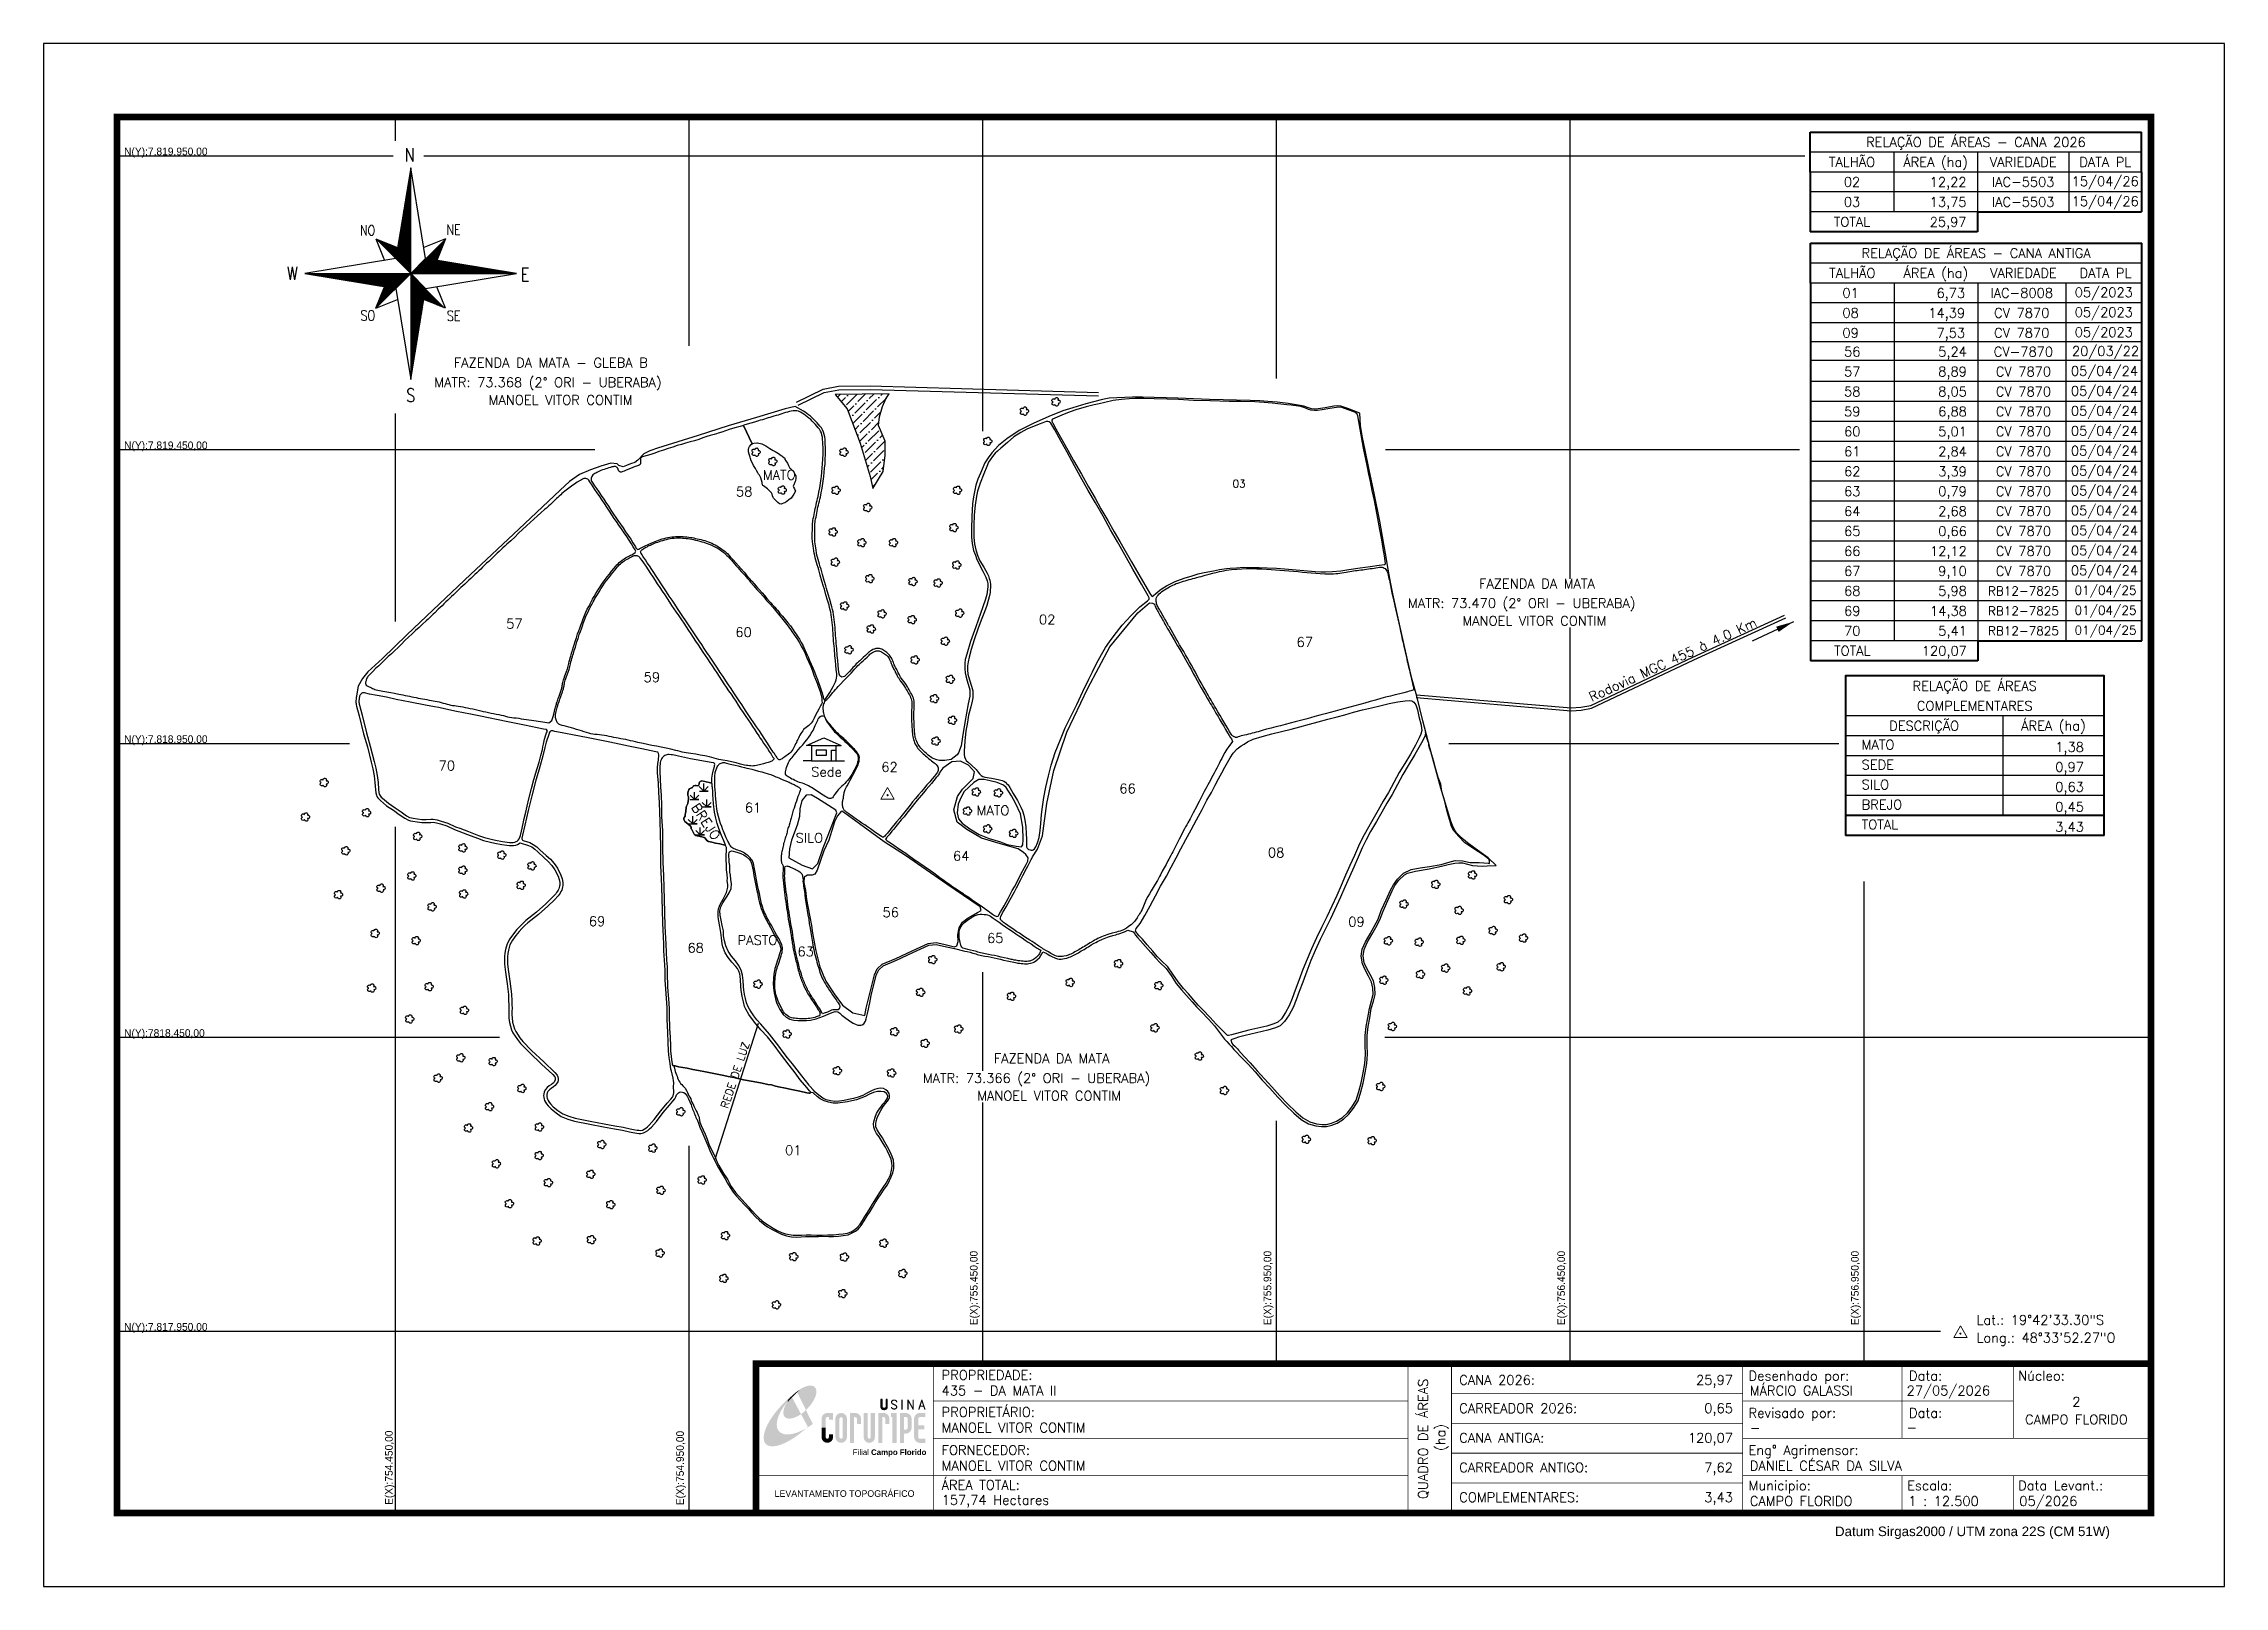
# Model space of a CAD drawing. Extents: x 753852 to 757564, y 7817516 to 7820141.
import ezdxf
from ezdxf.enums import TextEntityAlignment as Align

# ---------------------------------------------------------------- set-up
doc = ezdxf.new("R2010")
doc.units = 0
doc.header["$MEASUREMENT"] = 0
doc.linetypes.add('CONTINUO', pattern=[0])
doc.linetypes.add('LIN0', pattern=[0])
for name, color, linetype in [('0114000435', 1, 'Continuous'), ('0114000435001', 5, 'Continuous'), ('0114000435002', 5, 'Continuous'), ('0114000435003', 5, 'Continuous'), ('0114000435008', 5, 'Continuous'), ('0114000435009', 5, 'Continuous'), ('_SIMBOLO ARVORE', 118, 'Continuous'), ('_SIMBOLO BREJO', 118, 'Continuous'), ('ESTRADA', 1, 'Continuous'), ('MALHA', 8, 'Continuous'), ('MARGEM', 5, 'Continuous'), ('MATO', 3, 'Continuous'), ('QUADRO_DE_AREAS_CANA_2024', 7, 'Continuous'), ('QUADRO_DE_AREAS_CANA_2025', 7, 'Continuous'), ('QUADRO_DE_AREAS_CANA_ANTIGA', 7, 'Continuous'), ('QUADRO_DE_AREAS_COMPLEMENTARES', 7, 'Continuous'), ('REDE_DE_LUZ', 6, 'Continuous'), ('REPRESA', 5, 'Continuous'), ('SEDE', 7, 'Continuous'), ('SETA_NORTE', 3, 'Continuous'), ('SILO', 7, 'Continuous'), ('TEXTO', 7, 'Continuous'), ('TEXTO CONFRONTANTES', 7, 'Continuous'), ('TEXTO_NUN_TAL', 7, 'Continuous')]:
    doc.layers.add(name, color=color, linetype=linetype)
for name, color, linetype, lineweight in [('0114000435056', 5, 'Continuous', 25), ('0114000435057', 5, 'Continuous', 25), ('0114000435058', 5, 'Continuous', 25), ('0114000435059', 5, 'Continuous', 25), ('0114000435060', 5, 'Continuous', 25), ('0114000435061', 5, 'Continuous', 25), ('0114000435062', 5, 'Continuous', 25), ('0114000435063', 5, 'Continuous', 25), ('0114000435064', 5, 'Continuous', 25), ('0114000435065', 5, 'Continuous', 25), ('0114000435066', 5, 'Continuous', 25), ('0114000435067', 5, 'Continuous', 25), ('0114000435068', 5, 'Continuous', 25), ('0114000435069', 5, 'Continuous', 25), ('0114000435070', 5, 'Continuous', 25), ('BREJO', 7, 'Continuous', 25), ('TEXTO_DIVERSOS', 7, 'Continuous', 5)]:
    doc.layers.add(name, color=color, linetype=linetype, lineweight=lineweight)
doc.styles.add('ARIAL', font='arial.ttf')
doc.styles.add('marcelo', font='arial.ttf')
doc.styles.add('ROMANS', font='romans')
doc.styles.add('Simplex', font='simplex.shx')
doc.dimstyles.new('ISO-25', dxfattribs={"dimtxt": 2.5, "dimasz": 2.5, "dimexe": 1.25, "dimexo": 0.625, "dimtad": 1, "dimtxsty": 'Standard', "dimcen": 2.5, "dimadec": 0, "dimazin": 0, "dimtfac": 1, "dimtmove": 0, "dimatfit": 3, "dimfxl": 1, "dimarcsym": 0})

msp = doc.modelspace()

# ---------------------------------------------------------------- texts
at = {"layer": 'MALHA'}
for s, p in [('N(Y):7.819.950,00', (753988.6, 7819946.8)), ('N(Y):7.819.450,00', (753988.6, 7819446.8)), ('N(Y):7.818.950,00', (753988.6, 7818946.8)), ('N(Y):7818.450,00', (753988.6, 7818446.8)), ('N(Y):7.817.950,00', (753988.6, 7817946.8))]:
    msp.add_text(s, height=13, dxfattribs=at).set_placement(p, align=Align.BOTTOM_LEFT)
for s, p in [('E(X):755.450,00', (755445.4, 7817960)), ('E(X):755.950,00', (755945.4, 7817960)), ('E(X):756.450,00', (756445.4, 7817960)), ('E(X):756.950,00', (756945.4, 7817960)), ('E(X):754.450,00', (754449.7, 7817654.2)), ('E(X):754.950,00', (754945.4, 7817653.7))]:
    msp.add_text(s, height=13, rotation=90, dxfattribs=at).set_placement(p, align=Align.BOTTOM_LEFT)
at = {"layer": 'MARGEM', "color": 7, "linetype": 'Continuous', "style": 'Simplex'}
for s, height, p in [('435 - DA MATA II', 16.25, (755380.3, 7817856.9)), ('CANA 2026:', 16.25, (756261.5, 7817874.9)), ('MÁRCIO GALASSI', 16.25, (756756.1, 7817856.9)), ('27/05/2026', 16.25, (757023.2, 7817856.9)), ('CARREADOR 2026:', 16.25, (756261.5, 7817826.8)), ('MANOEL VITOR CONTIM', 16.25, (755380.3, 7817793.9)), ('-', 16.2, (756756.1, 7817793.3)), ('-', 16.2, (757023.2, 7817793.9)), ('CANA ANTIGA:', 16.25, (756261.5, 7817776.5)), ('MANOEL VITOR CONTIM', 16.25, (755380.3, 7817729.1)), ('CARREADOR ANTIGO:', 16.25, (756261.5, 7817726.1)), ('DANIEL CÉSAR DA SILVA', 16.25, (756756.1, 7817729.1)), ('COMPLEMENTARES:', 16.25, (756261.5, 7817675.3)), ('05/2026', 16.25, (757215, 7817668.9)), ('157,74 Hectares', 16.25, (755380.3, 7817670.8)), ('CAMPO FLORIDO', 16.25, (756756.1, 7817668.9)), ('1 : 12.500', 16.25, (757026.1, 7817668.9))]:
    msp.add_text(s, height=height, dxfattribs=at).set_placement(p, align=Align.TOP_LEFT)
at = {"layer": 'MARGEM', "color": 7, "linetype": 'Continuous', "lineweight": 9}
for s, style, p in [('PROPRIEDADE:', 'Simplex', (755380.3, 7817883.4)), ('Desenhado por:', 'Simplex', (756754, 7817882.1)), ('Data:', 'Simplex', (757027.2, 7817882.1)), ('Núcleo:', 'Simplex', (757212.9, 7817882.1)), ('PROPRIETÁRIO:', 'Simplex', (755380.3, 7817820.4)), ('Revisado por:', 'Simplex', (756754, 7817818.9)), ('Data:', 'Simplex', (757027.2, 7817818.9)), ('FORNECEDOR:', 'Simplex', (755380.3, 7817755.6)), ('Eng° Agrimensor:', 'Simplex', (756754, 7817755.6)), ('ÁREA TOTAL:', 'Simplex', (755380.3, 7817696.4)), ('Municipio:', 'Simplex', (756754, 7817695.4)), ('Escala:', 'Simplex', (757024, 7817695.4)), ('Data Levant.:', 'Simplex', (757212.9, 7817695.4)), ('Datum Sirgas2000 / UTM zona 22S (CM 51W)', 'marcelo', (756901.1, 7817617.4))]:
    msp.add_text(s, height=16.25, dxfattribs=dict(at, style=style)).set_placement(p, align=Align.TOP_LEFT)
at = {"layer": 'MARGEM', "color": 7, "linetype": 'Continuous', "style": 'Simplex'}
for s, p in [('QUADRO DE ÁREAS', (756199.9, 7817766.5)), ('(ha)', (756229.6, 7817769))]:
    msp.add_text(s, height=16.25, rotation=90, dxfattribs=at).set_placement(p, align=Align.MIDDLE_CENTER)
for s, p in [('25,97', (756727.4, 7817874.9)), ('0,65', (756727.4, 7817826.8)), ('120,07', (756727.4, 7817776.5)), ('7,62', (756727.4, 7817726.1)), ('3,43', (756727.4, 7817675.3))]:
    msp.add_text(s, height=16.25, dxfattribs=at).set_placement(p, align=Align.TOP_RIGHT)
for s, height, p in [('2', 16.2, (757312.2, 7817829.6)), ('CAMPO FLORIDO', 16.25, (757312.2, 7817799.6))]:
    msp.add_text(s, height=height, dxfattribs=at).set_placement(p, align=Align.MIDDLE_CENTER)
at = {"layer": 'MARGEM', "color": 7, "linetype": 'ByBlock'}
msp.add_text('LEVANTAMENTO TOPOGRÁFICO', height=11.25, dxfattribs=at).set_placement((755215, 7817673.6), align=Align.MIDDLE_CENTER)
at = {"layer": 'QUADRO_DE_AREAS_CANA_2024', "linetype": 'Continuous', "style": 'Simplex'}
for s, p in [('RELAÇÃO DE ÁREAS - CANA ANTIGA', (757141.5, 7819784.2)), ('TALHÃO', (756930.6, 7819750.3)), ('ÁREA (ha)', (757072.9, 7819750.3)), ('VARIEDADE', (757221.9, 7819750.3)), ('DATA PL', (757361.7, 7819750.3)), ('57', (756930.6, 7819582.6)), ('CV 7870', (757221.9, 7819582.6)), ('05/04/24', (757359.9, 7819583.7)), ('58', (756930.6, 7819548.6)), ('CV 7870', (757221.9, 7819548.6)), ('05/04/24', (757359.9, 7819549.7)), ('59', (756930.6, 7819514.7)), ('CV 7870', (757221.9, 7819514.7)), ('05/04/24', (757359.9, 7819515.8)), ('05/04/24', (757359.9, 7819481.9)), ('05/04/24', (757359.9, 7819481.9)), ('60', (756930.6, 7819480.8)), ('61', (756930.6, 7819446.9)), ('CV 7870', (757221.9, 7819480.8)), ('CV 7870', (757221.9, 7819480.8)), ('CV 7870', (757221.9, 7819446.9)), ('CV 7870', (757221.9, 7819446.9)), ('05/04/24', (757359.9, 7819448)), ('05/04/24', (757359.9, 7819448)), ('62', (756930.6, 7819412.9)), ('CV 7870', (757221.9, 7819412.9)), ('CV 7870', (757221.9, 7819412.9)), ('05/04/24', (757359.9, 7819414)), ('05/04/24', (757359.9, 7819414)), ('63', (756930.6, 7819379)), ('CV 7870', (757221.9, 7819379)), ('CV 7870', (757221.9, 7819379)), ('05/04/24', (757359.9, 7819380.1)), ('05/04/24', (757359.9, 7819380.1)), ('64', (756930.6, 7819345.1)), ('CV 7870', (757221.9, 7819345.1)), ('CV 7870', (757221.9, 7819345.1)), ('05/04/24', (757359.9, 7819346.2)), ('05/04/24', (757359.9, 7819346.2)), ('65', (756930.6, 7819311.2)), ('CV 7870', (757221.9, 7819311.2)), ('CV 7870', (757221.9, 7819311.2)), ('05/04/24', (757359.9, 7819312.3)), ('05/04/24', (757359.9, 7819312.3)), ('66', (756930.6, 7819277.2)), ('CV 7870', (757221.9, 7819277.2)), ('CV 7870', (757221.9, 7819277.2)), ('05/04/24', (757359.9, 7819278.3)), ('05/04/24', (757359.9, 7819278.3)), ('67', (756930.6, 7819243.3)), ('CV 7870', (757221.9, 7819243.3)), ('CV 7870', (757221.9, 7819243.3)), ('05/04/24', (757359.9, 7819244.4)), ('05/04/24', (757359.9, 7819244.4))]:
    msp.add_text(s, height=16.25, dxfattribs=at).set_placement(p, align=Align.MIDDLE_CENTER)
for s, p in [('8,89', (757125.6, 7819574.4)), ('8,05', (757125.6, 7819540.4)), ('6,88', (757125.6, 7819506.5)), ('5,01', (757125.6, 7819472.6)), ('2,84', (757125.6, 7819438.6)), ('3,39', (757125.6, 7819404.7)), ('0,79', (757125.6, 7819370.8)), ('2,68', (757125.6, 7819336.9)), ('0,66', (757125.6, 7819302.9)), ('12,12', (757125.6, 7819269)), ('9,10', (757125.6, 7819235.1))]:
    msp.add_text(s, height=16.25, dxfattribs=at).set_placement(p, align=Align.RIGHT)
at = {"layer": 'QUADRO_DE_AREAS_CANA_2025', "linetype": 'Continuous', "style": 'Simplex'}
for s, height, p in [('68', 16.25, (756930.6, 7819209.4)), ('RB12-7825', 15, (757221.9, 7819209.4)), ('01/04/25', 15, (757361.7, 7819210.5)), ('69', 16.25, (756930.6, 7819175.4)), ('RB12-7825', 15, (757221.9, 7819175.4)), ('01/04/25', 15, (757361.7, 7819176.5)), ('70', 16.25, (756930.6, 7819141.5)), ('RB12-7825', 15, (757221.9, 7819141.5)), ('01/04/25', 15, (757361.7, 7819142.6)), ('TOTAL', 16.25, (756930.6, 7819107.6))]:
    msp.add_text(s, height=height, dxfattribs=at).set_placement(p, align=Align.MIDDLE_CENTER)
for s, p in [('5,98', (757125.6, 7819201.2)), ('14,38', (757125.6, 7819167.2)), ('5,41', (757125.6, 7819133.3)), ('120,07', (757125.6, 7819099.4))]:
    msp.add_text(s, height=16.25, dxfattribs=at).set_placement(p, align=Align.RIGHT)
at = {"layer": 'QUADRO_DE_AREAS_CANA_ANTIGA', "linetype": 'Continuous', "style": 'Simplex'}
for s, p in [('RELAÇÃO DE ÁREAS - CANA 2026', (757141.1, 7819973.1)), ('TALHÃO', (756930.1, 7819939.2)), ('ÁREA (ha)', (757072.5, 7819939.2)), ('VARIEDADE', (757221.5, 7819939.2)), ('DATA PL', (757361.3, 7819939.2)), ('02', (756930.1, 7819905.3)), ('IAC-5503', (757221.5, 7819905.3)), ('15/04/26', (757361.2, 7819906.4)), ('03', (756930.1, 7819871.3)), ('IAC-5503', (757221.5, 7819871.3)), ('15/04/26', (757361.2, 7819872.4)), ('TOTAL', (756930.1, 7819837.4)), ('01', (756927.7, 7819716.4)), ('IAC-8008', (757219, 7819716.4)), ('05/2023', (757358.8, 7819717.5)), ('08', (756927.7, 7819682.5)), ('CV 7870', (757219, 7819682.5)), ('05/2023', (757358.8, 7819683.6)), ('09', (756927.7, 7819648.5)), ('CV 7870', (757219, 7819648.5)), ('05/2023', (757358.8, 7819649.6)), ('56', (756930.6, 7819616.5)), ('CV-7870', (757221.9, 7819616.5)), ('20/03/22', (757361.7, 7819617.6))]:
    msp.add_text(s, height=16.25, dxfattribs=at).set_placement(p, align=Align.MIDDLE_CENTER)
for s, p in [('12,22', (757125.1, 7819897.1)), ('13,75', (757125.1, 7819863.1)), ('25,97', (757125.1, 7819829.2)), ('6,73', (757122.7, 7819708.2)), ('14,39', (757122.7, 7819674.2)), ('7,53', (757122.7, 7819640.3)), ('5,24', (757125.6, 7819608.3))]:
    msp.add_text(s, height=16.25, dxfattribs=at).set_placement(p, align=Align.RIGHT)
at = {"layer": 'QUADRO_DE_AREAS_COMPLEMENTARES', "linetype": 'Continuous', "style": 'Simplex'}
for s, p in [('RELAÇÃO DE ÁREAS', (757139, 7819047.8)), ('COMPLEMENTARES', (757139, 7819013.9)), ('DESCRIÇÃO', (757052.9, 7818980)), ('ÁREA (ha)', (757273, 7818980))]:
    msp.add_text(s, height=16.25, dxfattribs=at).set_placement(p, align=Align.MIDDLE_CENTER)
for s, p in [('MATO', (756946.6, 7818947.7)), ('SEDE', (756946.6, 7818913.8)), ('SILO', (756946.6, 7818879.9)), ('BREJO', (756946.6, 7818845.9)), ('TOTAL', (756946.6, 7818812))]:
    msp.add_text(s, height=16.25, dxfattribs=at).set_placement(p, align=Align.MIDDLE_LEFT)
for s, p in [('1,38', (757324.9, 7818935.7)), ('0,97', (757324.9, 7818901.7)), ('0,63', (757324.9, 7818867.8)), ('0,45', (757324.9, 7818833.9)), ('3,43', (757324.9, 7818799.9))]:
    msp.add_text(s, height=16.25, dxfattribs=at).set_placement(p, align=Align.RIGHT)
at = {"layer": 'TEXTO', "color": 7, "linetype": 'ByBlock', "style": 'ROMANS'}
msp.add_text('03', height=13, dxfattribs=at).set_placement((755875.5, 7819385.4))
at = {"layer": 'TEXTO CONFRONTANTES', "linetype": 'ByBlock', "style": 'ROMANS'}
for s, p in [('FAZENDA DA MATA - GLEBA B', (754550, 7819589.7)), ('MATR: 73.368 (2° ORI - UBERABA)', (754516.5, 7819556.2)), ('MANOEL VITOR CONTIM', (754609.1, 7819526.2)), ('MATR: 73.470 (2° ORI - UBERABA)', (756174.3, 7819180.4)), ('FAZENDA DA MATA', (756295.2, 7819213.8)), ('MANOEL VITOR CONTIM', (756266.9, 7819150.4)), ('FAZENDA DA MATA', (755469.1, 7818405.8)), ('MATR: 73.366 (2° ORI - UBERABA)', (755348.3, 7818372.3)), ('MANOEL VITOR CONTIM', (755440.8, 7818342.3))]:
    msp.add_text(s, height=16.25, dxfattribs=at).set_placement(p)
at = {"layer": 'TEXTO_DIVERSOS', "linetype": 'Continuous', "style": 'Simplex'}
for s, p in [('MATO', (755076, 7819398.7)), ('Sede', (755158.3, 7818893.4)), ('MATO', (755439.9, 7818827.8)), ('SILO', (755131.8, 7818781.1)), ('PASTO', (755033, 7818607.1))]:
    msp.add_text(s, height=16.25, dxfattribs=at).set_placement(p)
for s, rotation, p in [('Rodovia MGC 455 à 4.0 Km', 24.5852, (756486.8, 7819020.4)), ('BREJO', 303.5422, (754953.3, 7818841.3))]:
    msp.add_text(s, height=16.25, rotation=rotation, dxfattribs=at).set_placement(p)
at = {"layer": 'TEXTO_DIVERSOS', "linetype": 'ByBlock', "style": 'ROMANS'}
msp.add_text('REDE DE LUZ', height=13, rotation=71.4589, dxfattribs=at).set_placement((755016.2, 7818327.8))
at = {"layer": 'TEXTO_NUN_TAL', "linetype": 'ByBlock'}
for s, style, p in [('58', 'ROMANS', (755030.2, 7819370.3)), ('57', 'ROMANS', (754639.1, 7819145.5)), ('02', 'ROMANS', (755546.1, 7819152.6)), ('60', 'ROMANS', (755029.2, 7819131.1)), ('67', 'ROMANS', (755984.6, 7819114.3)), ('59', 'ROMANS', (754873.1, 7819054.4)), ('70', 'ROMANS', (754524.1, 7818904)), ('62', 'ROMANS', (755277.6, 7818901.7)), ('66', 'ROMANS', (755682.8, 7818865)), ('61', 'ROMANS', (755045.4, 7818832.5)), ('64', 'ROMANS', (755399.6, 7818750.5)), ('08', 'ROMANS', (755935.8, 7818756.1)), ('69', 'ROMANS', (754779.8, 7818639.2)), ('56', 'ROMANS', (755279.8, 7818654.4)), ('09', 'ROMANS', (756072.6, 7818638.5)), ('68', 'ROMANS', (754947.7, 7818594.1)), ('63', 'ROMANS', (755134.9, 7818587.7)), ('65', 'ROMANS', (755457.7, 7818610.7)), ('01', 'ROMANS', (755113.8, 7818249.6)), ('Lat.: 19°42\'33.30"S', 'Simplex', (757142, 7817960.8, 821)), ('Long.: 48°33\'52.27"O', 'Simplex', (757142, 7817930.6, 821))]:
    msp.add_text(s, height=16.25, dxfattribs=dict(at, style=style)).set_placement(p)

# ---------------------------------------------------------------- blocks, each defined once
blk = doc.blocks.new('A$C78F83FB3')
at = {"layer": 'MARGEM'}
h = blk.add_hatch(color=20, dxfattribs=at)
edge = h.paths.add_edge_path()
edge.add_ellipse((19.49, 23.77), major_axis=(-6.68, -6.67), ratio=0.469426, start_angle=292.73277, end_angle=601.25787)
edge.add_ellipse((22.83, 22.05), major_axis=(12.64, 11.29), ratio=0.457614, start_angle=79.90686, end_angle=107.91393)
edge = h.paths.add_edge_path()
edge.add_ellipse((18.28, 18.7), major_axis=(13.95, 13.59), ratio=0.386848, start_angle=63.96117, end_angle=264.59932)
edge.add_ellipse((22.83, 22.05), major_axis=(12.64, 11.29), ratio=0.457614, start_angle=107.91393, end_angle=245.11815, ccw=False)
edge.add_ellipse((19.49, 23.77), major_axis=(-6.68, -6.67), ratio=0.469426, start_angle=241.25787, end_angle=292.73277, ccw=False)
for color, points in [(20, [(15.46, 26.12), (14.17, 24.81), (14.06, 24.24), (14.39, 23.97), (14.67, 24.54), (19.47, 29.32), (18.48, 28.66), (17.31, 27.78)]), (7, [(58.42, 24.9), (57.9, 24.9), (57.9, 21.73, -0.414214), (57.15, 20.98), (56.84, 20.98, -0.414214), (56.09, 21.73), (56.09, 24.9), (55.57, 24.9), (55.57, 21.73, 0.414214), (56.84, 20.46), (57.15, 20.46, 0.414214), (58.42, 21.73)]), (7, [(61.7, 24.9), (61.23, 24.9, 0.396318), (60.04, 23.78), (60.04, 23.72, 0.151912), (60.39, 22.97), (60.46, 22.92), (62.18, 22), (62.85, 21.83, 0.12407), (62.51, 22.42), (60.75, 23.36, -0.13192), (60.56, 23.77, -0.385578), (61.23, 24.37), (61.7, 24.37, -0.414214), (62.37, 23.7), (62.89, 23.7, 0.414214)]), (7, [(62.37, 23.7), (62.89, 23.7, 0.414214), (61.7, 24.9), (61.23, 24.9, 0.396318), (60.04, 23.78), (60.04, 23.72, 0.151912), (60.39, 22.97), (60.46, 22.92), (62.18, 22), (62.18, 22, -0.131921), (62.37, 21.59, -0.385578), (61.7, 20.98), (61.23, 20.98, -0.414214), (60.56, 21.65), (60.04, 21.65, 0.414214), (61.23, 20.46), (61.7, 20.46, 0.402546), (62.89, 21.61, 0.165292), (62.51, 22.42), (60.75, 23.36, -0.13192), (60.56, 23.77, -0.385578), (61.23, 24.37), (61.7, 24.37, -0.414214)]), (7, [(30.97, 12.46), (29.13, 12.46), (29.13, 8.21, 1), (34.29, 8.21), (34.29, 9.41), (32.45, 9.41), (32.45, 8.21, -1), (30.97, 8.21)])]:
    blk.add_hatch(color=color, dxfattribs=at).paths.add_polyline_path(points)
h = blk.add_hatch(color=7, dxfattribs=at)
h.paths.add_polyline_path([(65.24, 24.9), (64.72, 24.9), (64.72, 20.46), (65.24, 20.46)])
h.paths.add_polyline_path([(67.38, 20.46), (67.9, 20.46), (67.9, 23.74), (69.74, 20.46), (70.23, 20.46), (70.23, 24.9), (69.71, 24.9), (69.71, 21.58), (67.85, 24.9), (67.38, 24.9)])
h.paths.add_polyline_path([(72.17, 20.46), (72.72, 20.46), (73.14, 21.73), (74.49, 21.73), (74.9, 20.46), (75.45, 20.46), (74, 24.9), (73.62, 24.9)])
h.paths.add_polyline_path([(73.81, 23.8), (74.32, 22.25), (73.31, 22.25)], flags=16)
h = blk.add_hatch(color=7, dxfattribs=at)
h.paths.add_polyline_path([(31.71, 18.93, 0.414214), (29.13, 16.35), (29.13, 12.46), (30.97, 12.46), (30.97, 16.35, -0.414214), (31.71, 17.09), (32.45, 17.09), (32.45, 16.02), (34.29, 16.02), (34.29, 18.93)])
h.paths.add_polyline_path([(44.15, 17.09, -0.414214), (44.89, 16.35), (44.89, 14.1), (46.72, 14.1), (46.72, 16.17, 0.433937), (44.15, 18.93), (41.77, 18.93), (41.77, 12.46), (43.61, 12.46), (43.61, 17.09)])
h.paths.add_polyline_path([(43.61, 12.46), (41.77, 12.46), (41.77, 5.62), (43.61, 5.62)])
h.paths.add_polyline_path([(47.92, 12.46), (49.75, 12.46), (49.75, 18.93), (47.92, 18.93)])
h.paths.add_polyline_path([(52.91, 18.93), (51.08, 18.93), (51.08, 12.46), (52.91, 12.46)])
h.paths.add_polyline_path([(51.08, 8.12, -1), (49.75, 8.12), (49.75, 12.46), (47.92, 12.46), (47.92, 8.12, 1), (52.91, 8.12), (52.91, 12.46), (51.08, 12.46)])
h.paths.add_polyline_path([(54.41, 12.46), (56.25, 12.46), (56.25, 17.09), (56.79, 17.09, -0.414214), (57.53, 16.35), (57.53, 14.1), (59.36, 14.1), (59.36, 16.17, 0.433937), (56.79, 18.93), (54.41, 18.93)])
h.paths.add_polyline_path([(56.25, 12.46), (54.41, 12.46), (54.41, 5.62), (56.25, 5.62)])
h.paths.add_polyline_path([(60.73, 12.46), (62.58, 12.46), (62.58, 18.93), (60.02, 18.93), (60.02, 17.08), (60.73, 17.08)])
h.paths.add_polyline_path([(62.58, 12.46), (60.73, 12.46), (60.73, 5.62), (62.58, 5.62)])
h.paths.add_polyline_path([(64.06, 12.46), (65.82, 12.46), (65.82, 17.17), (66.66, 17.17, -0.450417), (67.48, 16.25), (67.48, 12.46), (69.24, 12.46, 0.002307), (69.24, 12.48, 0.005282), (69.23, 12.54, -0.000938), (69.23, 12.53), (69.23, 16.17, 0.433937), (66.66, 18.93), (64.06, 18.93)])
h.paths.add_polyline_path([(64.06, 5.62), (65.82, 5.62), (65.82, 9.77), (66.66, 9.77, 0.426056), (69.24, 12.46), (67.48, 12.46), (67.48, 12.45, -0.450417), (66.66, 11.53), (65.82, 11.53), (65.82, 12.46), (64.06, 12.46)])
h.paths.add_polyline_path([(70.37, 12.46), (74.87, 12.46), (74.87, 13.44), (72.21, 13.44), (72.21, 16.35, -0.414214), (72.95, 17.09), (75.38, 17.09), (75.38, 18.93), (72.95, 18.93, 0.414214), (70.37, 16.35)])
h.paths.add_polyline_path([(72.21, 11.62), (74.87, 11.62), (74.87, 12.46), (70.37, 12.46), (70.37, 8.21, 0.414214), (72.95, 5.62), (75.38, 5.62), (75.38, 7.47), (72.95, 7.47, -0.414214), (72.21, 8.21)])
h = blk.add_hatch(color=7, dxfattribs=at)
h.paths.add_polyline_path([(35.29, 16.35), (35.29, 8.21, 1), (40.46, 8.21, 0.016978), (40.45, 8.38), (40.45, 16.17, 0.433937), (37.88, 18.93), (37.87, 18.93, 0.41391)])
h.paths.add_polyline_path([(38.62, 16.35), (38.62, 8.21, -1), (37.13, 8.21), (37.13, 16.35, -1)], flags=16)
at = {"layer": 'MARGEM', "color": 7}
blk.add_lwpolyline([(58.42, 24.9), (57.9, 24.9), (57.9, 21.73, -0.414214), (57.15, 20.98), (56.84, 20.98, -0.414214), (56.09, 21.73), (56.09, 24.9), (55.57, 24.9), (55.57, 21.73, 0.414214), (56.84, 20.46), (57.15, 20.46, 0.414214), (58.42, 21.73), (58.42, 24.9)], format="xyb", close=True, dxfattribs=at)
at = {"layer": 'MARGEM', "color": 252, "insert": (43.05, 2.72), "char_height": 2.5, "attachment_point": 1, "style": 'ARIAL'}
blk.add_mtext_dynamic_manual_height_columns('Filial {\\fArial|b1|i0|c0|p34;Campo Florido}', width=33.0271, gutter_width=2.46, heights=[2.95], dxfattribs=at)
blk = doc.blocks.new('A$C309442C0')
at = {"layer": 'SETA_NORTE', "linetype": 'Continuous'}
h = blk.add_hatch(dxfattribs=at)
h.set_pattern_fill('ANSI31', color=256, scale=0.1375, angle=-90, style=0)
h.set_pattern_definition([(315, (-215853.3434, 13873.16845), (0.3086963042, 0.3086963042), [])])
h.paths.add_polyline_path([(73.5, 97.4), (74.7, 104.9), (60, 110.8)])
h = blk.add_hatch(dxfattribs=at)
h.set_pattern_fill('ANSI31', color=256, scale=0.1375, angle=180, style=0)
h.set_pattern_definition([(225, (13869.59828, 216024.21475), (0.3086963042, -0.3086963042), [])])
h.paths.add_polyline_path([(93.8, 97.4), (101.4, 96.2), (107.3, 110.8)])
h = blk.add_hatch(dxfattribs=at)
h.set_pattern_fill('ANSI31', color=256, scale=0.1375, style=0)
h.set_pattern_definition([(45, (-13702.2971, -215849.77324), (-0.3086963042, 0.3086963042), [])])
h.paths.add_polyline_path([(73.5, 77), (65.9, 78.3), (60, 63.6)])
h = blk.add_hatch(dxfattribs=at)
h.set_pattern_fill('ANSI31', color=256, scale=0.1375, angle=90, style=0)
h.set_pattern_definition([(135, (216020.6446, -13698.72693), (-0.3086963042, -0.3086963042), [])])
h.paths.add_polyline_path([(93.8, 77), (92.6, 69.5), (107.3, 63.6)])
for p, q in [((81.6, 146.8), (83.7, 148.9)), ((81.7, 147.6), (83.7, 149.5)), ((81.8, 148.3), (83.7, 150.1)), ((82, 149.1), (83.7, 150.8)), ((82.1, 149.9), (83.7, 151.4)), ((82.2, 150.6), (83.7, 152.1)), ((82.3, 151.4), (83.7, 152.7)), ((82.5, 152.2), (83.7, 153.3)), ((82.6, 152.9), (83.7, 154)), ((82.7, 153.7), (83.7, 154.6)), ((82.9, 154.4), (83.7, 155.2)), ((83, 155.2), (83.7, 155.9)), ((83.1, 156), (83.7, 156.5)), ((83.2, 156.7), (83.7, 157.2)), ((83.4, 157.5), (83.7, 157.8)), ((83.5, 158.3), (83.7, 158.4)), ((83.6, 159), (83.7, 159.1)), ((78.7, 129.3), (83.7, 134.2)), ((78.8, 130), (83.7, 134.9)), ((79, 130.8), (83.7, 135.5)), ((79.1, 131.6), (83.7, 136.1)), ((79.2, 132.3), (83.7, 136.8)), ((79.3, 133.1), (83.7, 137.4)), ((79.5, 133.8), (83.7, 138)), ((79.6, 134.6), (83.7, 138.7)), ((79.7, 135.4), (83.7, 139.3)), ((79.8, 136.1), (83.7, 140)), ((80, 136.9), (83.7, 140.6)), ((80.1, 137.7), (83.7, 141.2)), ((80.2, 138.4), (83.7, 141.9)), ((80.3, 139.2), (83.7, 142.5)), ((80.5, 139.9), (83.7, 143.1)), ((80.6, 140.7), (83.7, 143.8)), ((80.7, 141.5), (83.7, 144.4)), ((80.8, 142.2), (83.7, 145)), ((81, 143), (83.7, 145.7)), ((81.1, 143.8), (83.7, 146.3)), ((81.2, 144.5), (83.7, 147)), ((81.3, 145.3), (83.7, 147.6)), ((81.5, 146.1), (83.7, 148.2)), ((75.7, 111), (83.7, 118.9)), ((75.8, 111.7), (83.7, 119.6)), ((75.9, 112.5), (83.7, 120.2)), ((76.1, 113.3), (83.7, 120.8)), ((76.2, 114), (83.7, 121.5)), ((76.3, 114.8), (83.7, 122.1)), ((76.4, 115.5), (83.7, 122.8)), ((76.6, 116.3), (83.7, 123.4)), ((76.7, 117.1), (83.7, 124)), ((76.8, 117.8), (83.7, 124.7)), ((76.9, 118.6), (83.7, 125.3)), ((77.1, 119.4), (83.7, 125.9)), ((77.2, 120.1), (83.7, 126.6)), ((77.3, 120.9), (83.7, 127.2)), ((77.4, 121.6), (83.7, 127.8)), ((77.6, 122.4), (83.7, 128.5)), ((77.7, 123.2), (83.7, 129.1)), ((77.8, 123.9), (83.7, 129.8)), ((78, 124.7), (83.7, 130.4)), ((78.1, 125.5), (83.7, 131)), ((78.2, 126.2), (83.7, 131.7)), ((78.3, 127), (83.7, 132.3)), ((78.5, 127.7), (83.7, 132.9)), ((78.6, 128.5), (83.7, 133.6)), ((60, 110.8), (74.7, 104.9)), ((60, 110.8), (65.9, 96.2)), ((73.5, 97.3), (83.7, 107.5)), ((73.6, 98), (83.7, 108.1)), ((73.7, 98.8), (83.7, 108.7)), ((73.8, 99.5), (83.7, 109.4)), ((73.8, 97), (83.7, 106.8)), ((73.9, 100.3), (83.7, 110)), ((74.1, 101.1), (83.7, 110.6)), ((74.2, 101.8), (83.7, 111.3)), ((74.2, 96.7), (83.7, 106.2)), ((74.3, 102.6), (83.7, 111.9)), ((74.4, 103.3), (83.7, 112.6)), ((74.5, 96.4), (83.7, 105.6)), ((74.6, 104.1), (83.7, 113.2)), ((74.7, 104.9), (83.7, 113.8)), ((74.8, 105.6), (83.7, 114.5)), ((74.8, 96.1), (83.7, 104.9)), ((74.9, 106.4), (83.7, 115.1)), ((75.1, 107.2), (83.7, 115.7)), ((75.1, 95.7), (83.7, 104.3)), ((75.2, 107.9), (83.7, 116.4)), ((75.3, 108.7), (83.7, 117)), ((75.4, 109.4), (83.7, 117.7)), ((75.6, 110.2), (83.7, 118.3)), ((107.3, 110.8), (92.6, 104.9)), ((107.3, 110.8), (101.4, 96.2)), ((75.4, 95.4), (83.7, 103.6)), ((75.8, 95.1), (83.7, 103)), ((76.1, 94.8), (83.7, 102.4)), ((76.4, 94.5), (83.7, 101.7)), ((76.7, 94.2), (83.7, 101.1)), ((77, 93.8), (83.7, 100.5)), ((77.4, 93.5), (83.7, 99.8)), ((77.7, 93.2), (83.7, 99.2)), ((78, 92.9), (83.7, 98.5)), ((78.3, 92.6), (83.7, 97.9)), ((78.6, 92.2), (83.7, 97.3)), ((78.9, 91.9), (83.7, 96.6)), ((79.3, 91.6), (83.7, 96)), ((79.6, 91.3), (83.7, 95.4)), ((79.9, 91), (83.7, 94.7)), ((80.2, 90.7), (83.7, 94.1)), ((80.5, 90.3), (83.7, 93.4)), ((80.9, 90), (83.7, 92.8)), ((81.2, 89.7), (83.7, 92.2)), ((81.5, 89.4), (83.7, 91.5)), ((81.8, 89.1), (83.7, 90.9)), ((82.1, 88.7), (83.7, 90.3)), ((82.4, 88.4), (83.7, 89.6)), ((83.8, 87.2), (94, 97.4)), ((84.4, 87.2), (94.5, 97.3)), ((85.1, 87.2), (95.1, 97.2)), ((85.7, 87.2), (95.6, 97.1)), ((86.3, 87.2), (96.2, 97)), ((87, 87.2), (96.7, 96.9)), ((87.6, 87.2), (97.2, 96.9)), ((88.3, 87.2), (97.8, 96.8)), ((88.9, 87.2), (98.3, 96.7)), ((89.5, 87.2), (98.9, 96.6)), ((90.2, 87.2), (99.4, 96.5)), ((90.8, 87.2), (100, 96.4)), ((91.4, 87.2), (100.5, 96.3)), ((92.1, 87.2), (101.1, 96.2)), ((92.7, 87.2), (101.6, 96.1)), ((93.4, 87.2), (102.2, 96)), ((94, 87.2), (102.7, 96)), ((94.6, 87.2), (103.3, 95.9)), ((95.3, 87.2), (103.8, 95.8)), ((95.9, 87.2), (104.4, 95.7)), ((96.5, 87.2), (104.9, 95.6)), ((97.2, 87.2), (105.5, 95.5)), ((97.8, 87.2), (106, 95.4)), ((98.4, 87.2), (106.5, 95.3)), ((99.1, 87.2), (107.1, 95.2)), ((99.7, 87.2), (107.6, 95.1)), ((100.4, 87.2), (108.2, 95.1)), ((101, 87.2), (108.7, 95)), ((101.6, 87.2), (109.3, 94.9)), ((102.3, 87.2), (109.8, 94.8)), ((102.9, 87.2), (110.4, 94.7)), ((103.5, 87.2), (110.9, 94.6)), ((104.2, 87.2), (111.5, 94.5)), ((104.8, 87.2), (112, 94.4)), ((105.5, 87.2), (112.6, 94.3)), ((106.1, 87.2), (113.1, 94.2)), ((106.7, 87.2), (113.7, 94.1)), ((107.4, 87.2), (114.2, 94.1)), ((108, 87.2), (114.8, 94)), ((108.6, 87.2), (115.3, 93.9)), ((109.3, 87.2), (115.8, 93.8)), ((109.9, 87.2), (116.4, 93.7)), ((110.6, 87.2), (116.9, 93.6)), ((111.2, 87.2), (117.5, 93.5)), ((111.8, 87.2), (118, 93.4)), ((112.5, 87.2), (118.6, 93.3)), ((113.1, 87.2), (119.1, 93.2)), ((113.7, 87.2), (119.7, 93.2)), ((114.4, 87.2), (120.2, 93.1)), ((115, 87.2), (120.8, 93)), ((115.6, 87.2), (121.3, 92.9)), ((116.3, 87.2), (121.9, 92.8)), ((116.9, 87.2), (122.4, 92.7)), ((117.6, 87.2), (123, 92.6)), ((118.2, 87.2), (123.5, 92.5)), ((118.8, 87.2), (124, 92.4)), ((119.5, 87.2), (124.6, 92.3)), ((120.1, 87.2), (125.1, 92.3)), ((120.7, 87.2), (125.7, 92.2)), ((121.4, 87.2), (126.2, 92.1)), ((122, 87.2), (126.8, 92)), ((122.7, 87.2), (127.3, 91.9)), ((123.3, 87.2), (127.9, 91.8)), ((123.9, 87.2), (128.4, 91.7)), ((124.6, 87.2), (129, 91.6)), ((125.2, 87.2), (129.5, 91.5)), ((125.8, 87.2), (130.1, 91.4)), ((126.5, 87.2), (130.6, 91.4)), ((127.1, 87.2), (131.2, 91.3)), ((127.8, 87.2), (131.7, 91.2)), ((128.4, 87.2), (132.3, 91.1)), ((129, 87.2), (132.8, 91)), ((129.7, 87.2), (133.3, 90.9)), ((130.3, 87.2), (133.9, 90.8)), ((130.9, 87.2), (134.4, 90.7)), ((131.6, 87.2), (135, 90.6)), ((132.2, 87.2), (135.5, 90.5)), ((132.8, 87.2), (136.1, 90.5)), ((133.5, 87.2), (136.6, 90.4)), ((134.1, 87.2), (137.2, 90.3)), ((134.8, 87.2), (137.7, 90.2)), ((135.4, 87.2), (138.3, 90.1)), ((136, 87.2), (138.8, 90)), ((136.7, 87.2), (139.4, 89.9)), ((137.3, 87.2), (139.9, 89.8)), ((137.9, 87.2), (140.5, 89.7)), ((138.6, 87.2), (141, 89.6)), ((139.2, 87.2), (141.6, 89.6)), ((139.9, 87.2), (142.1, 89.5)), ((140.5, 87.2), (142.6, 89.4)), ((141.1, 87.2), (143.2, 89.3)), ((141.8, 87.2), (143.7, 89.2)), ((142.4, 87.2), (144.3, 89.1)), ((11.8, 87.2), (11.8, 87.2)), ((12.3, 87.1), (12.4, 87.2)), ((12.9, 87), (13.1, 87.2)), ((13.4, 86.9), (13.7, 87.2)), ((14, 86.8), (14.4, 87.2)), ((14.5, 86.7), (15, 87.2)), ((15.1, 86.6), (15.6, 87.2)), ((15.6, 86.6), (16.3, 87.2)), ((16.2, 86.5), (16.9, 87.2)), ((16.7, 86.4), (17.5, 87.2)), ((17.2, 86.3), (18.2, 87.2)), ((17.8, 86.2), (18.8, 87.2)), ((18.3, 86.1), (19.5, 87.2)), ((18.9, 86), (20.1, 87.2)), ((19.4, 85.9), (20.7, 87.2)), ((20, 85.8), (21.4, 87.2)), ((20.5, 85.7), (22, 87.2)), ((21.1, 85.7), (22.6, 87.2)), ((21.6, 85.6), (23.3, 87.2)), ((22.2, 85.5), (23.9, 87.2)), ((22.7, 85.4), (24.6, 87.2)), ((23.3, 85.3), (25.2, 87.2)), ((23.8, 85.2), (25.8, 87.2)), ((24.4, 85.1), (26.5, 87.2)), ((24.9, 85), (27.1, 87.2)), ((25.5, 84.9), (27.7, 87.2)), ((26, 84.8), (28.4, 87.2)), ((26.5, 84.8), (29, 87.2)), ((27.1, 84.7), (29.6, 87.2)), ((27.6, 84.6), (30.3, 87.2)), ((28.2, 84.5), (30.9, 87.2)), ((28.7, 84.4), (31.6, 87.2)), ((29.3, 84.3), (32.2, 87.2)), ((29.8, 84.2), (32.8, 87.2)), ((30.4, 84.1), (33.5, 87.2)), ((30.9, 84), (34.1, 87.2)), ((31.5, 83.9), (34.7, 87.2)), ((32, 83.9), (35.4, 87.2)), ((32.6, 83.8), (36, 87.2)), ((33.1, 83.7), (36.7, 87.2)), ((33.7, 83.6), (37.3, 87.2)), ((34.2, 83.5), (37.9, 87.2)), ((34.7, 83.4), (38.6, 87.2)), ((35.3, 83.3), (39.2, 87.2)), ((35.8, 83.2), (39.8, 87.2)), ((36.4, 83.1), (40.5, 87.2)), ((36.9, 83), (41.1, 87.2)), ((37.5, 83), (41.8, 87.2)), ((38, 82.9), (42.4, 87.2)), ((38.6, 82.8), (43, 87.2)), ((39.1, 82.7), (43.7, 87.2)), ((39.7, 82.6), (44.3, 87.2)), ((40.2, 82.5), (44.9, 87.2)), ((40.8, 82.4), (45.6, 87.2)), ((41.3, 82.3), (46.2, 87.2)), ((41.9, 82.2), (46.8, 87.2)), ((42.4, 82.1), (47.5, 87.2)), ((43, 82.1), (48.1, 87.2)), ((43.5, 82), (48.8, 87.2)), ((44, 81.9), (49.4, 87.2)), ((44.6, 81.8), (50, 87.2)), ((45.1, 81.7), (50.7, 87.2)), ((45.7, 81.6), (51.3, 87.2)), ((46.2, 81.5), (51.9, 87.2)), ((46.8, 81.4), (52.6, 87.2)), ((47.3, 81.3), (53.2, 87.2)), ((47.9, 81.2), (53.9, 87.2)), ((48.4, 81.2), (54.5, 87.2)), ((49, 81.1), (55.1, 87.2)), ((49.5, 81), (55.8, 87.2)), ((50.1, 80.9), (56.4, 87.2)), ((50.6, 80.8), (57, 87.2)), ((51.2, 80.7), (57.7, 87.2)), ((51.7, 80.6), (58.3, 87.2)), ((52.3, 80.5), (59, 87.2)), ((52.8, 80.4), (59.6, 87.2)), ((53.3, 80.3), (60.2, 87.2)), ((53.9, 80.3), (60.9, 87.2)), ((54.4, 80.2), (61.5, 87.2)), ((55, 80.1), (62.1, 87.2)), ((55.5, 80), (62.8, 87.2)), ((56.1, 79.9), (63.4, 87.2)), ((56.6, 79.8), (64, 87.2)), ((57.2, 79.7), (64.7, 87.2)), ((57.7, 79.6), (65.3, 87.2)), ((58.3, 79.5), (66, 87.2)), ((58.8, 79.4), (66.6, 87.2)), ((59.4, 79.4), (67.2, 87.2)), ((59.9, 79.3), (67.9, 87.2)), ((83.7, 87.2), (60, 63.6)), ((60, 63.6), (65.9, 78.3)), ((60.5, 79.2), (68.5, 87.2)), ((61, 79.1), (69.1, 87.2)), ((61.5, 79), (69.8, 87.2)), ((62.1, 78.9), (70.4, 87.2)), ((62.6, 78.8), (71.1, 87.2)), ((63.2, 78.7), (71.7, 87.2)), ((63.7, 78.6), (72.3, 87.2)), ((64.3, 78.5), (73, 87.2)), ((64.8, 78.4), (73.6, 87.2)), ((65.4, 78.4), (74.2, 87.2)), ((65.9, 78.3), (74.9, 87.2)), ((66.5, 78.2), (75.5, 87.2)), ((67, 78.1), (76.2, 87.2)), ((67.6, 78), (76.8, 87.2)), ((68.1, 77.9), (77.4, 87.2)), ((68.7, 77.8), (78.1, 87.2)), ((69.2, 77.7), (78.7, 87.2)), ((69.8, 77.6), (79.3, 87.2)), ((70.3, 77.5), (80, 87.2)), ((70.8, 77.5), (80.6, 87.2)), ((71.4, 77.4), (81.2, 87.2)), ((71.9, 77.3), (81.9, 87.2)), ((72.5, 77.2), (82.5, 87.2)), ((73, 77.1), (83.2, 87.2)), ((82.8, 88.1), (83.7, 89)), ((83.1, 87.8), (83.7, 88.4)), ((83.4, 87.5), (83.7, 87.7)), ((83.7, 87.1), (83.7, 87.1)), ((83.7, 86.4), (84, 86.8)), ((83.7, 85.8), (84.4, 86.5)), ((83.7, 85.2), (84.7, 86.2)), ((83.7, 84.5), (85, 85.9)), ((83.7, 83.9), (85.3, 85.6)), ((83.7, 83.3), (85.6, 85.2)), ((83.7, 82.6), (86, 84.9)), ((83.7, 82), (86.3, 84.6)), ((83.7, 81.3), (86.6, 84.3)), ((83.7, 80.7), (86.9, 84)), ((83.7, 80.1), (87.2, 83.6)), ((83.7, 79.4), (87.5, 83.3)), ((83.7, 78.8), (87.9, 83)), ((83.7, 78.2), (88.2, 82.7)), ((83.7, 77.5), (88.5, 82.4)), ((83.7, 76.9), (88.8, 82.1)), ((83.7, 76.2), (89.1, 81.7)), ((83.7, 75.6), (89.5, 81.4)), ((83.7, 75), (89.8, 81.1)), ((83.7, 74.3), (90.1, 80.8)), ((83.7, 73.7), (90.4, 80.5)), ((83.7, 73.1), (90.7, 80.1)), ((83.7, 72.4), (91, 79.8)), ((83.7, 71.8), (91.4, 79.5)), ((83.7, 71.2), (91.7, 79.2)), ((83.7, 70.5), (92, 78.9)), ((83.7, 69.9), (92.3, 78.5)), ((83.7, 69.2), (92.6, 78.2)), ((83.7, 68.6), (93, 77.9)), ((83.7, 68), (93.3, 77.6)), ((83.7, 67.3), (93.6, 77.3)), ((83.7, 66.7), (93.8, 76.9)), ((83.7, 66.1), (93.7, 76.1)), ((83.7, 65.4), (93.6, 75.3)), ((83.7, 64.8), (93.4, 74.6)), ((107.3, 63.6), (101.4, 78.3)), ((143, 87.2), (144.8, 89)), ((143.7, 87.2), (145.4, 88.9)), ((144.3, 87.2), (145.9, 88.8)), ((144.9, 87.2), (146.5, 88.7)), ((145.6, 87.2), (147, 88.7)), ((146.2, 87.2), (147.6, 88.6)), ((146.9, 87.2), (148.1, 88.5)), ((147.5, 87.2), (148.7, 88.4)), ((148.1, 87.2), (149.2, 88.3)), ((148.8, 87.2), (149.8, 88.2)), ((149.4, 87.2), (150.3, 88.1)), ((150, 87.2), (150.8, 88)), ((150.7, 87.2), (151.4, 87.9)), ((151.3, 87.2), (151.9, 87.8)), ((152, 87.2), (152.5, 87.8)), ((152.6, 87.2), (153, 87.7)), ((153.2, 87.2), (153.6, 87.6)), ((153.9, 87.2), (154.1, 87.5)), ((154.5, 87.2), (154.7, 87.4)), ((155.1, 87.2), (155.2, 87.3)), ((60, 63.6), (74.7, 69.5)), ((83.7, 64.1), (93.3, 73.8)), ((83.7, 63.5), (93.2, 73)), ((83.7, 62.9), (93.1, 72.3)), ((83.7, 62.2), (92.9, 71.5)), ((83.7, 61.6), (92.8, 70.8)), ((83.7, 61), (92.7, 70)), ((83.7, 60.3), (92.6, 69.2)), ((83.7, 59.7), (92.4, 68.5)), ((83.7, 59), (92.3, 67.7)), ((83.7, 58.4), (92.2, 66.9)), ((83.7, 57.8), (92.1, 66.2)), ((83.7, 57.1), (91.9, 65.4)), ((83.7, 56.5), (91.8, 64.7)), ((83.7, 55.9), (91.7, 63.9)), ((83.7, 55.2), (91.6, 63.1)), ((83.7, 54.6), (91.4, 62.4)), ((83.7, 54), (91.3, 61.6)), ((83.7, 53.3), (91.2, 60.8)), ((83.7, 52.7), (91.1, 60.1)), ((107.3, 63.6), (92.6, 69.5)), ((83.7, 52), (90.9, 59.3)), ((83.7, 51.4), (90.8, 58.6)), ((83.7, 50.8), (90.7, 57.8)), ((83.7, 50.1), (90.5, 57)), ((83.7, 49.5), (90.4, 56.3)), ((83.7, 48.9), (90.3, 55.5)), ((83.7, 48.2), (90.2, 54.7)), ((83.7, 47.6), (90, 54)), ((83.7, 46.9), (89.9, 53.2)), ((83.7, 46.3), (89.8, 52.5)), ((83.7, 45.7), (89.7, 51.7)), ((83.7, 45), (89.5, 50.9)), ((83.7, 44.4), (89.4, 50.2)), ((83.7, 43.8), (89.3, 49.4)), ((83.7, 43.1), (89.2, 48.6)), ((83.7, 42.5), (89, 47.9)), ((83.7, 41.8), (88.9, 47.1)), ((83.7, 41.2), (88.8, 46.3)), ((83.7, 40.6), (88.7, 45.6)), ((83.7, 39.9), (88.5, 44.8)), ((83.7, 39.3), (88.4, 44.1)), ((83.7, 38.7), (88.3, 43.3)), ((83.7, 38), (88.2, 42.5)), ((83.7, 37.4), (88, 41.8)), ((83.7, 36.8), (87.9, 41)), ((83.7, 36.1), (87.8, 40.2)), ((83.7, 35.5), (87.7, 39.5)), ((83.7, 34.8), (87.5, 38.7)), ((83.7, 34.2), (87.4, 38)), ((83.7, 33.6), (87.3, 37.2)), ((83.7, 32.9), (87.2, 36.4)), ((83.7, 32.3), (87, 35.7)), ((83.7, 31.7), (86.9, 34.9)), ((83.7, 31), (86.8, 34.1)), ((83.7, 30.4), (86.7, 33.4)), ((83.7, 29.7), (86.5, 32.6)), ((83.7, 29.1), (86.4, 31.9)), ((83.7, 28.5), (86.3, 31.1)), ((83.7, 27.8), (86.2, 30.3)), ((83.7, 27.2), (86, 29.6)), ((83.7, 26.6), (85.9, 28.8)), ((83.7, 25.9), (85.8, 28)), ((83.7, 25.3), (85.6, 27.3)), ((83.7, 24.6), (85.5, 26.5)), ((83.7, 24), (85.4, 25.8)), ((83.7, 23.4), (85.3, 25)), ((83.7, 22.7), (85.1, 24.2)), ((83.7, 22.1), (85, 23.5)), ((83.7, 21.5), (84.9, 22.7)), ((83.7, 20.8), (84.8, 21.9)), ((83.7, 20.2), (84.6, 21.2)), ((83.7, 19.6), (84.5, 20.4)), ((83.7, 18.9), (84.4, 19.7)), ((83.7, 18.3), (84.3, 18.9)), ((83.7, 17.6), (84.1, 18.1)), ((83.7, 17), (84, 17.4)), ((83.7, 16.4), (83.9, 16.6)), ((83.7, 15.7), (83.8, 15.8))]:
    blk.add_line(p, q, dxfattribs=at)
blk.add_lwpolyline([(93.8, 77), (155.7, 87.2), (93.8, 97.4), (83.7, 159.3), (73.5, 97.4), (11.6, 87.2), (73.5, 77), (83.7, 15.1)], close=True, dxfattribs=at)
for points in [[(83.7, 87.2), (83.7, 159.3)], [(83.7, 87.2), (73.5, 97.4)], [(83.7, 87.2), (93.8, 97.4)], [(11.6, 87.2), (155.7, 87.2)], [(83.7, 87.2), (73.5, 77)], [(83.7, 87.2), (93.8, 77)], [(83.7, 87.2), (83.7, 15.1)]]:
    blk.add_lwpolyline(points, dxfattribs=at)
at = {"layer": 'SETA_NORTE', "color": 7, "lineweight": 30, "style": 'ROMANS', "width": 0.8}
for s, height, p in [('N ', 8.94, (79.5, 163.6)), ('NO', 6.88, (49.1, 113.2)), ('NE', 6.87, (108, 113.7)), ('W', 8.94, (-0.7, 82.9)), ('E', 8.94, (158.6, 82.1)), ('SO', 6.88, (49.5, 55.3)), ('SE', 6.87, (108.3, 55)), ('S', 8.94, (80.6, 0))]:
    blk.add_text(s, height=height, dxfattribs=at).set_placement(p)
blk = doc.blocks.new('hgty')
at = {"color": 7, "linetype": 'Continuous'}
for p, q in [((730210.303, 7819691.089), (730210.467, 7819691.162)), ((730210.35, 7819691.089), (730210.303, 7819691.089)), ((730210.35, 7819691.089), (730210.35, 7819690.948)), ((730210.35, 7819691.089), (730210.583, 7819691.089)), ((730210.467, 7819691.162), (730210.63, 7819691.089)), ((730210.538, 7819690.948), (730210.538, 7819691.047)), ((730210.538, 7819691.047), (730210.583, 7819691.047)), ((730210.583, 7819690.948), (730210.583, 7819691.089)), ((730210.583, 7819691.089), (730210.63, 7819691.089)), ((730210.35, 7819690.948), (730210.274, 7819690.948)), ((730210.35, 7819690.948), (730210.583, 7819690.948)), ((730210.583, 7819690.948), (730210.659, 7819690.948))]:
    blk.add_line(p, q, dxfattribs=at)
blk.add_lwpolyline([(730210.493, 7819691.047), (730210.395, 7819691.047), (730210.395, 7819691.001), (730210.493, 7819691.001)], close=True, dxfattribs=at)

# ---------------------------------------------------------------- hatches: boundary and pattern name
at = {"layer": 'REPRESA', "linetype": 'ByBlock'}
h = msp.add_hatch(dxfattribs=at)
h.set_pattern_fill('ANSI36', color=4, scale=80)
h.paths.add_polyline_path([(755199.1, 7819543.6), (755219.7, 7819519.1), (755241.8, 7819460.6), (755258.6, 7819404.4), (755263.4, 7819383.8), (755280.7, 7819412.6), (755284.1, 7819440.4), (755284.1, 7819464.4), (755273.1, 7819490.8), (755274.5, 7819505.7), (755279.8, 7819523.4), (755285.5, 7819536.4), (755290.8, 7819544.6)])

# ---------------------------------------------------------------- linework, layer by layer
at = {"layer": '0114000435', "linetype": 'ByBlock'}
msp.add_lwpolyline([(756324.5, 7818742.2), (756310.8, 7818755.5), (756288.5, 7818770.9), (756275.5, 7818780.8), (756268.9, 7818786.5), (756261, 7818793.9), (756257.1, 7818798), (756254.7, 7818801.4), (756252.1, 7818806), (756249.9, 7818810.3), (756247.2, 7818817.6), (756230.2, 7818873.8), (756214.7, 7818930.1), (756199.6, 7818988.4), (756189.1, 7819030.2), (756181, 7819060.3), (756172.4, 7819097.2), (756157.6, 7819162.9), (756148.7, 7819204.5), (756144.5, 7819224.1), (756139.1, 7819252.5), (756137.1, 7819266.7), (756133.3, 7819288.7), (756126.1, 7819327.9), (756116.4, 7819375.5), (756108.2, 7819415.3), (756101.4, 7819448.9), (756096.6, 7819470.2), (756093.4, 7819490.4), (756092.2, 7819511.9), (756071.8, 7819519.7), (756060.1, 7819523.7), (756054.7, 7819524.2), (756048.2, 7819523.9), (756033.5, 7819521.2), (756021.5, 7819519), (756014.7, 7819518.6), (756010.2, 7819519.3), (756005, 7819520.9), (755997, 7819523.6), (755987.4, 7819525.6), (755970.5, 7819528.3), (755951.7, 7819530.5), (755935.8, 7819532), (755922.3, 7819532.9), (755905.4, 7819533.7), (755836.2, 7819535.3), (755782.2, 7819537.3), (755722.2, 7819539), (755705.4, 7819538.9), (755665.3, 7819537.2), (755654.1, 7819534.9), (755625.9, 7819527.7), (755603.5, 7819520.9), (755586.5, 7819515.7), (755562.7, 7819506), (755536, 7819494.4), (755512.1, 7819482.4), (755491.1, 7819468.4), (755477.3, 7819456.8), (755465.9, 7819444.4), (755459.3, 7819435.7), (755453.9, 7819427.2), (755446.4, 7819409.9), (755441.8, 7819399.7), (755438.6, 7819389.4), (755436.6, 7819380.7), (755434.6, 7819369.3), (755432.8, 7819357.7), (755431.8, 7819336.3), (755431.4, 7819315), (755431.2, 7819300.8), (755432.5, 7819289.9), (755434.6, 7819278.2), (755437.7, 7819270.1), (755440.2, 7819262.9), (755450.7, 7819243.1), (755455.4, 7819233), (755457.8, 7819226.5), (755459, 7819221.8), (755459.1, 7819217.2), (755458.5, 7819211.8), (755457, 7819203.6), (755454.8, 7819195.3), (755450.4, 7819182.3), (755438.3, 7819148.2), (755429.6, 7819123.4), (755423.1, 7819101.8), (755420.6, 7819092.9), (755420, 7819085.8), (755419.8, 7819076.9), (755420.6, 7819070.2), (755421.3, 7819065), (755424, 7819056.5), (755428.1, 7819040.9), (755428.5, 7819036.1), (755428.1, 7819030.3), (755425.4, 7819017.1), (755419.7, 7818985.4), (755416, 7818961.3), (755413.3, 7818945.7), (755409.1, 7818933.8), (755407, 7818930.3), (755396.5, 7818922.6), (755385.8, 7818920.7), (755376.9, 7818920.8), (755372.3, 7818921.8), (755370.3, 7818922.6), (755367.4, 7818923.7), (755365.7, 7818924.2), (755363.4, 7818925.3), (755361.2, 7818926.9), (755359.5, 7818928.4), (755357.5, 7818930), (755355.6, 7818931.6), (755353.8, 7818933.4), (755351.8, 7818935.1), (755350.3, 7818936.8), (755348.4, 7818938.5), (755346.7, 7818940.3), (755344.8, 7818942.1), (755343.2, 7818943.9), (755341.8, 7818945.9), (755340.4, 7818948.2), (755339.1, 7818950.6), (755337.9, 7818953), (755337, 7818955.4), (755336.3, 7818957.7), (755335.5, 7818960.1), (755335, 7818962.2), (755334.7, 7818964.5), (755334.5, 7818967), (755334.3, 7818969.7), (755333.9, 7818974.9), (755333.7, 7818977.1), (755333.6, 7818979.3), (755333.5, 7818981.3), (755333.4, 7818982.9), (755333.3, 7818987.2), (755333.2, 7818991), (755332.9, 7818996.7), (755332.8, 7818998.5), (755332.9, 7819000.3), (755333.1, 7819003.9), (755333.3, 7819007), (755333.6, 7819009.9), (755333.7, 7819012.2), (755333.8, 7819015.6), (755333.8, 7819017.6), (755333.6, 7819019.7), (755333.3, 7819021.8), (755332.9, 7819024.1), (755332.2, 7819026.8), (755331.3, 7819029.4), (755330.2, 7819031.9), (755328.9, 7819034.4), (755327.6, 7819036.8), (755326.3, 7819039.1), (755324.9, 7819041.4), (755323.5, 7819043.7), (755322.2, 7819046.1), (755319.1, 7819050.7), (755316.3, 7819054.6), (755313.2, 7819058.9), (755310.5, 7819062.9), (755309.4, 7819064.7), (755308.4, 7819066.5), (755307.4, 7819068.4), (755306.5, 7819070.1), (755305.8, 7819071.6), (755305.1, 7819072.8), (755304.7, 7819073.9), (755304, 7819075.6), (755303.1, 7819077.3), (755301.9, 7819079), (755301.3, 7819080.4), (755300.5, 7819082.1), (755299.8, 7819083.7), (755299.1, 7819085.5), (755298.2, 7819087.4), (755297.7, 7819088.8), (755297.4, 7819090.5), (755296.2, 7819092.6), (755295.3, 7819094.3), (755294.3, 7819096.4), (755292.9, 7819098.4), (755291.8, 7819100), (755290.5, 7819101.5), (755288.9, 7819103.1), (755287.1, 7819104.6), (755285.5, 7819105.7), (755283.8, 7819106.9), (755281.9, 7819108), (755280.3, 7819109.1), (755278.6, 7819110.1), (755276.4, 7819110.9), (755274.7, 7819111.2), (755271.6, 7819111.5), (755268.3, 7819111.4), (755266.2, 7819110.6), (755264.8, 7819110.1), (755263.1, 7819109.5), (755261, 7819108.3), (755259.1, 7819107.4), (755257.4, 7819106), (755255.7, 7819104.7), (755254.1, 7819103.2), (755250.5, 7819099.8), (755246.9, 7819096.2), (755244.1, 7819093.4), (755240.8, 7819090.4), (755238.9, 7819088.6), (755237, 7819086.9), (755235.1, 7819085.1), (755233.2, 7819083.2), (755231.2, 7819081.1), (755229.1, 7819078.9), (755227.4, 7819076.7), (755223.6, 7819072.5), (755219.4, 7819068.4), (755214.8, 7819063.9), (755210.2, 7819062.7), (755206.8, 7819065), (755205.7, 7819068.4), (755205, 7819076), (755204.2, 7819083.3), (755203.5, 7819091.3), (755203.1, 7819095.4), (755202.7, 7819099.3), (755202.4, 7819103.2), (755202.1, 7819107.2), (755201.8, 7819111.3), (755201.4, 7819115.7), (755201, 7819120.1), (755200.5, 7819124.6), (755200.2, 7819129), (755199.8, 7819133.4), (755199.6, 7819137.9), (755199.3, 7819142.4), (755199, 7819147), (755198.6, 7819151.6), (755198.1, 7819156.1), (755197.5, 7819160.7), (755196.9, 7819165.2), (755196.2, 7819169.5), (755195.4, 7819173.7), (755194.5, 7819177.9), (755193.6, 7819182.1), (755192.5, 7819186.4), (755190, 7819195.1), (755187.3, 7819204.1), (755184.6, 7819213.3), (755183.3, 7819217.9), (755180.4, 7819227.4), (755177.7, 7819237.1), (755176.4, 7819241.7), (755175.1, 7819246.3), (755173.8, 7819250.6), (755172.5, 7819254.9), (755171.3, 7819259), (755170.2, 7819262.9), (755169.1, 7819266.6), (755168.1, 7819270.4), (755167.3, 7819274.4), (755166.6, 7819278.5), (755166.1, 7819282.5), (755165.5, 7819286.3), (755165, 7819289.8), (755164.6, 7819293.1), (755164.2, 7819299.9), (755164.2, 7819306.8), (755164.4, 7819314), (755164.7, 7819321.3), (755165.3, 7819328.8), (755165.8, 7819331.9), (755166.5, 7819335.1), (755167.1, 7819338.6), (755167.6, 7819342), (755168.2, 7819345.1), (755169, 7819348.4), (755169.8, 7819351.8), (755170.6, 7819355.2), (755171.4, 7819358.6), (755172.3, 7819362.1), (755173.1, 7819365.7), (755173.9, 7819369.2), (755175.5, 7819376.6), (755176.9, 7819384.3), (755178.3, 7819392.3), (755178.9, 7819396.3), (755179.4, 7819400.2), (755179.8, 7819403.9), (755180.6, 7819411.1), (755181.2, 7819418.4), (755181.8, 7819425.4), (755182.3, 7819433.3), (755182.6, 7819442), (755182.6, 7819446.3), (755182.5, 7819450.4), (755182.4, 7819454.4), (755182.3, 7819458.5), (755182.2, 7819462.8), (755181.8, 7819467.2), (755181.3, 7819471.5), (755180.5, 7819475.6), (755179.4, 7819479.5), (755177.8, 7819483.3), (755175.6, 7819486.8), (755173.1, 7819489.7), (755170.8, 7819492.5), (755168.4, 7819495.3), (755165.7, 7819498.1), (755163, 7819501), (755160.1, 7819503.8), (755157, 7819506.5), (755153.9, 7819508.9), (755151, 7819511.3), (755148.1, 7819513.5), (755145, 7819515.5), (755131.1, 7819523.2), (755114, 7819519.4), (755065.3, 7819504.4), (755017, 7819490.2), (754965.7, 7819473.9), (754896.8, 7819452.2), (754883.4, 7819447.6), (754873.3, 7819442.8), (754863.4, 7819431.8), (754858, 7819428.2), (754850.6, 7819425.4), (754844.1, 7819423), (754838.4, 7819420.8), (754830.7, 7819423), (754828, 7819425.5), (754817.3, 7819426.7), (754800.4, 7819421.9), (754782.3, 7819415.4), (754764.1, 7819407.8), (754747, 7819395.8), (754730.8, 7819380.6), (754660.4, 7819314.7), (754578.3, 7819237.4), (754514.5, 7819177), (754469.7, 7819134.8), (754428.2, 7819094.7), (754403.6, 7819071.9), (754394.7, 7819060.3), (754386.9, 7819047.2), (754384.1, 7819031), (754384.2, 7819030.4), (754384.1, 7819029.8), (754383.9, 7819028.3), (754383.4, 7819025.1), (754383.2, 7819023.2), (754383.2, 7819019.7), (754383.4, 7819017.7), (754383.8, 7819015.8), (754384.3, 7819013.5), (754388.6, 7818996.8), (754396.3, 7818966.5), (754402.7, 7818944.1), (754409, 7818918.1), (754411.9, 7818906.5), (754414.3, 7818894.6), (754415.7, 7818883.2), (754416.6, 7818870.9), (754417.1, 7818865.6), (754418.1, 7818862.1), (754419.1, 7818859.5), (754420.8, 7818857.1), (754422.6, 7818855), (754424.9, 7818852.7), (754435.3, 7818843.9), (754447.3, 7818836.1), (754457, 7818829.2), (754466.5, 7818822.5), (754472.7, 7818819.3), (754476.3, 7818818.2), (754480, 7818817.4), (754487.3, 7818816.4), (754495.3, 7818815.2), (754503, 7818815.2), (754510.9, 7818815.6), (754514.5, 7818815.7), (754517.3, 7818815.3), (754520.2, 7818814.8), (754527, 7818812.9), (754537.9, 7818809.6), (754550.8, 7818803.4), (754558.2, 7818800.8), (754573.2, 7818795), (754590, 7818788.6), (754600.6, 7818785), (754612.1, 7818782), (754619.8, 7818780.3), (754631.8, 7818778), (754640.2, 7818776.6), (754644.4, 7818776.3), (754648.1, 7818776.1), (754651.7, 7818776.3), (754655.2, 7818776.9), (754658.4, 7818778), (754662.7, 7818780.7), (754668, 7818779.3), (754672, 7818778.1), (754677.2, 7818776.3), (754682.6, 7818773.7), (754687.8, 7818770), (754693, 7818765.3), (754703.7, 7818755.4), (754710.7, 7818749.3), (754716.7, 7818742.5), (754721.7, 7818735), (754727.4, 7818723.9), (754729.5, 7818718.3), (754730.5, 7818713.1), (754730.5, 7818711), (754730.3, 7818709), (754729.9, 7818706.8), (754729.4, 7818704.6), (754728.6, 7818702.4), (754727.7, 7818700.2), (754726.5, 7818698.3), (754724.9, 7818696.1), (754723.3, 7818693.9), (754717.4, 7818687.6), (754706.6, 7818676.9), (754690.6, 7818663), (754672.7, 7818648.6), (754667.4, 7818643.8), (754662.1, 7818638.7), (754657.2, 7818633.6), (754651.2, 7818626.2), (754645.3, 7818617.7), (754640.7, 7818609), (754637.9, 7818599.5), (754636.9, 7818593.2), (754636.3, 7818587.2), (754636, 7818580.8), (754636.3, 7818574.1), (754637.8, 7818560.5), (754640.6, 7818540.6), (754642.7, 7818522.5), (754643.2, 7818512.3), (754643.6, 7818505), (754643.8, 7818499.3), (754643.7, 7818493.9), (754643.6, 7818488.1), (754643.8, 7818482.7), (754644.9, 7818474.9), (754648.1, 7818462.5), (754650.6, 7818457.3), (754658.1, 7818446.1), (754663.5, 7818439.5), (754678.7, 7818423.8), (754699.3, 7818404.2), (754718.3, 7818386.6), (754721.6, 7818382.6), (754722.2, 7818381.3), (754722.5, 7818379.5), (754722.5, 7818377.2), (754722.3, 7818376.7), (754720.2, 7818373.1), (754718.9, 7818371.8), (754716.3, 7818369.8), (754712.4, 7818367.2), (754709, 7818364.5), (754705.9, 7818360.8), (754703.9, 7818357), (754703, 7818353.2), (754702.8, 7818350.6), (754703, 7818347.6), (754703.6, 7818344.7), (754704.5, 7818342.2), (754706, 7818339.6), (754707.7, 7818336.9), (754710.4, 7818333.2), (754715.7, 7818328), (754724.2, 7818321.1), (754732.9, 7818315.3), (754744, 7818310.6), (754755.5, 7818307.3), (754781.2, 7818302), (754804.7, 7818297.3), (754823.2, 7818294.3), (754837.1, 7818291.8), (754848.9, 7818289.2), (754854.9, 7818288), (754861.4, 7818286.9), (754864.7, 7818286.4), (754868.4, 7818286.3), (754872.6, 7818287.2), (754876.3, 7818288.9), (754879.9, 7818291.2), (754883.1, 7818293.9), (754886.2, 7818296.9), (754895, 7818306.8), (754906.5, 7818321.7), (754917, 7818334.3), (754923, 7818341.1), (754926.3, 7818345.1), (754928, 7818348.5), (754928.7, 7818351.8), (754929.4, 7818352.5), (754930.4, 7818353.8), (754932.1, 7818355.5), (754934, 7818356.5), (754936.6, 7818356.9), (754939.3, 7818356.8), (754941.7, 7818355.7), (754943.7, 7818354.2), (754945.4, 7818352.2), (754946.9, 7818349.9), (754948.3, 7818347.6), (754949.4, 7818345.2), (754950.6, 7818342.6), (754951.6, 7818339.9), (754952.8, 7818337.4), (754954.1, 7818335.3), (754954.4, 7818332.4), (754955.4, 7818329.8), (754956.3, 7818327.4), (754957.3, 7818325.2), (754958.3, 7818323.1), (754959.2, 7818320.7), (754960.3, 7818318.5), (754961.3, 7818315.9), (754962, 7818313.4), (754963.1, 7818311.2), (754964, 7818310), (754967, 7818302.2), (754968.9, 7818297), (754971.9, 7818289.7), (754975.5, 7818281.8), (754978.9, 7818273.8), (754982.2, 7818265.6), (754985.7, 7818257.5), (754989.4, 7818249.7), (754993, 7818242.2), (754996.7, 7818235.1), (755000.7, 7818227.9), (755004.7, 7818220.8), (755008.2, 7818215), (755012, 7818208.9), (755015.9, 7818201.8), (755020.5, 7818194.2), (755025.7, 7818186.4), (755031.2, 7818179.3), (755037.7, 7818172.4), (755044.3, 7818165.6), (755050.9, 7818158.5), (755057.3, 7818151.3), (755063.6, 7818144.6), (755070, 7818138.3), (755076.9, 7818132.4), (755084.1, 7818127.5), (755092.1, 7818122.8), (755099.8, 7818118.8), (755108, 7818114.8), (755116.1, 7818112), (755124.8, 7818110.3), (755133.3, 7818110), (755141.1, 7818110.3), (755148.5, 7818110.8), (755155.5, 7818110.9), (755162.9, 7818111.1), (755170.9, 7818111.2), (755179.1, 7818111.4), (755188.2, 7818111.2), (755196.4, 7818111.1), (755204.6, 7818111.8), (755212.8, 7818112.5), (755221.1, 7818113.8), (755228.2, 7818117), (755233.8, 7818120.1), (755238, 7818123.5), (755243.5, 7818129.7), (755248.6, 7818137.6), (755253.8, 7818145.9), (755258.6, 7818153.3), (755262.9, 7818160.5), (755267.4, 7818168.3), (755272.3, 7818176.1), (755277.4, 7818183.8), (755282.5, 7818191.4), (755288, 7818198.8), (755291.6, 7818206.1), (755294.6, 7818212.6), (755297.3, 7818219.4), (755298.7, 7818226.8), (755299, 7818234.3), (755298.3, 7818240.6), (755296.1, 7818247.3), (755292.6, 7818255.2), (755288, 7818263.4), (755283.8, 7818271.2), (755279.7, 7818278.7), (755274.8, 7818286.1), (755270.7, 7818292.3), (755268.3, 7818297.6), (755268.1, 7818302.6), (755268.8, 7818307.3), (755270.5, 7818312.6), (755273.2, 7818319.1), (755276.8, 7818325.6), (755281, 7818331.9), (755284.7, 7818337.1), (755288.1, 7818341.2), (755290.3, 7818344.6), (755291.4, 7818347.5), (755291.8, 7818351), (755291.1, 7818354.3), (755288.9, 7818357.7), (755285.5, 7818360.7), (755281.1, 7818362.7), (755275.8, 7818363.3), (755270, 7818362.4), (755266.3, 7818361.2), (755260.8, 7818358.6), (755254, 7818355.2), (755245.9, 7818350.8), (755238.1, 7818347.8), (755230.1, 7818345.6), (755222, 7818343.9), (755214.2, 7818342.4), (755206.4, 7818341.2), (755198.6, 7818340.9), (755191.1, 7818341.6), (755183.9, 7818343.5), (755178.2, 7818346.4), (755171.3, 7818351.5), (755165.1, 7818356.8), (755162.1, 7818359.8), (755155.5, 7818367.4), (755154.7, 7818368.3), (755148.5, 7818376.3), (755142.1, 7818384.6), (755134.6, 7818394.3), (755126.3, 7818404.5), (755118.1, 7818414.7), (755110.5, 7818424.6), (755103.3, 7818434.7), (755095.5, 7818445.1), (755087.4, 7818455.3), (755079.7, 7818464), (755072.5, 7818472.1), (755066, 7818479.5), (755060.6, 7818486.7), (755055.8, 7818493.1), (755053.1, 7818497.5), (755050.9, 7818501.6), (755048.2, 7818508.7), (755046.2, 7818515.9), (755044.6, 7818522.9), (755043.9, 7818527.2), (755043.7, 7818529.3), (755042.8, 7818537.1), (755042.2, 7818546.8), (755041.6, 7818555.8), (755039.3, 7818564.3), (755034.8, 7818572.4), (755029.2, 7818580.2), (755022.7, 7818588.2), (755017.2, 7818596.5), (755012.7, 7818605.3), (755010.4, 7818614), (755009.1, 7818622.6), (755008.7, 7818630.9), (755006.9, 7818640.2), (755004.8, 7818649.4), (755003.5, 7818657.7), (755003, 7818665.1), (755004.4, 7818671.8), (755007.7, 7818678.6), (755011.9, 7818685.2), (755015.4, 7818690.1), (755018.7, 7818695.6), (755022.1, 7818703), (755022.8, 7818710.8), (755021.7, 7818718.6), (755020.7, 7818725.8), (755019.7, 7818730.9), (755020, 7818739.1), (755019.6, 7818742.1), (755018.9, 7818748.1), (755018.6, 7818752.8), (755018.2, 7818757.6), (755018, 7818761.4), (755018.6, 7818764), (755019.2, 7818765.2), (755022.6, 7818767), (755025.4, 7818766.6), (755029.6, 7818765.4), (755031.9, 7818764.8), (755036.6, 7818763.3), (755038.7, 7818762.5), (755043.5, 7818760.4), (755045.8, 7818758.8), (755047.8, 7818757.3), (755053.2, 7818752.2), (755055.5, 7818749), (755057.2, 7818744), (755058.6, 7818738.1), (755059.3, 7818734.8), (755060.2, 7818728.5), (755061.3, 7818722.1), (755064.6, 7818705.6), (755065.3, 7818702.1), (755066.6, 7818695.8), (755067.3, 7818692.6), (755068.8, 7818685.7), (755070.5, 7818678.8), (755071.4, 7818675.3), (755073.3, 7818668.8), (755075.8, 7818662), (755078.8, 7818655.2), (755082.1, 7818649), (755085.4, 7818643.1), (755088.9, 7818636.8), (755092.2, 7818630.5), (755095.5, 7818624.4), (755099, 7818618), (755102.7, 7818611.6), (755104.4, 7818608.7), (755106.7, 7818601.7), (755106.4, 7818599.8), (755105.2, 7818595.1), (755104.3, 7818592.2), (755102.4, 7818585.6), (755100.4, 7818579.2), (755097.6, 7818569.9), (755096.6, 7818566.8), (755095.8, 7818563.6), (755094.8, 7818557.2), (755094, 7818550.7), (755093.5, 7818540.3), (755094.4, 7818529.4), (755095, 7818525.6), (755097.3, 7818515.4), (755099.4, 7818509), (755101.8, 7818503), (755105.1, 7818497.2), (755110.8, 7818488.7), (755115.9, 7818484), (755118.8, 7818482.2), (755122, 7818480.8), (755128.7, 7818479.1), (755135.3, 7818478.4), (755142.8, 7818478.3), (755150.5, 7818478.6), (755157.2, 7818479.3), (755167, 7818481.5), (755173.2, 7818483.7), (755179.1, 7818485.9), (755187.3, 7818489.1), (755194.1, 7818492.1), (755199.2, 7818493.7), (755203.7, 7818493), (755207, 7818490.7), (755210.6, 7818487.7), (755217.3, 7818482.4), (755224.9, 7818477), (755229.8, 7818473.9), (755234.9, 7818471.6), (755237.7, 7818470.7), (755242.6, 7818470.6), (755245, 7818471), (755248.1, 7818472.9), (755250.5, 7818477.5), (755251.7, 7818481.4), (755252.8, 7818485.6), (755254, 7818490.3), (755255.9, 7818497.9), (755257.1, 7818503.3), (755258.2, 7818508.5), (755260.4, 7818521.2), (755268.7, 7818555.4), (755273.2, 7818564.6), (755281, 7818571.6), (755303.4, 7818581.4), (755331.5, 7818594.4), (755358.3, 7818606.8), (755371.1, 7818608), (755383.6, 7818605.1), (755402.2, 7818600.8), (755417.7, 7818597.1), (755419.9, 7818596.6), (755423.9, 7818595.7), (755428.7, 7818594.5), (755433.7, 7818593.1), (755436.2, 7818592.4), (755438.4, 7818591.8), (755440.8, 7818591), (755443.3, 7818590.3), (755445.7, 7818589.7), (755448.4, 7818589.1), (755451, 7818588.5), (755453.6, 7818587.9), (755459.3, 7818587.1), (755464.6, 7818586), (755469.6, 7818584.9), (755474.8, 7818583.8), (755480.6, 7818582.6), (755485.9, 7818581.4), (755491.9, 7818580), (755497.7, 7818578.6), (755500.4, 7818578.1), (755503, 7818577.5), (755505.8, 7818577), (755508.1, 7818576.7), (755510.3, 7818576.3), (755512.8, 7818576), (755515.6, 7818575.7), (755518.5, 7818575.3), (755521.3, 7818575), (755523.9, 7818574.9), (755526.4, 7818575.1), (755528.9, 7818575.3), (755531.5, 7818575.9), (755533.9, 7818576.5), (755536.2, 7818577.4), (755538.6, 7818578.5), (755540.9, 7818580.1), (755543.9, 7818582.6), (755545.3, 7818583.8), (755546.7, 7818585.2), (755548.2, 7818586.9), (755549.4, 7818588.8), (755550.4, 7818590.6), (755551.1, 7818591.9), (755551.8, 7818593.5), (755552.5, 7818595.1), (755558.1, 7818593.1), (755560.1, 7818591.9), (755564.5, 7818589.2), (755566.8, 7818587.9), (755569.1, 7818586.7), (755571.7, 7818585.4), (755574.4, 7818584.3), (755577.4, 7818583.4), (755580.5, 7818583.1), (755583.8, 7818583.1), (755586.6, 7818583.4), (755589.3, 7818583.8), (755593.4, 7818584.8), (755597.3, 7818586), (755599.7, 7818587), (755602, 7818588), (755604.2, 7818589.1), (755606.6, 7818590.3), (755609, 7818591.5), (755611.2, 7818592.7), (755613.3, 7818593.9), (755615.7, 7818595.3), (755618.1, 7818596.8), (755620.7, 7818598.2), (755622.9, 7818599.5), (755625.5, 7818601), (755627.7, 7818602.6), (755630.2, 7818604.1), (755632.7, 7818605.6), (755635.1, 7818607.1), (755640.2, 7818610), (755642.7, 7818611.4), (755645.4, 7818612.9), (755648, 7818614.2), (755654.1, 7818616.9), (755657, 7818618.1), (755660, 7818619.3), (755662.9, 7818620.3), (755666, 7818621.2), (755671.8, 7818623), (755676.7, 7818624.5), (755679.2, 7818625.2), (755682.1, 7818625.9), (755685.3, 7818626.9), (755688.4, 7818628), (755691.4, 7818629.3), (755697.1, 7818632.3), (755706.4, 7818629.5), (755709, 7818625.8), (755710, 7818624), (755713.8, 7818619.9), (755719, 7818614.1), (755727.2, 7818604.6), (755736.6, 7818594.1), (755744.5, 7818585), (755751.8, 7818577.2), (755762.3, 7818567), (755770.8, 7818555.2), (755779.6, 7818541.7), (755788.7, 7818530.4), (755797.4, 7818521), (755806.9, 7818510.5), (755814.3, 7818501.6), (755822.1, 7818493.7), (755834.5, 7818480.7), (755845, 7818469.6), (755862, 7818446.8), (755865.7, 7818442.6), (755870.1, 7818438.2), (755873.7, 7818434), (755878, 7818429.4), (755879.7, 7818427.7), (755891.6, 7818415), (755902, 7818404.1), (755914, 7818390.9), (755926, 7818376.9), (755938.9, 7818363.2), (755952.7, 7818348.3), (755965.9, 7818334.4), (755979.7, 7818320.6), (755992.3, 7818310.2), (756005.1, 7818302.9), (756017.1, 7818299.5), (756027.2, 7818298.1), (756035.3, 7818298.3), (756044.4, 7818300.3), (756053.8, 7818304), (756064.6, 7818310.8), (756073.4, 7818319.1), (756081.3, 7818329.1), (756089.2, 7818341.8), (756093.8, 7818357.1), (756098, 7818371.9), (756101.4, 7818389.3), (756104.1, 7818405.1), (756105.4, 7818421.2), (756105, 7818437.1), (756105, 7818453.1), (756106.2, 7818468.1), (756109.1, 7818482.8), (756111.8, 7818498.7), (756115.5, 7818511.6), (756118.2, 7818523), (756117.6, 7818534.7), (756115.5, 7818545.8), (756110.1, 7818556.6), (756104.2, 7818567.1), (756099.9, 7818576.7), (756098.2, 7818588.4), (756099.7, 7818599.5), (756104.9, 7818611), (756112.5, 7818624.6), (756119.3, 7818636.9), (756126.3, 7818649.7), (756131.9, 7818664.8), (756140, 7818682.7), (756147.2, 7818699), (756152.1, 7818708), (756158.8, 7818717.2), (756168.3, 7818726.6), (756173.5, 7818729.1), (756187, 7818732.4), (756210.2, 7818736.4), (756231.4, 7818741.2), (756242.8, 7818743.9), (756253.8, 7818746), (756260.9, 7818746.9), (756266.8, 7818746.6), (756275.3, 7818744.7), (756283.9, 7818742.5), (756292.5, 7818741.5), (756301.9, 7818741.2), (756309, 7818741.4)], close=True, dxfattribs=at)
at = {"layer": '0114000435001', "linetype": 'CONTINUO', "flags": 128}
msp.add_lwpolyline([(755157, 7818356.5), (755157.1, 7818355.6), (755155.7, 7818354.9), (755154.1, 7818354.6), (755150.6, 7818355.5), (755139.1, 7818358), (755124.9, 7818360.9), (755111.8, 7818363.9), (755105.2, 7818365.1), (755097.3, 7818366.8), (755090.8, 7818368.8), (755084.6, 7818369.4), (755074.6, 7818371.7), (755059.6, 7818374.6), (755043.3, 7818377.8), (755026.3, 7818381.4), (755017.1, 7818383.3), (755009.7, 7818384.8), (754992.8, 7818388.1), (754978.1, 7818390.9), (754966.7, 7818393.5), (754956.6, 7818395.2), (754947, 7818397.3), (754932.4, 7818399.9), (754926.5, 7818401.3), (754924.6, 7818401.6), (754925.6, 7818397.4), (754926.4, 7818394.6), (754926.9, 7818391.9), (754927.8, 7818389), (754929, 7818386.3), (754929.9, 7818383.7), (754930.9, 7818381.1), (754932, 7818378.3), (754933, 7818375.7), (754934.5, 7818373.4), (754935.9, 7818371.4), (754937.9, 7818369.4), (754940, 7818367.4), (754943.9, 7818363.3), (754946.7, 7818358.4), (754947.9, 7818355.8), (754949, 7818353.1), (754950.2, 7818350.4), (754951.7, 7818347.8), (754953.1, 7818345.1), (754954.2, 7818342.3), (754955.2, 7818339.6), (754956.5, 7818337), (754958.8, 7818331.7), (754961.4, 7818327), (754962.6, 7818324.6), (754964, 7818321.9), (754966, 7818317.4), (754967.7, 7818314.1), (754967.5, 7818311.7), (754968.9, 7818305.5), (754971.2, 7818299.8), (754974.2, 7818292.3), (754977.5, 7818284.9), (754981.1, 7818276.5), (754984.2, 7818268.2), (754987.6, 7818260.7), (754991.2, 7818253.2), (754994.6, 7818245.7), (754997.7, 7818238.4), (755001.2, 7818231.8), (755005, 7818224.8), (755009.2, 7818218.3), (755013.1, 7818212.6), (755016.1, 7818207.3), (755019, 7818201.6), (755022, 7818195.8), (755029.2, 7818185.6), (755034.6, 7818180), (755040, 7818173.8), (755045.9, 7818167.7), (755051.7, 7818161.3), (755057.7, 7818154.9), (755063.5, 7818148.5), (755069.2, 7818142.7), (755075, 7818137.7), (755080.8, 7818133.1), (755087.1, 7818128.9), (755093.5, 7818124.9), (755100.5, 7818121.3), (755107.6, 7818118), (755114.3, 7818115.6), (755127.6, 7818113.1), (755134.4, 7818113.1), (755141.6, 7818113.4), (755149.6, 7818113.7), (755158.4, 7818114), (755167.7, 7818113.3), (755176.8, 7818113.5), (755186.8, 7818113.7), (755196.4, 7818113.9), (755205.1, 7818114.7), (755212.9, 7818115.5), (755219.8, 7818116.8), (755226.3, 7818119), (755231.8, 7818122.3), (755236.8, 7818126.4), (755241.5, 7818131.9), (755245.6, 7818138.2), (755249.8, 7818145), (755254.4, 7818152), (755258.6, 7818159), (755262.5, 7818166), (755276.3, 7818187.4), (755281, 7818194.6), (755285.7, 7818201.9), (755289.7, 7818208.9), (755293, 7818215.9), (755295, 7818224), (755296, 7818230.8), (755295.7, 7818236.1), (755294.4, 7818242.4), (755291.8, 7818249), (755288.2, 7818256), (755284.5, 7818262.8), (755281, 7818269), (755277.5, 7818274.6), (755273.8, 7818280.3), (755269.5, 7818286.3), (755266.5, 7818291.8), (755265, 7818297.2), (755264.5, 7818302.5), (755265.4, 7818308.4), (755267.3, 7818314), (755269.7, 7818320), (755272.7, 7818325.9), (755276.6, 7818331.3), (755280.4, 7818336.4), (755284.6, 7818341.2), (755287.9, 7818346.1), (755288.5, 7818350.5), (755286.5, 7818354.4), (755282.5, 7818356.9), (755276.9, 7818357.8), (755270.9, 7818357.4), (755264.6, 7818355.7), (755257.6, 7818352.9), (755250.1, 7818349.3), (755242.8, 7818346.1), (755235.3, 7818343.7), (755227.6, 7818341.6), (755219.8, 7818340), (755203.6, 7818337.9), (755195.5, 7818338), (755187.5, 7818339.3), (755180.2, 7818341.8), (755173.7, 7818345.4), (755168.5, 7818349.3), (755161.5, 7818355.3), (755158.5, 7818356.1)], close=True, dxfattribs=at)
at = {"layer": '0114000435002', "linetype": 'ByBlock'}
msp.add_lwpolyline([(755610.5, 7819016.4), (755620.9, 7819038.5), (755630.8, 7819059.5), (755637, 7819071.8), (755644.1, 7819086.2), (755652.5, 7819101.5), (755659.4, 7819112.9), (755666, 7819122.7), (755674.2, 7819133.8), (755687.9, 7819151.1), (755702.6, 7819167.3), (755717.9, 7819182.2), (755730.9, 7819192.8), (755732.8, 7819194.6), (755733.7, 7819195.6), (755733.9, 7819197.6), (755732, 7819201.1), (755720.5, 7819220.8), (755705.6, 7819246.7), (755692, 7819271.1), (755679.7, 7819292.8), (755668, 7819313.1), (755655.1, 7819336.6), (755642.2, 7819359.3), (755630, 7819380.3), (755616.8, 7819403.5), (755606.5, 7819422.1), (755593.8, 7819445.6), (755584, 7819463.4), (755573, 7819483.4), (755566.1, 7819495), (755563.2, 7819497.1), (755561.2, 7819497.6), (755558.5, 7819497.5), (755552.8, 7819495.7), (755546.1, 7819493.1), (755525.3, 7819484.8), (755515.1, 7819479.1), (755503.5, 7819471.4), (755492.5, 7819462.1), (755481.3, 7819452.3), (755475.2, 7819447.2), (755471.4, 7819443.6), (755466.9, 7819438.1), (755462.7, 7819432.7), (755460.2, 7819428.5), (755457.2, 7819421.3), (755452.1, 7819408.9), (755445.7, 7819393), (755441.3, 7819379), (755439.7, 7819370.7), (755437.5, 7819355.2), (755435.9, 7819338.8), (755435.2, 7819320.9), (755435.4, 7819300.5), (755436.2, 7819289.4), (755438.3, 7819279.2), (755442, 7819268.7), (755445.1, 7819260.9), (755452.1, 7819249.6), (755457.9, 7819239.4), (755460, 7819234.9), (755461.5, 7819230.8), (755462.1, 7819227.5), (755463.4, 7819220.7), (755463.6, 7819215.1), (755463.2, 7819211.3), (755462.8, 7819206.5), (755461.1, 7819199.1), (755459.5, 7819193.4), (755457.3, 7819184.8), (755453.4, 7819173.7), (755449, 7819162.3), (755442.4, 7819146), (755435.5, 7819126.1), (755430.5, 7819109.7), (755427.1, 7819096.6), (755425.5, 7819088.9), (755424.6, 7819081.7), (755424.4, 7819075.4), (755425.2, 7819067.5), (755427.7, 7819058.2), (755431, 7819047.3), (755433.3, 7819039.3), (755433.7, 7819034.2), (755433.2, 7819027.4), (755432.4, 7819021.7), (755429.9, 7819012.3), (755426.1, 7818998.1), (755424.1, 7818986), (755421.6, 7818971), (755419.9, 7818954.1), (755419.2, 7818944.9), (755418.8, 7818937.2), (755418.8, 7818931.1), (755419.3, 7818927.1), (755421, 7818923.3), (755422.3, 7818921), (755425.6, 7818917.8), (755431.2, 7818912.9), (755438.9, 7818905.3), (755442.4, 7818900.9), (755444.8, 7818898.3), (755447.9, 7818895.3), (755450.4, 7818893.9), (755453.9, 7818892.7), (755465.2, 7818890.7), (755476.4, 7818888.5), (755483.3, 7818886.6), (755486, 7818885.6), (755488.8, 7818883.9), (755491, 7818881.9), (755493.4, 7818879.2), (755496.3, 7818874.7), (755502.2, 7818864.7), (755509.4, 7818852.8), (755515.3, 7818841.7), (755518, 7818835.2), (755520.2, 7818828), (755521.9, 7818819.4), (755523.5, 7818808), (755524.4, 7818796.8), (755524.6, 7818787.3), (755524.6, 7818777), (755524.8, 7818773.8), (755525.8, 7818771.9), (755528.1, 7818769.6), (755530.9, 7818768.7), (755533, 7818768.4), (755535.1, 7818768.4), (755536.4, 7818768.8), (755538.2, 7818770.3), (755540.6, 7818773.9), (755543.5, 7818780.8), (755546.3, 7818790.1), (755548, 7818801.9), (755549, 7818813.9), (755550.3, 7818829.2), (755551.8, 7818841.9), (755554.3, 7818857.7), (755557.6, 7818875.6), (755562.1, 7818894.8), (755566.9, 7818913.1), (755573.8, 7818934.4), (755582.4, 7818956.6), (755590.4, 7818976.3), (755599.6, 7818994.5)], close=True, dxfattribs=at)
at = {"layer": '0114000435003', "linetype": 'ByBlock'}
msp.add_lwpolyline([(755683.8, 7819293.3), (755703.8, 7819258.7), (755722, 7819226.5), (755735.8, 7819203.6), (755738, 7819200.4), (755738.8, 7819199.8), (755740.8, 7819201.5), (755744.9, 7819205.1), (755751.7, 7819210.8), (755756, 7819213.8), (755763.1, 7819218), (755771.2, 7819222.3), (755778, 7819225.4), (755787.2, 7819228.9), (755795.1, 7819231.7), (755805, 7819234.7), (755816.9, 7819238.3), (755824.3, 7819240), (755833.3, 7819242), (755843, 7819243.8), (755853.5, 7819245.6), (755865.1, 7819247.5), (755871.7, 7819248.3), (755882.2, 7819248.9), (755894.3, 7819249.6), (755907.7, 7819249.5), (755921.1, 7819249.4), (755934.7, 7819248.7), (755950.4, 7819247.9), (755971, 7819246.2), (755997.1, 7819244), (756016.5, 7819242.4), (756025.6, 7819242.1), (756033.8, 7819241.9), (756045.8, 7819242.3), (756060.2, 7819243.7), (756073.6, 7819245.6), (756092.7, 7819248.5), (756110, 7819251.1), (756125.2, 7819253.1), (756133.5, 7819254.3), (756134.7, 7819254.5), (756135.5, 7819254.9), (756135.7, 7819255.6), (756135.4, 7819260.8), (756134.3, 7819269.1), (756132.2, 7819281.6), (756129.9, 7819296.6), (756126.4, 7819314.2), (756123, 7819332.5), (756120, 7819347.7), (756117.1, 7819363.4), (756113.5, 7819380.3), (756110.3, 7819395.7), (756107.8, 7819408.3), (756104.8, 7819422.7), (756098.3, 7819452.2), (756088.9, 7819507.2), (756087.9, 7819510.2), (756083.5, 7819513.7), (756072.2, 7819517.8), (756061.4, 7819521.4), (756056.5, 7819522.2), (756052.7, 7819521.8), (756041.1, 7819519.9), (756028.2, 7819517.3), (756019.7, 7819516.3), (756014.9, 7819516.3), (756008.7, 7819517), (756004.6, 7819518.4), (756001.2, 7819520), (755996.7, 7819521.7), (755992.1, 7819523.1), (755988.1, 7819523.9), (755975.6, 7819525.3), (755967.9, 7819526.2), (755952.7, 7819528), (755943.1, 7819529.1), (755929.4, 7819530.1), (755913.7, 7819530.9), (755889, 7819531.9), (755870.1, 7819531.9), (755837.3, 7819532.7), (755809.2, 7819533.7), (755783.4, 7819535.3), (755764, 7819535.8), (755741.9, 7819536.2), (755724.4, 7819536.9), (755710.5, 7819536.7), (755699.6, 7819536), (755686.3, 7819535.1), (755672.5, 7819533.2), (755658.3, 7819530.1), (755648.7, 7819528), (755639.9, 7819525.8), (755626.2, 7819522.5), (755608.8, 7819517.5), (755594.6, 7819512.6), (755584.9, 7819508.5), (755569, 7819501.5), (755568, 7819500), (755567.9, 7819498.2), (755569.4, 7819494.9), (755574.8, 7819485.5), (755582.5, 7819471), (755595.1, 7819449), (755605, 7819431.4), (755618.5, 7819408.3), (755630.2, 7819386.6), (755641.5, 7819367.2), (755651.5, 7819349.2), (755663.3, 7819329.5), (755674.3, 7819310.2)], close=True, dxfattribs=at)
at = {"layer": '0114000435008', "color": 5}
msp.add_lwpolyline([(755958.7, 7818970.2), (755975.1, 7818974.3), (755989.9, 7818978.1), (756006.8, 7818982.8), (756021.3, 7818986.5), (756037.9, 7818991.1), (756053.6, 7818995.2), (756066.5, 7818998.5), (756081.5, 7819003.2), (756096.8, 7819007), (756112.1, 7819010.6), (756126.4, 7819014), (756142.2, 7819018), (756157.2, 7819020.7), (756169.3, 7819022.2), (756177.1, 7819023.1), (756181, 7819022.6), (756184.3, 7819020.2), (756187.4, 7819015.8), (756190.2, 7819007.2), (756192.5, 7818995.8), (756196.5, 7818980.9), (756197.5, 7818975.8), (756197.8, 7818972), (756196, 7818965.8), (756193, 7818959.3), (756186.9, 7818947), (756178.3, 7818931.4), (756168.7, 7818915.9), (756159.5, 7818900.3), (756150.3, 7818883.3), (756141.1, 7818866.7), (756132, 7818851.6), (756123.6, 7818836.5), (756114.3, 7818820.7), (756104.5, 7818803.7), (756096.8, 7818789.2), (756089.9, 7818775), (756082.9, 7818759.1), (756075.5, 7818742.3), (756068.1, 7818725.6), (756060.4, 7818708.3), (756053.1, 7818691.1), (756036, 7818654.6), (756027.2, 7818636.7), (756018.5, 7818619.3), (756009.8, 7818600.4), (756002.4, 7818583.1), (755995.2, 7818565), (755988.6, 7818546.3), (755982.4, 7818530.1), (755977.3, 7818516), (755972.1, 7818503.6), (755965.8, 7818491.9), (755958.9, 7818481.4), (755952.5, 7818475.6), (755946.1, 7818472.8), (755933.8, 7818468.8), (755918.9, 7818465.7), (755903.2, 7818461.8), (755888.4, 7818458.3), (755873.9, 7818454.3), (755868.7, 7818453.1), (755867.7, 7818453.1), (755866.6, 7818453.6), (755858.3, 7818461.6), (755847.9, 7818472.4), (755837.4, 7818483.4), (755824.9, 7818496.5), (755817.2, 7818504.3), (755809.9, 7818513.2), (755800.4, 7818523.7), (755791.8, 7818533.1), (755782.8, 7818544), (755774.1, 7818557.5), (755765.3, 7818569.6), (755754.7, 7818580), (755747.4, 7818587.6), (755739.6, 7818596.7), (755730.2, 7818607.2), (755722, 7818616.8), (755716.7, 7818622.6), (755713.3, 7818626.3), (755712.5, 7818627.9), (755710.6, 7818630.4), (755711.4, 7818635.3), (755718.4, 7818643.6), (755726.5, 7818657.2), (755735.1, 7818673.7), (755744.4, 7818690.4), (755753.2, 7818706.8), (755762.9, 7818724.1), (755771.3, 7818739.5), (755779.8, 7818755.3), (755787.8, 7818770.7), (755796.1, 7818786.2), (755804.9, 7818803), (755814.1, 7818820.1), (755823.6, 7818837.6), (755832, 7818853.3), (755839.5, 7818866.7), (755846.1, 7818879), (755851.8, 7818889.8), (755857.5, 7818900.1), (755862.6, 7818909.7), (755871.7, 7818925.6), (755876.4, 7818933.4), (755883.3, 7818940.7), (755890.5, 7818945.8), (755895.5, 7818948.5), (755900.9, 7818952.7), (755910.4, 7818957.3), (755926.2, 7818961.5), (755942.2, 7818966.4)], close=True, dxfattribs=at)
at = {"layer": '0114000435009'}
msp.add_lwpolyline([(755969.4, 7818336.7), (755983.1, 7818323.1), (755995.3, 7818312.9), (756007.3, 7818306.1), (756018.6, 7818302.9), (756028, 7818301.5), (756035.5, 7818301.8), (756043.9, 7818303.6), (756052.6, 7818307), (756062.7, 7818313.5), (756071.1, 7818321.2), (756078.6, 7818330.9), (756086.1, 7818342.9), (756090.6, 7818357.6), (756094.7, 7818372.2), (756098.1, 7818389.5), (756100.7, 7818405.1), (756102, 7818420.8), (756101.6, 7818436.5), (756101.6, 7818452.7), (756102.8, 7818468), (756105.7, 7818482.9), (756108.5, 7818499), (756112.2, 7818512), (756114.7, 7818522.8), (756114.3, 7818533.7), (756112.3, 7818543.9), (756107.2, 7818554.2), (756101.3, 7818564.7), (756096.6, 7818575), (756094.8, 7818587.8), (756096.4, 7818600), (756102, 7818612.3), (756109.7, 7818626), (756116.4, 7818638.2), (756123.3, 7818650.8), (756128.8, 7818665.8), (756136.9, 7818683.8), (756144.3, 7818700.2), (756149.3, 7818709.6), (756156.3, 7818719.2), (756166.5, 7818729.4), (756179.6, 7818735.5), (756194.9, 7818738.2), (756210.8, 7818740.8), (756230.9, 7818743.8), (756242.3, 7818747.2), (756254.3, 7818750.6), (756267.1, 7818750.4), (756280.3, 7818747.4), (756295.2, 7818747.1), (756303.6, 7818747), (756310.9, 7818746.3), (756313, 7818745.9), (756313, 7818750.4), (756311.9, 7818752.9), (756304.4, 7818758.6), (756294.4, 7818765.5), (756283.2, 7818772.7), (756271.2, 7818780.9), (756260.9, 7818791.4), (756252.4, 7818801), (756248.5, 7818808.3), (756245.7, 7818818.7), (756241.7, 7818832), (756238.6, 7818843.6), (756235.7, 7818855.4), (756231.9, 7818867.9), (756229.9, 7818880.7), (756225.8, 7818892.1), (756221.3, 7818907.6), (756217.6, 7818921), (756213.6, 7818934.7), (756210.8, 7818941.6), (756209.7, 7818946.8), (756209.5, 7818950.4), (756207.8, 7818954.3), (756206.5, 7818959.6), (756203.8, 7818968.3), (756203.4, 7818963.6), (756199.6, 7818954.9), (756190.5, 7818939), (756185.9, 7818931.2), (756174.8, 7818912.3), (756165.7, 7818896.9), (756156.5, 7818879.9), (756147.2, 7818863.2), (756138.1, 7818848.1), (756129.7, 7818833), (756120.4, 7818817.2), (756110.7, 7818800.2), (756103.1, 7818786), (756096.4, 7818772.1), (756089.3, 7818756.3), (756082, 7818739.5), (756074.6, 7818722.8), (756066.9, 7818705.5), (756059.6, 7818688.2), (756042.4, 7818651.5), (756033.5, 7818633.5), (756024.9, 7818616.2), (756016.3, 7818597.5), (756008.9, 7818580.4), (756001.9, 7818562.6), (755995.2, 7818543.9), (755989, 7818527.6), (755983.9, 7818513.5), (755978.5, 7818500.5), (755971.9, 7818488.2), (755964.3, 7818476.8), (755956.5, 7818469.6), (755948.7, 7818466.2), (755935.6, 7818461.9), (755896.9, 7818453.1), (755892.7, 7818452), (755885.9, 7818449.9), (755879.3, 7818447.9), (755872.7, 7818445.5), (755874.5, 7818440.1), (755876, 7818437.9), (755879.3, 7818434.9), (755883.8, 7818430.2), (755885.5, 7818427.9), (755895.2, 7818417.2), (755905.6, 7818406.3), (755917.6, 7818393.1), (755929.7, 7818379), (755942.5, 7818365.4), (755956.3, 7818350.5)], close=True, dxfattribs=at)
at = {"layer": '0114000435056'}
msp.add_lwpolyline([(755163.4, 7818611.7), (755166, 7818596.8), (755173, 7818569.9), (755177.1, 7818560.2), (755179.9, 7818552.6), (755180.9, 7818551), (755183.3, 7818545.3), (755197.4, 7818524), (755211.4, 7818504.5), (755229.2, 7818491.4), (755249.5, 7818486.9), (755252.1, 7818499.7), (755257.4, 7818521.9), (755265.9, 7818556.4), (755270.7, 7818566.4), (755279.3, 7818574.1), (755302.1, 7818584.2), (755330.2, 7818597.2), (755357.5, 7818609.7), (755371.3, 7818611), (755384.3, 7818608.1), (755402, 7818603.9), (755406.4, 7818605.6), (755408.2, 7818612.8), (755407.7, 7818624.4), (755410.2, 7818636), (755416, 7818645.7), (755425.4, 7818653.3), (755434.5, 7818658.5), (755441.4, 7818662.2), (755447.5, 7818665.5), (755446, 7818671.9), (755388.9, 7818710.4), (755354.1, 7818735.1), (755318.8, 7818759.1), (755282.7, 7818782.6), (755240.3, 7818813), (755215.6, 7818831.3), (755210.6, 7818834.4), (755208.9, 7818833.5), (755203, 7818826.6), (755198.1, 7818816.5), (755195.6, 7818809.4), (755188.3, 7818785.4), (755179.8, 7818767.1), (755168.2, 7818734.4), (755164.7, 7818727.4), (755159.8, 7818725.6), (755152.1, 7818725.8), (755146.4, 7818722.2), (755145.9, 7818713.5), (755148.4, 7818699.8), (755150.3, 7818684.6), (755155.7, 7818654.7), (755158.7, 7818640), (755160.3, 7818626.8), (755163.3, 7818612.2)], close=True, dxfattribs=at)
at = {"layer": '0114000435057'}
msp.add_lwpolyline([(754857.6, 7819281.1), (754856.5, 7819282.9), (754855.4, 7819284.6), (754852.2, 7819289.7), (754848.4, 7819295.7), (754844.3, 7819302), (754839.9, 7819308.4), (754835.5, 7819314.9), (754831, 7819321.3), (754826.9, 7819327.3), (754823, 7819332.9), (754819.1, 7819338.7), (754814.9, 7819345.1), (754810.6, 7819351.9), (754806.4, 7819358.1), (754802.5, 7819363.9), (754798.4, 7819369.9), (754794.1, 7819376.2), (754790, 7819382), (754786.9, 7819386.8), (754784, 7819391), (754782.7, 7819393.2), (754781.7, 7819395.1), (754779.9, 7819397.9), (754777.8, 7819399.7), (754774.6, 7819400.9), (754771.1, 7819400.7), (754769.2, 7819399.7), (754767, 7819398.5), (754764.8, 7819397.2), (754760.1, 7819394.4), (754755.2, 7819391), (754752.7, 7819389.3), (754750.4, 7819387.7), (754747.9, 7819386), (754745.5, 7819384.2), (754743.3, 7819382.5), (754741, 7819380.8), (754738.7, 7819378.9), (754736.3, 7819377), (754734, 7819375), (754731.8, 7819373), (754729.4, 7819370.8), (754727.1, 7819368.6), (754724.7, 7819366.4), (754722.1, 7819364), (754719.4, 7819361.5), (754716.7, 7819358.9), (754714.2, 7819356.6), (754711.8, 7819354.4), (754709.7, 7819352.3), (754707.4, 7819350.3), (754704.4, 7819347.7), (754698.2, 7819342.5), (754692.1, 7819337.3), (754685.9, 7819331.7), (754679.7, 7819326.1), (754673.5, 7819320.2), (754666.9, 7819314), (754660.2, 7819307.5), (754653.5, 7819301), (754646.7, 7819294.8), (754640.1, 7819288.7), (754636.9, 7819285.7), (754633.5, 7819282.5), (754630.2, 7819279.4), (754627, 7819276.5), (754623.7, 7819273.6), (754620.4, 7819270.5), (754616.9, 7819267), (754613.2, 7819263.3), (754609.3, 7819259.7), (754605.7, 7819256.4), (754602.3, 7819253.2), (754598.9, 7819250), (754595.6, 7819246.7), (754592.2, 7819243.6), (754588.8, 7819240.4), (754585.5, 7819237.2), (754582.2, 7819234), (754578.8, 7819230.7), (754575.4, 7819227.5), (754572, 7819224.3), (754568.5, 7819221.1), (754565.1, 7819218), (754561.9, 7819215), (754559, 7819212.2), (754556, 7819209.3), (754552.8, 7819206.2), (754549.4, 7819203), (754546.2, 7819199.9), (754543.1, 7819196.9), (754539.8, 7819193.9), (754536.4, 7819190.8), (754533.1, 7819187.5), (754529.8, 7819184.2), (754526.6, 7819181.2), (754523.4, 7819178.3), (754517.3, 7819172.4), (754514.5, 7819169.6), (754511.7, 7819166.9), (754508.9, 7819164.3), (754506, 7819161.6), (754503, 7819158.8), (754496.8, 7819153.1), (754490.7, 7819147.4), (754484.8, 7819142), (754478.8, 7819136.3), (754472.6, 7819130.5), (754466.4, 7819124.9), (754460.7, 7819119.1), (754454.9, 7819113.2), (754449, 7819107.7), (754443.6, 7819102.6), (754438.3, 7819097.6), (754433, 7819092.5), (754427.6, 7819087.1), (754422, 7819082.1), (754416.8, 7819077.2), (754412, 7819072.6), (754407.9, 7819068.5), (754406.1, 7819066.8), (754404.6, 7819065.2), (754403.5, 7819063.7), (754402.7, 7819062.4), (754402, 7819060.8), (754401.4, 7819059.3), (754400.8, 7819058), (754400.4, 7819056.6), (754400, 7819055.2), (754399.7, 7819054.1), (754399.6, 7819053), (754399.7, 7819051.8), (754400.1, 7819050.5), (754400.9, 7819049.2), (754402.2, 7819048.1), (754403.7, 7819047.3), (754405.6, 7819046.5), (754407.6, 7819045.5), (754409.6, 7819044.6), (754411.6, 7819043.6), (754413.6, 7819042.6), (754415.6, 7819041.8), (754417.9, 7819041.1), (754420.6, 7819040.5), (754423.3, 7819040), (754426.1, 7819039.4), (754429.2, 7819038.8), (754435.8, 7819037.7), (754442.4, 7819036.5), (754449, 7819035.2), (754456.1, 7819033.8), (754459.6, 7819033.1), (754463.3, 7819032.4), (754467, 7819031.7), (754470.8, 7819031), (754474.5, 7819030.1), (754478.2, 7819029.3), (754481.8, 7819028.6), (754485.6, 7819027.9), (754489.4, 7819027.2), (754493.2, 7819026.4), (754496.7, 7819025.7), (754500.3, 7819025.1), (754504.1, 7819024.4), (754507.9, 7819023.8), (754511.7, 7819023.2), (754515, 7819022.6), (754518.2, 7819022.1), (754521.5, 7819021.5), (754524.9, 7819020.6), (754528.3, 7819019.6), (754531.9, 7819018.6), (754535.3, 7819017.7), (754538.5, 7819016.9), (754541.6, 7819016), (754544.8, 7819015.3), (754547.9, 7819014.7), (754550.9, 7819014.2), (754554.1, 7819013.8), (754557.5, 7819013.3), (754561.3, 7819012.7), (754565.2, 7819012), (754569, 7819011.2), (754573.3, 7819010.4), (754577.8, 7819009.5), (754582.3, 7819008.6), (754586.8, 7819007.5), (754591.3, 7819006.5), (754595.6, 7819005.5), (754600, 7819004.5), (754604.4, 7819003.6), (754608.8, 7819002.6), (754613.2, 7819001.6), (754617.7, 7819000.7), (754622.2, 7818999.7), (754626.5, 7818998.9), (754630.6, 7818998.1), (754634.5, 7818997.2), (754638.1, 7818996.3), (754641.5, 7818995.4), (754644.9, 7818994.6), (754648.5, 7818994.1), (754652.3, 7818993.7), (754656.3, 7818993.2), (754660.4, 7818992.7), (754664.6, 7818992), (754669, 7818991.4), (754673.4, 7818990.8), (754677.8, 7818990.1), (754682.1, 7818989.5), (754686.3, 7818988.8), (754690.1, 7818988.2), (754693.7, 7818987.7), (754697.3, 7818987.2), (754701.2, 7818986.6), (754704.8, 7818986.1), (754708.4, 7818985.7), (754711.8, 7818985.2), (754716.7, 7818988.9), (754719.1, 7818995.9), (754720.6, 7819002), (754721.2, 7819005.1), (754721.9, 7819007.6), (754722.4, 7819009.5), (754722.9, 7819011.6), (754723.4, 7819013.6), (754723.9, 7819015), (754724.4, 7819016.5), (754724.9, 7819018.2), (754725.6, 7819020.2), (754726.2, 7819022.2), (754727, 7819024.2), (754727.7, 7819026.3), (754729.1, 7819030.4), (754730.3, 7819033.9), (754731.3, 7819037), (754732, 7819038.8), (754732.6, 7819040.8), (754733.2, 7819042.3), (754733.6, 7819043.8), (754733.9, 7819045.1), (754734.2, 7819046.7), (754734.5, 7819048.4), (754734.8, 7819050.1), (754735.1, 7819051.8), (754735.6, 7819053.5), (754736.2, 7819055.9), (754736.8, 7819058.4), (754737.6, 7819061.2), (754739, 7819064.8), (754739.9, 7819067.5), (754741.6, 7819072.2), (754743.2, 7819076.9), (754744.5, 7819081.5), (754745.6, 7819085.9), (754746.4, 7819089.2), (754747.2, 7819092.5), (754748, 7819095.5), (754749, 7819098.6), (754749.6, 7819100.9), (754750.5, 7819103.7), (754751.4, 7819106.3), (754752.1, 7819108.9), (754753.9, 7819114.5), (754755.2, 7819119.2), (754756.5, 7819123.4), (754757.5, 7819126.8), (754758.5, 7819129.7), (754759.3, 7819132), (754760.7, 7819136.3), (754762.5, 7819141.4), (754764.3, 7819146.2), (754765.9, 7819151.1), (754768.1, 7819156.7), (754770.1, 7819162.2), (754772.2, 7819167.5), (754774.7, 7819173), (754777.1, 7819178.2), (754779.5, 7819183), (754782.1, 7819187.7), (754784.3, 7819192), (754786, 7819195.2), (754787.7, 7819198.4), (754788.8, 7819200.1), (754791.7, 7819204.9), (754794.7, 7819209.7), (754797.9, 7819214.7), (754801, 7819219.5), (754804.1, 7819224.1), (754807.5, 7819228.8), (754811.1, 7819233.5), (754814.7, 7819238.1), (754818.5, 7819242.8), (754822.2, 7819247.3), (754825.7, 7819251.7), (754827.5, 7819253.8), (754829.5, 7819255.8), (754831.4, 7819257.7), (754833.5, 7819259.5), (754835.7, 7819261.2), (754837.9, 7819262.7), (754840.1, 7819264.2), (754842.4, 7819265.6), (754844.7, 7819266.9), (754846.8, 7819268), (754848.9, 7819269), (754850.9, 7819270), (754852.7, 7819271), (754854.6, 7819271.8), (754858.8, 7819274.7), (754859.5, 7819276.9), (754858.7, 7819279.2)], close=True, dxfattribs=at)
at = {"layer": '0114000435058'}
msp.add_lwpolyline([(755163.4, 7819273.7), (755162.7, 7819277.9), (755162.1, 7819282), (755161.5, 7819285.7), (755161.1, 7819289.3), (755160.7, 7819292.7), (755160.2, 7819299.8), (755160.2, 7819306.8), (755160.4, 7819314.2), (755160.7, 7819321.6), (755161.3, 7819329.3), (755161.9, 7819332.6), (755162.5, 7819335.8), (755163.2, 7819339.3), (755163.7, 7819342.7), (755164.3, 7819345.9), (755165.1, 7819349.4), (755165.9, 7819352.7), (755166.7, 7819356.1), (755167.5, 7819359.6), (755168.4, 7819363), (755169.2, 7819366.6), (755170, 7819370.1), (755171.5, 7819377.3), (755173, 7819385), (755174.3, 7819393), (755174.9, 7819396.9), (755175.4, 7819400.7), (755175.8, 7819404.4), (755176.6, 7819411.4), (755177.2, 7819418.7), (755177.8, 7819425.7), (755178.3, 7819433.5), (755178.6, 7819442), (755178.6, 7819446.3), (755178.5, 7819450.3), (755178.4, 7819454.3), (755178.3, 7819458.4), (755178.2, 7819462.6), (755177.8, 7819466.8), (755177.3, 7819470.9), (755176.6, 7819474.7), (755175.6, 7819478.2), (755174.3, 7819481.5), (755172.4, 7819484.4), (755170.1, 7819487.1), (755167.8, 7819489.9), (755165.4, 7819492.6), (755162.8, 7819495.4), (755160.2, 7819498.2), (755157.4, 7819500.9), (755154.4, 7819503.4), (755151.4, 7819505.8), (755148.5, 7819508.1), (755145.8, 7819510.2), (755143, 7819512), (755139.9, 7819513.7), (755136.7, 7819515.1), (755133.8, 7819515.9), (755130.7, 7819516.1), (755127.6, 7819516), (755124.4, 7819515.5), (755121.1, 7819514.7), (755117.9, 7819513.7), (755114.5, 7819512.8), (755111.2, 7819511.8), (755108.1, 7819510.8), (755105, 7819509.7), (755101.9, 7819508.7), (755098.6, 7819507.7), (755094.9, 7819506.7), (755091.3, 7819505.6), (755088, 7819504.6), (755084.8, 7819503.7), (755081.6, 7819502.7), (755078.5, 7819501.7), (755075.2, 7819500.7), (755071.6, 7819499.7), (755068.4, 7819498.7), (755065.1, 7819497.7), (755061.7, 7819496.7), (755055.5, 7819494.8), (755049.4, 7819493.1), (755043.7, 7819491.3), (755043, 7819491.1), (755057.7, 7819459.6), (755058.2, 7819460), (755060.4, 7819461.1), (755065.6, 7819461.6), (755066.9, 7819461.6), (755074.2, 7819459.7), (755077.5, 7819458.1), (755081, 7819456.1), (755084.5, 7819454.2), (755087.9, 7819452), (755093.7, 7819448.3), (755096, 7819447.2), (755097.2, 7819446.5), (755102.8, 7819443), (755106.9, 7819439.7), (755108.1, 7819439.2), (755109.1, 7819438.5), (755111.7, 7819436.7), (755112.6, 7819436.1), (755113.3, 7819435.1), (755113.3, 7819432.8), (755114.9, 7819430.9), (755117.9, 7819426.7), (755119.9, 7819422.8), (755121.5, 7819419.4), (755122.1, 7819418.4), (755123, 7819417.7), (755124.8, 7819416.3), (755127.7, 7819413.4), (755129.3, 7819411.2), (755129.8, 7819410), (755130.6, 7819407.4), (755131.9, 7819405.2), (755132.2, 7819400.3), (755131.8, 7819397.8), (755131.6, 7819396.6), (755130.5, 7819394.5), (755128.5, 7819390), (755128.1, 7819388.8), (755127.8, 7819387.5), (755127.9, 7819386.2), (755129.6, 7819383.4), (755131.5, 7819379.1), (755128.9, 7819374), (755126.6, 7819370.9), (755123.9, 7819367.4), (755122.1, 7819365.8), (755121, 7819365.1), (755116.9, 7819361.8), (755113.6, 7819359.5), (755111.4, 7819358.7), (755108.1, 7819357.4), (755106.9, 7819357.1), (755104.4, 7819357.6), (755101.4, 7819359.9), (755098.8, 7819362.9), (755096, 7819365.6), (755094.1, 7819367.5), (755093.3, 7819368.6), (755092.6, 7819371.4), (755092, 7819374.1), (755090.6, 7819376.4), (755089.7, 7819377.4), (755086.7, 7819380.5), (755085.8, 7819381.4), (755083.7, 7819382.9), (755081.4, 7819384.7), (755079.3, 7819386.4), (755077.1, 7819388), (755076.1, 7819388.9), (755075.4, 7819390), (755074.8, 7819392.6), (755074.6, 7819393.9), (755072.6, 7819401.6), (755071.5, 7819404), (755070.2, 7819406.4), (755068.6, 7819408.3), (755067.3, 7819410.5), (755065.3, 7819414.3), (755063.3, 7819417.7), (755061.2, 7819420.9), (755060, 7819423.1), (755058.1, 7819426.9), (755056.3, 7819430.7), (755054.8, 7819434.7), (755054.1, 7819437.1), (755052.6, 7819442.3), (755051.8, 7819446), (755051.6, 7819450), (755052.2, 7819452.8), (755053.1, 7819455.2), (755055.8, 7819458.3), (755057.7, 7819459.6), (755043, 7819491.1), (755037.3, 7819489.2), (755030.8, 7819487.4), (755024.4, 7819485.6), (755018.6, 7819483.9), (755012.5, 7819482), (755006.2, 7819479.7), (755000, 7819477.6), (754996.8, 7819476.6), (754993.3, 7819475.7), (754986.3, 7819473.8), (754980.5, 7819472.1), (754974, 7819469.8), (754967.1, 7819467.3), (754959.8, 7819465), (754952.3, 7819462.9), (754944.5, 7819460.8), (754937.2, 7819458.8), (754930.2, 7819456.6), (754922.8, 7819454.2), (754914.9, 7819451.7), (754906.8, 7819449.1), (754898.9, 7819446.4), (754892.1, 7819444), (754885.5, 7819441.6), (754878.9, 7819439.6), (754872.9, 7819437.9), (754870.8, 7819437.3), (754869.4, 7819436.6), (754868.3, 7819435.6), (754867.7, 7819434.5), (754867.4, 7819432.9), (754867.5, 7819431.1), (754867.6, 7819429.8), (754867.8, 7819428.4), (754867.9, 7819427), (754867.6, 7819425.6), (754866.9, 7819424.5), (754865.6, 7819423.4), (754864.1, 7819422.7), (754862.6, 7819422.1), (754860.6, 7819421.5), (754858.6, 7819420.9), (754854.4, 7819419.5), (754847.6, 7819416.8), (754843.2, 7819414.9), (754839.6, 7819413.3), (754837.8, 7819412.6), (754836.2, 7819411.9), (754834.8, 7819411.5), (754833.4, 7819411.6), (754832.3, 7819412.1), (754830.9, 7819413), (754830.1, 7819414.4), (754829.7, 7819415.9), (754829.4, 7819417), (754829.1, 7819417.5), (754828.8, 7819418.2), (754828.4, 7819418.8), (754827.7, 7819419.5), (754827, 7819420.2), (754826.1, 7819420.6), (754825.2, 7819420.9), (754824, 7819421.1), (754822.5, 7819421.1), (754820.9, 7819420.8), (754818.7, 7819420.3), (754816.4, 7819419.6), (754813.8, 7819418.8), (754811.1, 7819418), (754808.4, 7819417.1), (754805.6, 7819416.2), (754802.8, 7819415.3), (754800.3, 7819414.4), (754798, 7819413.4), (754795.8, 7819412.3), (754793.6, 7819411.1), (754791.6, 7819410), (754789.8, 7819409), (754788.1, 7819407.9), (754786.4, 7819406.7), (754784.8, 7819404.1), (754784.3, 7819402.8), (754783.8, 7819401.1), (754783.6, 7819399.7), (754783.9, 7819397.8), (754784.5, 7819396.3), (754785.3, 7819394.6), (754786.6, 7819392.6), (754789.4, 7819388.4), (754792.5, 7819383.7), (754796.6, 7819377.9), (754800.8, 7819371.6), (754805, 7819365.6), (754808.9, 7819359.8), (754813.1, 7819353.5), (754817.4, 7819346.7), (754821.6, 7819340.3), (754825.5, 7819334.6), (754829.3, 7819329), (754833.5, 7819323), (754837.9, 7819316.6), (754842.3, 7819310.1), (754846.8, 7819303.7), (754851, 7819297.3), (754854.7, 7819291.3), (754857.9, 7819286.2), (754859, 7819284.5), (754860, 7819282.8), (754861, 7819281.6), (754862.1, 7819280.6), (754863.3, 7819280.1), (754864.5, 7819280.3), (754865.6, 7819280.7), (754866.8, 7819281.4), (754868.7, 7819282.5), (754870.9, 7819283.7), (754875.6, 7819286), (754881, 7819288.6), (754886.9, 7819291.3), (754892.7, 7819293.8), (754898.4, 7819295.9), (754904.6, 7819297.9), (754907.8, 7819298.9), (754911.1, 7819299.7), (754914.4, 7819300.3), (754917.7, 7819300.9), (754920.9, 7819301.3), (754924.2, 7819301.7), (754927.3, 7819301.9), (754930.4, 7819302), (754933.6, 7819302), (754937, 7819302), (754940.2, 7819301.9), (754943.3, 7819301.7), (754946.7, 7819301.3), (754949.8, 7819301), (754952.7, 7819300.6), (754955.6, 7819300.1), (754958.4, 7819299.5), (754961.1, 7819298.9), (754964.1, 7819298.3), (754967.4, 7819297.6), (754970.7, 7819296.8), (754974, 7819295.9), (754977.1, 7819295), (754980, 7819294), (754983, 7819292.9), (754986.2, 7819291.8), (754989.2, 7819290.4), (754992, 7819289), (754994.6, 7819287.6), (754997.4, 7819286.1), (755000.2, 7819284.4), (755003, 7819282.8), (755005.8, 7819281), (755008.5, 7819279), (755011, 7819277), (755013.5, 7819274.8), (755016.1, 7819272.5), (755018.3, 7819270.1), (755020.6, 7819267.7), (755025.3, 7819262.6), (755030.1, 7819257.3), (755034.5, 7819252.2), (755039.2, 7819246.9), (755043.9, 7819241.5), (755048.2, 7819236.3), (755052.8, 7819231.3), (755057.1, 7819226.2), (755061.3, 7819221.4), (755065.4, 7819216.7), (755069.9, 7819211.6), (755074.8, 7819206.2), (755078.8, 7819201.5), (755083, 7819196.6), (755087.4, 7819191.6), (755089.7, 7819189.1), (755092.1, 7819186.4), (755094.3, 7819183.9), (755096.4, 7819181.5), (755098.6, 7819178.9), (755100.8, 7819176.4), (755102.9, 7819173.8), (755105.1, 7819171.2), (755107.2, 7819168.7), (755109.3, 7819166.2), (755111.7, 7819163.4), (755113.9, 7819160.8), (755116.2, 7819158.2), (755118.6, 7819155.4), (755122.8, 7819150), (755126.5, 7819144.8), (755130.6, 7819138.8), (755132.6, 7819135.8), (755134.4, 7819133.1), (755138.2, 7819127.3), (755141.3, 7819121.8), (755144.4, 7819115.9), (755147.6, 7819109.3), (755150.3, 7819103.2), (755152.9, 7819097.2), (755155.6, 7819091.3), (755158.3, 7819085), (755160.8, 7819078.6), (755163.7, 7819071.7), (755166.2, 7819065.3), (755168.9, 7819058.7), (755170.1, 7819055.4), (755171.3, 7819052), (755172.5, 7819048.8), (755173.8, 7819045.6), (755174.9, 7819042.3), (755176, 7819039.1), (755176.9, 7819036.1), (755177.4, 7819033.4), (755178, 7819031.2), (755178.4, 7819029.6), (755178.8, 7819028.2), (755179.2, 7819026.7), (755179.7, 7819025.4), (755180.3, 7819024), (755181.5, 7819024.8), (755183, 7819026.5), (755186.5, 7819031.2), (755189.8, 7819036.5), (755192.7, 7819041.7), (755195.7, 7819047), (755198.5, 7819052.3), (755199.7, 7819055), (755200.7, 7819058), (755201.4, 7819061), (755201.7, 7819064.5), (755201.7, 7819068.2), (755201, 7819075.6), (755200.2, 7819082.9), (755199.5, 7819090.9), (755199.1, 7819095), (755198.7, 7819098.9), (755198.4, 7819102.8), (755198.1, 7819106.8), (755197.8, 7819111), (755197.4, 7819115.3), (755197, 7819119.7), (755196.5, 7819124.2), (755196.2, 7819128.7), (755195.9, 7819133.2), (755195.6, 7819137.7), (755195.3, 7819142.2), (755195, 7819146.7), (755194.6, 7819151.2), (755194.1, 7819155.7), (755193.6, 7819160.2), (755193, 7819164.6), (755192.3, 7819168.9), (755191.5, 7819173), (755190.6, 7819177.1), (755189.7, 7819181.1), (755188.6, 7819185.3), (755186.2, 7819193.9), (755183.4, 7819203), (755180.8, 7819212.2), (755179.4, 7819216.8), (755176.6, 7819226.3), (755173.8, 7819236), (755172.5, 7819240.6), (755171.2, 7819245.2), (755169.9, 7819249.5), (755168.7, 7819253.8), (755167.5, 7819257.9), (755166.4, 7819261.7), (755165.2, 7819265.5), (755164.2, 7819269.5)], close=True, dxfattribs=at)
at = {"layer": '0114000435059'}
msp.add_lwpolyline([(754852.3, 7819267.4), (754854, 7819268.3), (754855.8, 7819269), (754857.1, 7819269.5), (754858.4, 7819269.8), (754860, 7819269.8), (754861.4, 7819269.8), (754862.7, 7819269.2), (754864, 7819268.6), (754865.2, 7819267.5), (754866.3, 7819266.2), (754867.3, 7819264.7), (754869.8, 7819261.2), (754872.9, 7819257), (754876.5, 7819251.4), (754880.5, 7819245.4), (754884.5, 7819239.3), (754888.5, 7819233.3), (754892.6, 7819227.3), (754896.3, 7819221.5), (754900.4, 7819215.5), (754904.5, 7819209.2), (754908.9, 7819202.7), (754912.9, 7819196.5), (754917, 7819190.3), (754920.7, 7819184.9), (754924.6, 7819179.1), (754928.6, 7819173.2), (754932.9, 7819166.8), (754937.2, 7819160.3), (754941.2, 7819154.3), (754945.2, 7819148.3), (754949.4, 7819142.1), (754953.3, 7819136.4), (754957.5, 7819130), (754961.5, 7819123.9), (754965.7, 7819117.5), (754969.9, 7819111.2), (754973.8, 7819105.3), (754977.8, 7819099.3), (754981.7, 7819093.6), (754985.6, 7819087.8), (754989.7, 7819081.7), (754993.6, 7819075.7), (754997.5, 7819069.9), (755001.6, 7819063.8), (755005.6, 7819057.7), (755009.8, 7819051.5), (755013.8, 7819045.6), (755017.6, 7819039.5), (755021.8, 7819033.5), (755025.8, 7819027.6), (755029.8, 7819021.6), (755033.9, 7819015.2), (755038.2, 7819008.9), (755042.7, 7819002.4), (755046.9, 7818995.9), (755050.7, 7818990.2), (755054.8, 7818984.3), (755058.5, 7818978.8), (755062.3, 7818973.3), (755066, 7818967.4), (755067.9, 7818964.5), (755069.5, 7818961.9), (755071, 7818959.6), (755074, 7818955.2), (755077.1, 7818950.6), (755080.4, 7818945.9), (755083.7, 7818941.1), (755087, 7818936.1), (755090, 7818931.5), (755092.6, 7818927.4), (755093.7, 7818925.8), (755094.5, 7818924.6), (755095, 7818923.5), (755094.7, 7818923), (755094, 7818922.3), (755093.5, 7818921.9), (755093, 7818921.3), (755092.3, 7818920.7), (755091.2, 7818919.9), (755089.7, 7818919.2), (755088.4, 7818918.5), (755086.8, 7818918), (755084.9, 7818917.3), (755082.8, 7818916.7), (755080.7, 7818916.1), (755078.9, 7818915.7), (755077.1, 7818915.2), (755075, 7818914.7), (755072.5, 7818914.1), (755070, 7818913.5), (755067.6, 7818912.9), (755065, 7818912.3), (755062.5, 7818911.8), (755060.1, 7818911.6), (755057.7, 7818911.5), (755055.3, 7818911.6), (755053, 7818911.8), (755050.6, 7818912.1), (755047.9, 7818912.6), (755044.8, 7818913.2), (755038, 7818914.7), (755030.6, 7818916.7), (755022.6, 7818918.5), (755015.1, 7818920.1), (755007.9, 7818921.4), (755001, 7818922.8), (754993.3, 7818924.9), (754985.4, 7818926.9), (754977.3, 7818928.7), (754969.5, 7818930.1), (754961.7, 7818931.4), (754953.5, 7818932.7), (754945.6, 7818933.8), (754941.9, 7818934.4), (754938.5, 7818935), (754935.1, 7818936), (754931.5, 7818937.1), (754927.7, 7818938.1), (754919.6, 7818939.9), (754911.3, 7818941.6), (754903, 7818943.4), (754894.9, 7818945.1), (754886.9, 7818946.6), (754879.7, 7818948.2), (754872, 7818950), (754863.4, 7818951.7), (754858.9, 7818952.7), (754854.7, 7818953.6), (754850.7, 7818954.6), (754846.7, 7818955.5), (754842.5, 7818956.4), (754838.3, 7818957.2), (754834.1, 7818958), (754829.9, 7818958.8), (754826, 7818959.5), (754822.1, 7818960.3), (754818.1, 7818961.1), (754814.3, 7818961.9), (754810.4, 7818962.7), (754806.3, 7818963.5), (754802.1, 7818964.2), (754798.1, 7818964.7), (754794.1, 7818965.1), (754790, 7818965.4), (754786.5, 7818965.7), (754783, 7818966.3), (754779.5, 7818967.3), (754775.6, 7818968.6), (754771.6, 7818969.9), (754767.4, 7818971.2), (754763, 7818972.5), (754758.6, 7818973.8), (754754.2, 7818975.1), (754750, 7818976.3), (754745.8, 7818977.5), (754741.5, 7818978.8), (754737.6, 7818979.8), (754734.2, 7818980.7), (754731.2, 7818981.4), (754729.6, 7818982), (754728.8, 7818982.6), (754727.9, 7818983.4), (754726.9, 7818984.5), (754726, 7818985.7), (754725.2, 7818987), (754724.5, 7818988.4), (754723.9, 7818989.9), (754723.4, 7818991.6), (754723.2, 7818993.4), (754723, 7818995.1), (754723, 7818996.9), (754723.2, 7818999), (754723.6, 7819001.5), (754724.1, 7819004.4), (754724.8, 7819006.8), (754725.3, 7819008.7), (754725.9, 7819010.9), (754726.3, 7819012.7), (754726.8, 7819014), (754727.2, 7819015.6), (754727.8, 7819017.2), (754728.4, 7819019.3), (754729.1, 7819021.2), (754729.8, 7819023.2), (754730.6, 7819025.4), (754731.9, 7819029.5), (754733.1, 7819033), (754734.1, 7819036), (754734.8, 7819037.8), (754735.5, 7819039.8), (754736, 7819041.4), (754736.5, 7819043), (754736.8, 7819044.5), (754737.1, 7819046.1), (754737.5, 7819047.9), (754737.8, 7819049.6), (754738.1, 7819051.2), (754738.5, 7819052.8), (754739.1, 7819055.2), (754739.7, 7819057.6), (754740.5, 7819060.2), (754741.8, 7819063.8), (754742.7, 7819066.5), (754744.4, 7819071.2), (754746.1, 7819076), (754747.4, 7819080.8), (754748.6, 7819085.2), (754749.3, 7819088.6), (754750.1, 7819091.7), (754750.9, 7819094.6), (754751.8, 7819097.7), (754752.5, 7819100), (754753.4, 7819102.8), (754754.2, 7819105.4), (754755, 7819108.1), (754756.8, 7819113.6), (754758.1, 7819118.4), (754759.3, 7819122.6), (754760.4, 7819125.9), (754761.3, 7819128.7), (754762.1, 7819131), (754763.5, 7819135.3), (754765.3, 7819140.4), (754767.1, 7819145.2), (754768.8, 7819150.1), (754770.9, 7819155.7), (754772.9, 7819161.1), (754774.9, 7819166.4), (754777.4, 7819171.7), (754779.8, 7819176.9), (754782.1, 7819181.6), (754784.7, 7819186.3), (754787, 7819190.7), (754788.6, 7819193.8), (754790.2, 7819196.8), (754791.3, 7819198.5), (754794.2, 7819203.3), (754797.2, 7819208.1), (754800.4, 7819213.1), (754803.5, 7819217.8), (754806.6, 7819222.4), (754809.9, 7819227), (754813.5, 7819231.7), (754817, 7819236.2), (754820.8, 7819240.9), (754824.5, 7819245.4), (754828, 7819249.8), (754829.8, 7819251.8), (754831.6, 7819253.7), (754833.4, 7819255.4), (754835.4, 7819257.2), (754837.5, 7819258.8), (754839.6, 7819260.2), (754841.7, 7819261.7), (754843.9, 7819263), (754846.1, 7819264.2), (754848.1, 7819265.3), (754850.2, 7819266.3)], close=True, dxfattribs=at)
at = {"layer": '0114000435060'}
msp.add_lwpolyline([(754869.9, 7819279.4), (754871.7, 7819280.5), (754873.6, 7819281.6), (754875.3, 7819282.6), (754877.1, 7819283.7), (754878.9, 7819284.6), (754880.2, 7819285.3), (754882.7, 7819286.7), (754884.5, 7819287.5), (754886.9, 7819288.6), (754889.3, 7819289.6), (754891.7, 7819290.6), (754894.2, 7819291.6), (754897, 7819292.6), (754900, 7819293.6), (754902.9, 7819294.5), (754905.8, 7819295.4), (754908.9, 7819296.4), (754912.1, 7819297.2), (754915.1, 7819297.9), (754918.4, 7819298.6), (754921.8, 7819299), (754925.2, 7819299.3), (754928.7, 7819299.5), (754932.3, 7819299.6), (754935.6, 7819299.5), (754938.9, 7819299.4), (754942.3, 7819299.2), (754945.4, 7819298.9), (754948.7, 7819298.5), (754951.9, 7819298), (754954.8, 7819297.4), (754957.9, 7819296.7), (754961.2, 7819296), (754964.9, 7819295.1), (754968.6, 7819294.2), (754972.2, 7819293.2), (754975.7, 7819292.1), (754979.4, 7819290.9), (754982.8, 7819289.6), (754986.2, 7819288.3), (754989.8, 7819286.8), (754993.2, 7819285.2), (754996.6, 7819283.4), (755000, 7819281.5), (755003.3, 7819279.3), (755006.4, 7819277.1), (755009.3, 7819274.8), (755012.1, 7819272.4), (755014.7, 7819269.8), (755017.3, 7819267.3), (755019.8, 7819264.7), (755022.4, 7819261.8), (755025.1, 7819258.8), (755027.8, 7819255.6), (755030.7, 7819252.3), (755033.4, 7819249.1), (755036.2, 7819245.9), (755039.1, 7819242.7), (755041.9, 7819239.7), (755044.6, 7819236.7), (755047.3, 7819233.5), (755050, 7819230.5), (755052.4, 7819227.6), (755055, 7819224.5), (755060.6, 7819218.1), (755065.9, 7819211.9), (755071.3, 7819206), (755076.9, 7819199.7), (755082.3, 7819193.4), (755087.9, 7819187.2), (755092.8, 7819181.9), (755095.2, 7819179.2), (755097.5, 7819176.3), (755099.8, 7819173.3), (755102.4, 7819170.1), (755105, 7819166.9), (755107.5, 7819163.9), (755110, 7819160.9), (755112.5, 7819157.9), (755114.8, 7819154.9), (755116.9, 7819152.2), (755118.9, 7819149.3), (755121.2, 7819146.3), (755123.4, 7819143.4), (755125.5, 7819140.4), (755129.5, 7819134.9), (755133.8, 7819128.6), (755137.8, 7819122.3), (755141.4, 7819115.7), (755144.7, 7819109.7), (755147.8, 7819103.1), (755151.1, 7819095.6), (755154.4, 7819088.2), (755157.6, 7819080.7), (755160.5, 7819073.7), (755163, 7819066.3), (755165.8, 7819059.2), (755168.2, 7819052.5), (755170.8, 7819045.6), (755173.3, 7819038.3), (755175.1, 7819031.8), (755175.7, 7819029), (755176.2, 7819026.5), (755176.5, 7819024.2), (755176.6, 7819022.4), (755177, 7819019.2), (755175.7, 7819017), (755174.6, 7819014.9), (755173.6, 7819012.8), (755171.3, 7819008.2), (755168.3, 7819002.9), (755165.6, 7818997.8), (755163.2, 7818993), (755161, 7818988.6), (755159.8, 7818986.5), (755158.2, 7818984.4), (755156.2, 7818982.4), (755154.1, 7818980.4), (755151.9, 7818978.5), (755149.7, 7818976.8), (755147.7, 7818975.1), (755145.4, 7818973.6), (755143.9, 7818971.4), (755142.1, 7818969.1), (755140.4, 7818966.6), (755139, 7818964), (755137.7, 7818961.5), (755136.5, 7818959), (755135.4, 7818956.5), (755134.1, 7818954.1), (755133, 7818951.6), (755131.8, 7818949.1), (755130.6, 7818946.6), (755129.5, 7818944.2), (755128.3, 7818941.9), (755127, 7818939.5), (755125.5, 7818937.3), (755123.7, 7818935.1), (755121.7, 7818933.2), (755119.6, 7818931.5), (755117.6, 7818930.1), (755115.6, 7818928.7), (755113.6, 7818927.4), (755111.7, 7818926.1), (755110.1, 7818925), (755108.6, 7818923.9), (755107.1, 7818922.9), (755105.9, 7818922.4), (755104.6, 7818922.1), (755103.6, 7818922.2), (755102.7, 7818922.6), (755101.6, 7818923.6), (755100.6, 7818924.8), (755099.6, 7818926.3), (755098.5, 7818928), (755097.2, 7818930.1), (755095.6, 7818932.6), (755093.8, 7818935.3), (755092.1, 7818937.7), (755090.4, 7818940.3), (755086.6, 7818946), (755082.6, 7818952.1), (755078.4, 7818958.7), (755074.3, 7818964.9), (755070.1, 7818971.2), (755065.2, 7818978.2), (755060.6, 7818985.1), (755055.7, 7818992.3), (755051.1, 7818999.3), (755046.6, 7819006), (755040.1, 7819015.9), (755035.7, 7819022.5), (755031.2, 7819029.2), (755026.4, 7819036.3), (755021.8, 7819043.2), (755017.4, 7819049.9), (755012.9, 7819056.7), (755008.3, 7819063.6), (755003.5, 7819070.9), (754998.7, 7819078.2), (754994.2, 7819085), (754989.8, 7819091.6), (754985.3, 7819098.2), (754980.8, 7819104.9), (754976.2, 7819111.7), (754972.1, 7819118), (754967.8, 7819124.3), (754963.3, 7819131.1), (754958.6, 7819138.1), (754954.1, 7819144.9), (754949.4, 7819152), (754944.7, 7819158.8), (754940, 7819165.9), (754935.4, 7819172.5), (754930.8, 7819179.5), (754926.1, 7819186.7), (754921.5, 7819193.5), (754916.6, 7819200.6), (754912, 7819207.8), (754907.5, 7819214.5), (754902.9, 7819221.4), (754898.7, 7819228), (754894.4, 7819234.4), (754890.3, 7819240.5), (754886.7, 7819246), (754882.8, 7819252), (754879.3, 7819257.5), (754876, 7819262.4), (754873, 7819266.7), (754871.6, 7819268.8), (754870.3, 7819270.7), (754869.2, 7819272.3), (754868.5, 7819273.6), (754868, 7819274.7), (754867.9, 7819276), (754868, 7819277.2), (754868.7, 7819278.3)], close=True, dxfattribs=at)
at = {"layer": '0114000435061'}
msp.add_lwpolyline([(755010.8, 7818917.2), (755012.4, 7818916.8), (755014.2, 7818916.4), (755018.2, 7818915.4), (755023, 7818914.2), (755028.6, 7818912.8), (755034.1, 7818911.6), (755039.5, 7818910.2), (755044.7, 7818908.8), (755048.5, 7818907.9), (755052.1, 7818907), (755057.2, 7818905.9), (755063, 7818904.6), (755068.8, 7818903), (755074.2, 7818901.4), (755079.1, 7818899.9), (755083.1, 7818898.8), (755085.2, 7818898.2), (755087.3, 7818897.5), (755089.5, 7818896.8), (755091.6, 7818895.9), (755093.8, 7818895.1), (755096, 7818894.2), (755098.2, 7818893.3), (755100.6, 7818892.4), (755103.2, 7818891.3), (755108, 7818889.4), (755111.9, 7818887.7), (755115.3, 7818886.2), (755119, 7818884.6), (755120.8, 7818883.8), (755122.6, 7818883), (755124.3, 7818882.2), (755126, 7818881.4), (755127.7, 7818880.6), (755129.4, 7818879.8), (755131.1, 7818878.9), (755132.7, 7818878), (755134.4, 7818877.1), (755136, 7818876.2), (755137.3, 7818875.3), (755138.4, 7818874.5), (755139.1, 7818873.6), (755139.8, 7818872.4), (755139.9, 7818870.7), (755139.5, 7818869.6), (755139.1, 7818868.2), (755138.5, 7818866.6), (755137.8, 7818865.1), (755137.2, 7818863.3), (755135.8, 7818859.6), (755134.3, 7818855.7), (755133, 7818851.6), (755131.5, 7818847.5), (755130.2, 7818843.5), (755129, 7818840), (755127.8, 7818836.2), (755126.7, 7818832), (755125.4, 7818827.2), (755124.3, 7818823), (755123.2, 7818819.2), (755122.1, 7818815.1), (755120.9, 7818811), (755120.1, 7818808.8), (755119.3, 7818806.8), (755118.6, 7818805), (755118, 7818802.7), (755117.6, 7818800.6), (755117.2, 7818798.7), (755116.7, 7818796.7), (755116.1, 7818794.7), (755115.4, 7818792.6), (755114.6, 7818790.5), (755113.8, 7818788.5), (755113.2, 7818786.2), (755112.6, 7818784.1), (755112, 7818781.7), (755111.4, 7818779.4), (755110.9, 7818777.4), (755110.3, 7818775.1), (755109.8, 7818772.6), (755109.3, 7818770.2), (755108.8, 7818768), (755108.4, 7818766), (755108, 7818763.7), (755107.7, 7818761.2), (755107.4, 7818759.1), (755107.2, 7818757.1), (755107.1, 7818755.2), (755107.1, 7818753.4), (755107.1, 7818751.7), (755107.3, 7818750), (755107.5, 7818748.4), (755107.8, 7818747), (755108.4, 7818745.8), (755108.9, 7818744.8), (755109.6, 7818743.8), (755110.1, 7818742.7), (755110.4, 7818741.6), (755110.5, 7818740.1), (755110.5, 7818738.4), (755110.4, 7818736.6), (755110.3, 7818734.9), (755110.3, 7818732.8), (755110.2, 7818730.2), (755110.2, 7818727.5), (755110.1, 7818724.7), (755110.2, 7818722.1), (755110.6, 7818717.1), (755111, 7818711.8), (755111.5, 7818706.6), (755112.2, 7818701.6), (755112.9, 7818696.4), (755113.6, 7818691.5), (755114.2, 7818686.3), (755114.9, 7818680.8), (755115.6, 7818675.3), (755116, 7818672.6), (755116.3, 7818670.1), (755116.7, 7818667.4), (755117.7, 7818662.1), (755118.6, 7818656.6), (755119.3, 7818650.9), (755120.3, 7818645.6), (755121.4, 7818639.6), (755122.3, 7818634.3), (755123.2, 7818629.1), (755124.2, 7818623.6), (755124.8, 7818617.9), (755125.6, 7818612.6), (755126, 7818610), (755126.4, 7818607.6), (755126.8, 7818605.3), (755127.2, 7818602.9), (755127.7, 7818600.3), (755128.2, 7818597.8), (755128.7, 7818595.3), (755129.2, 7818592.8), (755129.8, 7818590.3), (755130.4, 7818587.9), (755131.1, 7818585.4), (755131.7, 7818582.8), (755132.3, 7818580.1), (755133, 7818577.4), (755133.7, 7818574.8), (755134.3, 7818572), (755134.9, 7818569.3), (755135.5, 7818566.7), (755136.3, 7818564), (755137.1, 7818561.5), (755137.8, 7818558.9), (755138.6, 7818556.3), (755139.4, 7818553.8), (755140.3, 7818551.2), (755141.1, 7818548.7), (755142, 7818546.4), (755142.9, 7818544.2), (755143.8, 7818542), (755144.8, 7818539.7), (755145.9, 7818537.4), (755147, 7818534.9), (755148.1, 7818532.6), (755149.1, 7818530.4), (755150.2, 7818528.3), (755151.4, 7818526.1), (755152.7, 7818523.9), (755153.9, 7818521.9), (755155.2, 7818520), (755156.5, 7818518.1), (755157.7, 7818516.2), (755158.9, 7818514.3), (755160.1, 7818512.3), (755161.4, 7818510.4), (755162.6, 7818508.6), (755163.8, 7818506.8), (755165, 7818505), (755166.1, 7818503.2), (755167.2, 7818501.5), (755168.3, 7818499.7), (755169.2, 7818498.2), (755170.2, 7818496.9), (755171.2, 7818495.3), (755172, 7818494.1), (755172.5, 7818493), (755172.9, 7818492), (755173.2, 7818490.9), (755173.3, 7818489.5), (755172.8, 7818487.9), (755171.6, 7818486.6), (755170.4, 7818485.9), (755168.6, 7818485.1), (755166.8, 7818484.5), (755164.3, 7818483.8), (755161.9, 7818483.3), (755159, 7818482.6), (755156, 7818482.1), (755153.2, 7818481.7), (755150.3, 7818481.5), (755147.2, 7818481.5), (755144.1, 7818481.5), (755141.2, 7818481.5), (755138.1, 7818481.6), (755135.2, 7818481.7), (755132.6, 7818481.9), (755130, 7818482.2), (755127.3, 7818482.7), (755124.7, 7818483.3), (755122, 7818484.3), (755119.5, 7818485.5), (755117.1, 7818487.1), (755114.9, 7818488.9), (755113, 7818490.9), (755111.3, 7818493.2), (755109.9, 7818495.7), (755108.5, 7818498.3), (755107, 7818501), (755105.5, 7818504), (755104.1, 7818506.9), (755102.6, 7818509.9), (755101.3, 7818513.2), (755100.1, 7818516.4), (755099.1, 7818519.4), (755098.3, 7818522.7), (755097.6, 7818526.2), (755097, 7818529.9), (755096.6, 7818533.1), (755096.4, 7818536), (755096.4, 7818538.6), (755096.4, 7818541.2), (755096.5, 7818543.8), (755096.8, 7818549.6), (755097.1, 7818552.3), (755097.5, 7818555.2), (755098, 7818558.4), (755098.5, 7818561.7), (755099.3, 7818564.8), (755100.2, 7818567.7), (755101.1, 7818570.1), (755101.9, 7818572.4), (755103.6, 7818577.8), (755105.3, 7818583.4), (755106.9, 7818588.7), (755107.8, 7818591.4), (755108.6, 7818594.1), (755109.1, 7818596.8), (755109.4, 7818599.6), (755109.3, 7818602.2), (755109, 7818604.9), (755108.4, 7818607.5), (755107.4, 7818610), (755106.1, 7818612.4), (755104.8, 7818614.7), (755103.5, 7818617.2), (755102, 7818619.8), (755099.3, 7818624.4), (755096.5, 7818629.3), (755094, 7818633.9), (755091.1, 7818639.3), (755088.1, 7818644.6), (755085.4, 7818649.3), (755082.7, 7818654), (755080.2, 7818659.3), (755078.9, 7818662.1), (755077.7, 7818664.9), (755076.7, 7818667.9), (755075.8, 7818670.9), (755074.8, 7818674.1), (755073.9, 7818677), (755073.2, 7818679.9), (755072.5, 7818682.8), (755071.8, 7818685.7), (755071.2, 7818688.6), (755070.1, 7818694.7), (755068.7, 7818700.8), (755067.6, 7818706.1), (755066.4, 7818711.8), (755065.2, 7818718.1), (755064, 7818724.7), (755062.9, 7818730.7), (755062.3, 7818733.7), (755061.8, 7818736.6), (755061.4, 7818739.5), (755060.7, 7818742.6), (755059.9, 7818745.6), (755058.9, 7818748.5), (755057.7, 7818751.1), (755056.3, 7818753.2), (755054.6, 7818755.2), (755052.8, 7818757), (755051.1, 7818758.6), (755049.3, 7818760), (755047.2, 7818761.6), (755045, 7818763.1), (755042.9, 7818764.4), (755040.7, 7818765.5), (755038.4, 7818766.5), (755036.1, 7818767.2), (755033.6, 7818768.2), (755031.2, 7818769), (755029.1, 7818769.8), (755027, 7818770.6), (755025, 7818771.5), (755023.4, 7818772.7), (755022.1, 7818773.9), (755020.8, 7818775.5), (755019.8, 7818777.1), (755019, 7818778.6), (755018.2, 7818780.2), (755017.4, 7818781.7), (755016.5, 7818783.4), (755015.8, 7818785), (755013.6, 7818789.4), (755011.2, 7818795), (755009, 7818800.4), (755008, 7818803), (755005.9, 7818808.4), (755003.9, 7818813.9), (755002.1, 7818819.6), (755000.4, 7818825.6), (754999, 7818831.8), (754997.9, 7818837.8), (754996.9, 7818843.7), (754996.3, 7818849.4), (754995.8, 7818855.4), (754995.4, 7818860.9), (754995.1, 7818865.6), (754994.9, 7818870.5), (754994.5, 7818876.4), (754994.3, 7818882.3), (754994.1, 7818885.1), (754994.1, 7818887.9), (754994.1, 7818890.7), (754994.1, 7818893.4), (754994.3, 7818895.8), (754994.6, 7818898), (754995, 7818900.2), (754995.5, 7818902), (754996, 7818903.7), (754996.5, 7818905.3), (754997, 7818906.9), (754997.7, 7818908.6), (754998.4, 7818910.3), (754999.3, 7818911.8), (755000.2, 7818913.2), (755001.3, 7818914.3), (755002.3, 7818915.1), (755003.5, 7818915.8), (755004.9, 7818916.5), (755006.5, 7818917), (755007.8, 7818917.3), (755009.4, 7818917.3)], close=True, dxfattribs=at)
at = {"layer": '0114000435062'}
msp.add_lwpolyline([(755271.4, 7819107.5), (755274.2, 7819107.2), (755275.4, 7819107), (755276.8, 7819106.4), (755278.2, 7819105.6), (755279.8, 7819104.6), (755281.6, 7819103.5), (755283.2, 7819102.5), (755284.6, 7819101.4), (755286.2, 7819100.1), (755287.6, 7819098.8), (755288.6, 7819097.6), (755289.6, 7819096.1), (755290.9, 7819094.4), (755291.7, 7819092.5), (755292.6, 7819090.7), (755293.6, 7819089.1), (755293.8, 7819087.7), (755294.5, 7819085.9), (755295.4, 7819083.9), (755296.1, 7819082.1), (755296.9, 7819080.4), (755297.6, 7819078.7), (755298.4, 7819077.1), (755299.6, 7819075.3), (755300.4, 7819073.8), (755301, 7819072.4), (755301.5, 7819071.2), (755302.3, 7819069.7), (755302.9, 7819068.3), (755303.9, 7819066.5), (755304.9, 7819064.7), (755305.9, 7819062.7), (755307.2, 7819060.7), (755310, 7819056.7), (755313, 7819052.3), (755315.8, 7819048.4), (755318.8, 7819044), (755320.1, 7819041.8), (755321.4, 7819039.4), (755322.8, 7819037), (755324.1, 7819034.8), (755325.4, 7819032.5), (755326.6, 7819030.2), (755327.6, 7819027.9), (755328.4, 7819025.6), (755329, 7819023.3), (755329.4, 7819021.1), (755329.6, 7819019.2), (755329.8, 7819017.4), (755329.8, 7819015.7), (755329.7, 7819012.4), (755329.6, 7819010.2), (755329.3, 7819007.4), (755329.1, 7819004.2), (755328.9, 7819000.5), (755328.8, 7818998.4), (755328.9, 7818996.5), (755329.2, 7818990.8), (755329.3, 7818987.1), (755329.4, 7818982.8), (755329.5, 7818981.2), (755329.6, 7818979.1), (755329.7, 7818976.9), (755329.9, 7818974.6), (755330.3, 7818969.4), (755330.5, 7818966.7), (755330.7, 7818964.1), (755331.1, 7818961.5), (755331.7, 7818959), (755332.4, 7818956.5), (755333.3, 7818954), (755334.3, 7818951.4), (755335.5, 7818948.8), (755337, 7818946.2), (755338.4, 7818943.8), (755340, 7818941.5), (755341.9, 7818939.3), (755343.9, 7818937.4), (755345.6, 7818935.6), (755347.4, 7818934), (755349, 7818932.2), (755351.1, 7818930.4), (755353, 7818928.7), (755354.9, 7818926.9), (755356.9, 7818925.3), (755358.8, 7818923.7), (755361.1, 7818922.1), (755363.3, 7818920.4), (755365.4, 7818918.7), (755367.4, 7818917.1), (755369.4, 7818915.5), (755371.3, 7818913.8), (755372.7, 7818912), (755373.8, 7818910.3), (755374.4, 7818908.3), (755374.6, 7818906), (755374.3, 7818903.7), (755373.3, 7818901.3), (755371.8, 7818898.9), (755370.1, 7818896.7), (755368.2, 7818894.3), (755364.3, 7818889.6), (755360, 7818884.6), (755355.4, 7818879.3), (755350.9, 7818874.2), (755346.1, 7818868.4), (755341, 7818862.3), (755335.8, 7818856), (755331, 7818850.3), (755326.7, 7818845.1), (755322.3, 7818839.4), (755317.7, 7818833.5), (755313.3, 7818827.8), (755308.7, 7818822.2), (755303.7, 7818816.4), (755299.2, 7818811), (755295.8, 7818806.7), (755292.7, 7818803), (755289.5, 7818799), (755288, 7818797.1), (755286.4, 7818795.3), (755284.9, 7818793.6), (755283.5, 7818792.2), (755282.2, 7818791.1), (755281.3, 7818790.5), (755280.8, 7818790.2), (755279.8, 7818790.3), (755278.2, 7818791.3), (755276.7, 7818792.3), (755273, 7818794.8), (755268.4, 7818797.9), (755263.7, 7818801.4), (755259, 7818804.8), (755254.2, 7818808), (755249.4, 7818811.4), (755244.7, 7818814.5), (755240.1, 7818817.6), (755235.1, 7818820.8), (755230.6, 7818823.8), (755227.8, 7818825.9), (755225.1, 7818828.1), (755222.3, 7818830.2), (755219, 7818832.5), (755216.4, 7818834.4), (755215.2, 7818835.5), (755214.4, 7818836.5), (755213.7, 7818837.6), (755213.1, 7818838.8), (755212.6, 7818840), (755212.3, 7818841.4), (755212, 7818842.8), (755211.7, 7818844.2), (755211.6, 7818845.7), (755211.5, 7818847.2), (755211.6, 7818848.7), (755211.7, 7818850.3), (755211.9, 7818852), (755212.3, 7818853.7), (755212.7, 7818855.2), (755213, 7818856.9), (755213.3, 7818858.6), (755213.5, 7818860.2), (755213.9, 7818861.8), (755214.1, 7818863.4), (755214.3, 7818864.9), (755214.6, 7818866.4), (755214.9, 7818868.2), (755215.4, 7818870), (755216.1, 7818871.8), (755217.2, 7818873.9), (755218.4, 7818875.8), (755219.6, 7818877.9), (755222.1, 7818882.6), (755224.6, 7818887.2), (755227, 7818891.4), (755229.4, 7818896), (755232, 7818901), (755234.5, 7818906), (755237, 7818911.1), (755238, 7818913.7), (755238.8, 7818916.5), (755239.7, 7818919.7), (755240.2, 7818922.8), (755240.3, 7818925.8), (755239.7, 7818928.6), (755238.7, 7818931.2), (755237.3, 7818933.5), (755235.7, 7818935.7), (755233.8, 7818938), (755231.8, 7818940.1), (755230, 7818942), (755228.1, 7818944.1), (755226, 7818946.2), (755224.1, 7818948.3), (755222, 7818950.3), (755219.7, 7818952.4), (755217.6, 7818954.4), (755215.7, 7818956.3), (755213.6, 7818958.1), (755211.4, 7818960), (755209.1, 7818962), (755206.7, 7818964), (755204.6, 7818966), (755202.7, 7818967.8), (755200.8, 7818969.8), (755199.1, 7818971.9), (755197.5, 7818973.8), (755195.9, 7818975.7), (755194.2, 7818977.7), (755192.3, 7818979.8), (755190.5, 7818982), (755188.8, 7818983.9), (755187.4, 7818985.5), (755185.9, 7818987.3), (755184.4, 7818989.5), (755183.1, 7818991.7), (755182.1, 7818993.9), (755181.2, 7818996.4), (755180.5, 7818998.9), (755179.9, 7819001.2), (755179.5, 7819003.4), (755179, 7819006.1), (755178.9, 7819008.9), (755178.9, 7819011.5), (755179.3, 7819014.3), (755179.9, 7819017.1), (755180.7, 7819019.2), (755181.6, 7819021), (755182.8, 7819022.8), (755184.9, 7819024.9), (755187.1, 7819027.1), (755189.2, 7819029.4), (755191.2, 7819031.7), (755195.2, 7819036.7), (755197.5, 7819039.1), (755199.8, 7819041.7), (755202.1, 7819044.2), (755204.4, 7819046.6), (755206.7, 7819049), (755208.8, 7819051.4), (755213.2, 7819056.3), (755217.7, 7819061.1), (755222.2, 7819065.5), (755226.4, 7819069.7), (755230.4, 7819074.1), (755232.2, 7819076.3), (755234.1, 7819078.4), (755236, 7819080.4), (755237.9, 7819082.3), (755239.7, 7819084), (755241.6, 7819085.7), (755243.5, 7819087.4), (755246.9, 7819090.5), (755249.7, 7819093.4), (755253.3, 7819096.9), (755256.8, 7819100.3), (755258.3, 7819101.6), (755259.9, 7819102.9), (755261.3, 7819104), (755262.8, 7819104.8), (755264.7, 7819105.8), (755266.2, 7819106.3), (755267.7, 7819106.9), (755269.1, 7819107.4)], close=True, dxfattribs=at)
at = {"layer": '0114000435063'}
msp.add_lwpolyline([(755116.8, 7818741.4), (755118, 7818741.3), (755119.1, 7818741.1), (755120.2, 7818740.8), (755121.4, 7818740.4), (755123.2, 7818739.6), (755127.2, 7818737.7), (755129.1, 7818736.8), (755130.9, 7818735.9), (755132.6, 7818735), (755136, 7818733), (755138.9, 7818731.2), (755140.3, 7818730.1), (755141.4, 7818728.9), (755142.2, 7818727.8), (755142.9, 7818726.5), (755143.3, 7818725), (755143.7, 7818723.2), (755143.9, 7818720.9), (755144.4, 7818718), (755144.3, 7818715.7), (755144.6, 7818712.8), (755145, 7818709.9), (755145.3, 7818706.9), (755145.8, 7818703.8), (755146.3, 7818700.6), (755146.8, 7818697.6), (755147.2, 7818694.4), (755147.6, 7818691.2), (755148.7, 7818682.4), (755149.1, 7818679.4), (755149.6, 7818676.1), (755150.1, 7818672.7), (755151.4, 7818665.5), (755152.7, 7818658.4), (755154, 7818650.9), (755155.1, 7818643.3), (755156.4, 7818635.5), (755157.5, 7818628), (755158, 7818624.7), (755158.6, 7818621.4), (755159.3, 7818618), (755159.9, 7818614.6), (755160.4, 7818611), (755161, 7818607), (755161.7, 7818603.1), (755162.5, 7818599.4), (755164, 7818592.5), (755164.9, 7818588.8), (755166.1, 7818585), (755167.1, 7818581.2), (755168, 7818577.5), (755169, 7818574), (755171, 7818567.8), (755173.8, 7818558.9), (755174.8, 7818556), (755175.9, 7818553.3), (755177.1, 7818550.5), (755178.4, 7818547.8), (755179.6, 7818545.5), (755181, 7818543), (755182.4, 7818540.7), (755184.5, 7818537.4), (755186.9, 7818533.6), (755189.5, 7818529.8), (755192.1, 7818526.1), (755194.8, 7818522.1), (755197.6, 7818518.4), (755201.1, 7818513.3), (755202.2, 7818511.6), (755203.1, 7818510.3), (755203.9, 7818508.9), (755205.7, 7818506), (755206.4, 7818504.8), (755206.9, 7818503.5), (755207.1, 7818502.5), (755207, 7818501.6), (755206.8, 7818500.9), (755206.6, 7818500.2), (755206.2, 7818499.3), (755205.7, 7818498.7), (755204.2, 7818496.4), (755200.8, 7818496.7), (755194.9, 7818496.6), (755192.6, 7818495.8), (755188.2, 7818493.8), (755185.8, 7818492.8), (755180.5, 7818490.7), (755177.8, 7818489.7), (755176.2, 7818492.3), (755174.9, 7818495), (755174.6, 7818495.6), (755172.7, 7818498.5), (755171.7, 7818499.9), (755170.8, 7818501.3), (755169.7, 7818503.1), (755168.6, 7818504.8), (755167.5, 7818506.6), (755165.1, 7818510.2), (755162.7, 7818514), (755160.2, 7818517.8), (755159, 7818519.7), (755156.5, 7818523.5), (755155.3, 7818525.5), (755154, 7818527.6), (755152.8, 7818529.7), (755151.8, 7818531.7), (755150.8, 7818533.8), (755148.6, 7818538.6), (755147.6, 7818540.9), (755146.6, 7818543.1), (755144.8, 7818547.5), (755143.9, 7818549.8), (755143.1, 7818552.1), (755142.3, 7818554.7), (755141.5, 7818557.2), (755139.9, 7818562.3), (755139.1, 7818564.9), (755138.4, 7818567.4), (755137.8, 7818570), (755136.6, 7818575.5), (755135.2, 7818580.9), (755134.6, 7818583.5), (755134, 7818586.1), (755132.7, 7818591), (755132.1, 7818593.4), (755131.2, 7818598.4), (755130.7, 7818600.9), (755130.2, 7818603.5), (755128.6, 7818613), (755127.8, 7818618.3), (755127.1, 7818624.1), (755126.2, 7818629.7), (755125.2, 7818634.8), (755124.4, 7818640.1), (755123.3, 7818646.1), (755122.2, 7818651.4), (755121.5, 7818657), (755120.7, 7818662.6), (755119.7, 7818667.9), (755119.3, 7818670.5), (755118.6, 7818675.7), (755117.2, 7818686.6), (755116.6, 7818691.9), (755115.9, 7818696.9), (755114.5, 7818706.9), (755114, 7818712.1), (755113.5, 7818717.4), (755113.2, 7818722.2), (755113.1, 7818724.8), (755113.2, 7818727.4), (755113.2, 7818730.2), (755113.3, 7818732.7), (755113.3, 7818734.8), (755113.4, 7818736.5), (755113.5, 7818738.3), (755113.5, 7818738.5), (755114, 7818740.8), (755116.8, 7818741.4)], close=True, dxfattribs=at)
at = {"layer": '0114000435064'}
msp.add_lwpolyline([(755377.4, 7818900.8), (755376.8, 7818899.5), (755375.1, 7818896.7), (755373.2, 7818894.2), (755371.3, 7818891.8), (755367.3, 7818887), (755363.1, 7818882), (755358.5, 7818876.7), (755354, 7818871.6), (755349.2, 7818865.9), (755338.8, 7818853.4), (755334.1, 7818847.7), (755329.9, 7818842.6), (755320.9, 7818831), (755316.4, 7818825.3), (755311.7, 7818819.7), (755302.3, 7818808.4), (755298.9, 7818804.2), (755295.8, 7818800.5), (755292.6, 7818796.5), (755291, 7818794.6), (755289.4, 7818792.7), (755287.8, 7818790.9), (755287, 7818790), (755284.6, 7818786.9), (755287.3, 7818784.9), (755290.5, 7818782.7), (755294.8, 7818779.7), (755299.1, 7818776.6), (755308.5, 7818770.2), (755313.3, 7818767.3), (755315.6, 7818765.7), (755317.7, 7818764.2), (755320.1, 7818762.6), (755322.4, 7818760.9), (755324.6, 7818759.1), (755326.8, 7818757.6), (755330.9, 7818754.5), (755335.5, 7818751.2), (755338.2, 7818749.5), (755340.8, 7818747.7), (755343.5, 7818745.9), (755348.3, 7818742.6), (755350.8, 7818741), (755353.1, 7818739.3), (755355.5, 7818737.6), (755361.1, 7818733.7), (755366.9, 7818729.7), (755369.6, 7818727.9), (755372.2, 7818725.8), (755374.7, 7818723.8), (755377.2, 7818721.9), (755379.7, 7818720.1), (755382.2, 7818718.3), (755384.7, 7818716.6), (755389.3, 7818713.4), (755391.8, 7818711.7), (755396.7, 7818708.1), (755399.3, 7818706.2), (755402.2, 7818704.4), (755405, 7818702.5), (755410.7, 7818698.7), (755413.5, 7818696.8), (755416.3, 7818695), (755418.9, 7818693.1), (755423.9, 7818689.8), (755426.5, 7818688.1), (755429.3, 7818686.1), (755431.9, 7818684.2), (755434.6, 7818682.2), (755437.4, 7818680.2), (755443, 7818676.4), (755445.7, 7818674.6), (755454, 7818669), (755456.7, 7818666.9), (755459.4, 7818664.9), (755462.2, 7818662.9), (755464.7, 7818661.1), (755466.9, 7818659.5), (755468.9, 7818658.2), (755470.6, 7818657.1), (755474.3, 7818655.5), (755476.3, 7818655.9), (755477.4, 7818656.9), (755480.6, 7818663.3), (755483.3, 7818668), (755486.7, 7818673.7), (755490.1, 7818679.9), (755493.5, 7818686.1), (755500.6, 7818699.4), (755504.1, 7818706), (755511.5, 7818720.3), (755515, 7818727.2), (755521.4, 7818738.9), (755524.2, 7818744.2), (755526.9, 7818749.5), (755527.9, 7818755.1), (755523.9, 7818761), (755519.8, 7818764.1), (755510.5, 7818770.5), (755476.4, 7818780.2), (755448.1, 7818788.8), (755423.4, 7818803.2), (755407, 7818815.8), (755401.3, 7818836.9), (755407.3, 7818859.4), (755415.8, 7818872.1), (755434, 7818890.3), (755436, 7818901.5), (755426, 7818913.1), (755412.3, 7818919.9), (755397.9, 7818918.7), (755382.2, 7818907.6)], close=True, dxfattribs=at)
at = {"layer": '0114000435065', "elevation": 660.8}
msp.add_lwpolyline([(755455.9, 7818658.6), (755458.6, 7818658), (755461.1, 7818657), (755463.4, 7818655.8), (755468, 7818652.8), (755473, 7818649.4), (755478.2, 7818645.9), (755483.6, 7818642.1), (755489.2, 7818637.9), (755494.4, 7818634.4), (755500.5, 7818630.3), (755506.6, 7818626.2), (755512, 7818622.6), (755517.3, 7818619.1), (755522.6, 7818615.3), (755527.6, 7818612), (755532.5, 7818608.7), (755537.8, 7818605.1), (755543, 7818601.8), (755545.2, 7818600.4), (755546.7, 7818599.4), (755547.8, 7818598.7), (755549, 7818597.9), (755548.7, 7818596.3), (755548.2, 7818595.1), (755547.5, 7818593.7), (755546.9, 7818592.5), (755546, 7818590.8), (755545, 7818589.3), (755543.8, 7818587.9), (755542.5, 7818586.7), (755541.3, 7818585.6), (755538.5, 7818583.3), (755536.6, 7818582), (755534.6, 7818581.1), (755532.7, 7818580.4), (755530.5, 7818579.7), (755528.3, 7818579.2), (755526.2, 7818579.1), (755523.9, 7818578.9), (755521.5, 7818579), (755518.9, 7818579.3), (755516.1, 7818579.6), (755513.3, 7818579.9), (755510.8, 7818580.2), (755508.7, 7818580.6), (755506.5, 7818580.9), (755503.8, 7818581.4), (755501.2, 7818582.1), (755498.5, 7818582.5), (755492.8, 7818583.9), (755486.8, 7818585.3), (755481.5, 7818586.5), (755475.7, 7818587.7), (755470.5, 7818588.8), (755465.5, 7818589.9), (755460, 7818591), (755454.3, 7818591.9), (755451.9, 7818592.4), (755449.3, 7818593), (755446.7, 7818593.6), (755444.3, 7818594.2), (755442, 7818594.9), (755439.6, 7818595.7), (755437.3, 7818596.3), (755434.8, 7818597), (755429.7, 7818598.3), (755424.9, 7818599.5), (755420.9, 7818600.5), (755418.8, 7818601), (755416.7, 7818601.8), (755414.8, 7818603.1), (755413.6, 7818604.8), (755412.8, 7818606.7), (755412.3, 7818608.8), (755411.8, 7818611.2), (755411.2, 7818613.9), (755410.7, 7818616.6), (755410.2, 7818619.2), (755409.9, 7818622.3), (755409.9, 7818625.7), (755410.2, 7818629.3), (755410.9, 7818632.5), (755412, 7818635.6), (755413.5, 7818638.6), (755415.2, 7818641.1), (755417.3, 7818643.5), (755419.5, 7818645.5), (755424.2, 7818649.2), (755429.8, 7818652.9), (755435.9, 7818656.3), (755439.1, 7818657.6), (755442.3, 7818658.6), (755445.7, 7818659.2), (755449, 7818659.3), (755452.5, 7818659.1)], close=True, dxfattribs=at)
at = {"layer": '0114000435066'}
msp.add_lwpolyline([(755535.3, 7818757), (755543.8, 7818770.1), (755552, 7818792.7), (755559.2, 7818847.8), (755571.3, 7818903.7), (755593.7, 7818969), (755629.3, 7819043.9), (755666.6, 7819114.4), (755714.2, 7819172.3), (755734.2, 7819189.2), (755739.5, 7819188.6), (755742.5, 7819186.8), (755743.2, 7819185), (755743.9, 7819183.2), (755744.8, 7819181.3), (755745.7, 7819179.5), (755746.7, 7819177.7), (755747.8, 7819175.7), (755749, 7819173.7), (755750.3, 7819171.5), (755752.6, 7819167.3), (755753.9, 7819165), (755755.2, 7819162.8), (755756.5, 7819160.5), (755757.8, 7819158.1), (755759.2, 7819155.7), (755760.5, 7819153.1), (755762, 7819150.6), (755763.3, 7819148.4), (755764.5, 7819146.2), (755767.4, 7819141.2), (755770.3, 7819136.1), (755776.1, 7819126), (755778.8, 7819121.2), (755782, 7819115.9), (755785.6, 7819109.7), (755789, 7819104.2), (755792.2, 7819098.8), (755795.5, 7819092.9), (755802.2, 7819081.1), (755805.5, 7819075.2), (755808.8, 7819069.1), (755812.1, 7819063.1), (755815.4, 7819057), (755822.3, 7819044.7), (755825.3, 7819039), (755828.8, 7819033), (755832.2, 7819026.9), (755835.6, 7819021.2), (755837.6, 7819018.1), (755839.6, 7819014.9), (755841.5, 7819011.4), (755843.6, 7819008.1), (755847.3, 7819001.7), (755851, 7818995.6), (755854.1, 7818990.1), (755857.3, 7818984.6), (755860.5, 7818979.2), (755863.8, 7818973.4), (755866.9, 7818968), (755869.8, 7818963.4), (755871.2, 7818961.4), (755873.7, 7818958), (755875.3, 7818953.2), (755874.3, 7818951.7), (755872.3, 7818948.7), (755869.2, 7818944.8), (755867.5, 7818942.6), (755865.9, 7818940.1), (755864.2, 7818937.5), (755862.6, 7818934.6), (755859, 7818928.1), (755857.2, 7818924.5), (755855.3, 7818921), (755853.3, 7818917), (755850.9, 7818912.6), (755848.6, 7818908.1), (755846.3, 7818903.7), (755844, 7818899.4), (755841.8, 7818895.2), (755839.7, 7818891.3), (755837.8, 7818887.5), (755835.7, 7818883.6), (755833.7, 7818879.6), (755831.7, 7818875.8), (755829.7, 7818872), (755827.5, 7818868.1), (755825.5, 7818864.5), (755823.7, 7818861.1), (755820.3, 7818854.6), (755818.6, 7818850.9), (755816.7, 7818847.1), (755814.7, 7818843.2), (755808.8, 7818831.7), (755806.9, 7818828.2), (755805.2, 7818824.9), (755803.3, 7818821.5), (755799.4, 7818814.8), (755797.6, 7818811.4), (755795.7, 7818807.9), (755793.9, 7818804.5), (755790.6, 7818798.4), (755787.3, 7818792.2), (755784.6, 7818787), (755781.7, 7818781.4), (755780.1, 7818778.2), (755773.7, 7818765.5), (755772.2, 7818762.4), (755770.5, 7818759.2), (755767.1, 7818753.1), (755765.5, 7818750.1), (755762.3, 7818744.1), (755759.2, 7818738.3), (755755.9, 7818732.3), (755752.7, 7818726.5), (755751.1, 7818723.5), (755749.4, 7818720.1), (755747.7, 7818716.9), (755744, 7818710.5), (755740.7, 7818704.8), (755739, 7818701.9), (755737.3, 7818699.1), (755734.2, 7818694.2), (755731.4, 7818689.3), (755728.8, 7818684.2), (755727.5, 7818681.5), (755726.2, 7818678.7), (755725.2, 7818675.8), (755724, 7818672.8), (755722.8, 7818670.1), (755721.5, 7818667.4), (755720.1, 7818664.7), (755718.7, 7818662.1), (755717.3, 7818659.8), (755716, 7818657.9), (755715.1, 7818656.4), (755713, 7818653.1), (755710.1, 7818649), (755709.1, 7818647.5), (755707.4, 7818645.6), (755705.3, 7818643.5), (755702.9, 7818641.5), (755700.4, 7818639.5), (755697.8, 7818637.6), (755695, 7818635.8), (755689.7, 7818632.9), (755686.9, 7818631.7), (755684, 7818630.7), (755681, 7818629.8), (755678.2, 7818629), (755675.6, 7818628.3), (755670.6, 7818626.9), (755664.8, 7818625.1), (755661.7, 7818624.2), (755658.6, 7818623.1), (755655.5, 7818621.9), (755652.5, 7818620.6), (755646.2, 7818617.8), (755643.5, 7818616.4), (755640.7, 7818614.9), (755638.2, 7818613.5), (755633.1, 7818610.5), (755630.6, 7818609), (755628.1, 7818607.5), (755625.6, 7818605.9), (755623.4, 7818604.4), (755620.8, 7818603), (755618.7, 7818601.7), (755616.1, 7818600.2), (755613.7, 7818598.8), (755611.4, 7818597.4), (755609.2, 7818596.2), (755607.1, 7818595.1), (755604.8, 7818593.9), (755602.4, 7818592.6), (755600.3, 7818591.6), (755598.1, 7818590.7), (755596, 7818589.8), (755592.4, 7818588.6), (755588.5, 7818587.7), (755586.1, 7818587.3), (755583.6, 7818587.1), (755580.8, 7818587.1), (755578.1, 7818587.4), (755575.7, 7818588), (755573.3, 7818589.1), (755570.9, 7818590.3), (755568.7, 7818591.4), (755566.5, 7818592.7), (755562.2, 7818595.3), (755560.2, 7818596.6), (755557.9, 7818597.8), (755554, 7818600), (755552.7, 7818600.7), (755550.8, 7818601.9), (755545.9, 7818605.1), (755543.3, 7818606.8), (755541.8, 7818608), (755540.4, 7818608.9), (755537.6, 7818610.8), (755534.7, 7818612.7), (755530.6, 7818615.2), (755526.2, 7818618), (755521.6, 7818621.1), (755517.3, 7818623.7), (755512.7, 7818627), (755508.3, 7818629.5), (755503.8, 7818632.6), (755501.4, 7818634.2), (755496.8, 7818637.5), (755492.8, 7818640.3), (755488.8, 7818642.9), (755485.6, 7818645.3), (755484, 7818646.8), (755482.5, 7818648), (755481.5, 7818649.1), (755480.7, 7818650.2), (755480.3, 7818651.3), (755480.2, 7818652.3), (755480.3, 7818653.4), (755481, 7818655.2), (755484.1, 7818661.4), (755486.8, 7818666), (755490.1, 7818671.8), (755493.6, 7818677.9), (755497.1, 7818684.2), (755504.1, 7818697.5), (755507.7, 7818704.1), (755515, 7818718.5), (755518.6, 7818725.3), (755525, 7818737), (755527.8, 7818742.4), (755530.5, 7818747.7), (755532.9, 7818752.2), (755533.8, 7818754)], close=True, dxfattribs=at)
at = {"layer": '0114000435067'}
msp.add_lwpolyline([(755747.4, 7819200.3), (755749, 7819202.4), (755750.8, 7819204.3), (755752.7, 7819206), (755754.8, 7819207.8), (755757.1, 7819209.4), (755759.7, 7819211.1), (755762.6, 7819212.8), (755765.4, 7819214.5), (755768.5, 7819216.2), (755771.4, 7819217.9), (755774, 7819219.3), (755776.6, 7819220.6), (755779.4, 7819221.8), (755782.5, 7819222.9), (755785.6, 7819224), (755788.7, 7819225), (755791.9, 7819225.9), (755795, 7819226.8), (755798.3, 7819227.7), (755801.5, 7819228.7), (755804.9, 7819229.6), (755808.2, 7819230.4), (755811.6, 7819231.3), (755815, 7819232.2), (755818.5, 7819233.2), (755822.1, 7819234.2), (755825.5, 7819235.1), (755829, 7819236), (755835.5, 7819237.8), (755842.2, 7819239.7), (755849.4, 7819241.6), (755853.2, 7819242.4), (755857.1, 7819243.2), (755865.5, 7819244.5), (755874, 7819245.6), (755882.7, 7819246.6), (755891.3, 7819247.1), (755899.5, 7819247.3), (755908, 7819247.4), (755916.8, 7819247.1), (755925.6, 7819246.8), (755933.4, 7819246.4), (755941.4, 7819245.8), (755948.7, 7819245.4), (755956.2, 7819244.8), (755964, 7819244.2), (755971.6, 7819243.6), (755979.4, 7819243), (755987.4, 7819242.2), (755994.9, 7819241.4), (756002.1, 7819240.8), (756009.5, 7819240), (756017.2, 7819239.4), (756025, 7819238.9), (756032.9, 7819238.6), (756040.8, 7819238.5), (756044.3, 7819238.5), (756047.7, 7819238.7), (756051.3, 7819239), (756054.7, 7819239.3), (756058.3, 7819239.7), (756061.7, 7819240.1), (756065.3, 7819240.7), (756068.8, 7819241.3), (756072.1, 7819241.9), (756075.5, 7819242.5), (756078.6, 7819243), (756081.6, 7819243.5), (756084.7, 7819243.9), (756087.8, 7819244.4), (756090.8, 7819244.8), (756093.9, 7819245.1), (756097.1, 7819245.5), (756100.3, 7819245.9), (756103.5, 7819246.4), (756106.8, 7819246.8), (756109.9, 7819247.3), (756113.2, 7819247.8), (756116.4, 7819248.4), (756119.6, 7819248.9), (756122.7, 7819249.3), (756125.5, 7819249.6), (756128, 7819249.7), (756130.3, 7819249.6), (756132.2, 7819249.2), (756133.9, 7819248.4), (756135.5, 7819247.4), (756136.8, 7819246), (756137.8, 7819244.4), (756138.7, 7819242.7), (756139.4, 7819240.7), (756140, 7819238.4), (756140.6, 7819236.1), (756141.2, 7819233.4), (756141.9, 7819230.5), (756142.6, 7819227.6), (756143.2, 7819224.5), (756143.8, 7819221.5), (756144.5, 7819218.4), (756145.1, 7819215.4), (756145.8, 7819212.2), (756146.4, 7819208.9), (756147, 7819205.5), (756148.5, 7819198.8), (756149.9, 7819191.9), (756151.7, 7819184.3), (756153.4, 7819176.8), (756155.1, 7819169.5), (756156.9, 7819161.9), (756158.6, 7819154.5), (756160.2, 7819147.3), (756161.7, 7819140.5), (756163.2, 7819133.5), (756164.6, 7819127), (756166, 7819121.4), (756167.3, 7819115.7), (756168.4, 7819110.4), (756169.3, 7819105.8), (756170.5, 7819100.5), (756171.7, 7819095.9), (756173.1, 7819089.6), (756173.9, 7819086.6), (756174.2, 7819084.9), (756175.3, 7819080.3), (756176.6, 7819074.6), (756177.8, 7819068.9), (756179, 7819063.9), (756180.3, 7819059.1), (756181.2, 7819055.3), (756182.2, 7819051.3), (756182.7, 7819049.3), (756183.1, 7819047.3), (756183.5, 7819045.6), (756183.9, 7819043.9), (756184.4, 7819041.1), (756182.4, 7819040.3), (756181, 7819039.9), (756178.9, 7819039.4), (756176.1, 7819038.7), (756173.2, 7819038), (756167.1, 7819036.3), (756160.3, 7819034.4), (756152.3, 7819032.4), (756144.2, 7819030.4), (756136.2, 7819028.4), (756127.9, 7819026.1), (756118.8, 7819023.5), (756109.6, 7819021), (756100.7, 7819018.5), (756092.1, 7819016.2), (756083.6, 7819014), (756075, 7819011.7), (756066.5, 7819009.4), (756058.4, 7819007.3), (756050, 7819005), (756041.9, 7819002.8), (756033.3, 7819000.3), (756024.3, 7818997.8), (756015.9, 7818995.5), (756008.3, 7818993.5), (756000.1, 7818991.1), (755991.2, 7818988.8), (755982.1, 7818986.6), (755973.5, 7818984.3), (755965.1, 7818982.2), (755957, 7818979.9), (755949.2, 7818977.9), (755941.4, 7818975.9), (755933.6, 7818974), (755926.2, 7818971.8), (755919.2, 7818969.8), (755915.8, 7818968.9), (755912.5, 7818968), (755909.2, 7818967.2), (755905.9, 7818966.4), (755902.5, 7818965.6), (755899.2, 7818964.8), (755896.1, 7818964.1), (755893.2, 7818963.4), (755890.2, 7818962.6), (755887.3, 7818961.8), (755885.1, 7818961), (755883, 7818960.3), (755880.7, 7818960.3), (755879.9, 7818960.6), (755879.1, 7818960.9), (755878.3, 7818961.3), (755877.4, 7818961.7), (755876.4, 7818962.3), (755875.3, 7818963.1), (755874.2, 7818964.1), (755873.1, 7818965.6), (755870.3, 7818970), (755867.3, 7818975.4), (755864, 7818981.2), (755860.8, 7818986.6), (755857.6, 7818992.1), (755854.4, 7818997.6), (755850.8, 7819003.7), (755847, 7819010.1), (755845, 7819013.4), (755843, 7819016.9), (755841, 7819020.2), (755839, 7819023.3), (755837.4, 7819026.1), (755835.7, 7819028.9), (755834, 7819031.9), (755832.2, 7819035), (755828.8, 7819040.9), (755825.8, 7819046.6), (755822.4, 7819052.8), (755818.9, 7819058.9), (755815.6, 7819065), (755812.3, 7819071.1), (755809, 7819077.1), (755805.7, 7819083.1), (755802.3, 7819089), (755799, 7819094.8), (755795.7, 7819100.7), (755792.4, 7819106.3), (755789, 7819111.7), (755785.5, 7819117.9), (755782.2, 7819123.2), (755779.6, 7819127.9), (755776.7, 7819132.9), (755773.8, 7819138.1), (755770.8, 7819143.2), (755768, 7819148.1), (755766.7, 7819150.3), (755765.5, 7819152.5), (755764.1, 7819155), (755762.8, 7819157.6), (755761.3, 7819160.1), (755760, 7819162.5), (755758.6, 7819164.9), (755757.3, 7819167), (755756, 7819169.2), (755753.8, 7819173.4), (755752.4, 7819175.7), (755751.3, 7819177.7), (755750.2, 7819179.6), (755749.2, 7819181.4), (755748.4, 7819183.1), (755747.5, 7819184.8), (755746.9, 7819186.4), (755746.3, 7819188), (755745.9, 7819189.7), (755745.5, 7819191.5), (755745.3, 7819193.6), (755745.5, 7819195.8), (755746.2, 7819198.1)], close=True, dxfattribs=at)
at = {"layer": '0114000435068', "linetype": 'ByBlock'}
msp.add_lwpolyline([(754922.5, 7818402), (754926.5, 7818401.3), (754932.4, 7818399.9), (754947, 7818397.3), (754956.6, 7818395.2), (754966.7, 7818393.5), (754978.1, 7818390.9), (754992.8, 7818388.1), (755009.7, 7818384.8), (755017.1, 7818383.3), (755026.3, 7818381.4), (755043.3, 7818377.8), (755059.6, 7818374.6), (755074.6, 7818371.7), (755084.6, 7818369.4), (755090.8, 7818368.8), (755097.3, 7818366.8), (755105.2, 7818365.1), (755111.8, 7818363.9), (755124.9, 7818360.9), (755139.1, 7818358), (755150.6, 7818355.5), (755154.1, 7818354.6), (755155.7, 7818354.9), (755157.1, 7818355.6), (755156.9, 7818356.9), (755155.4, 7818359), (755151.1, 7818364.4), (755139.7, 7818377.8), (755130.8, 7818389.3), (755120.5, 7818402.5), (755105.9, 7818421.8), (755095.1, 7818436.7), (755084.1, 7818450.5), (755072.8, 7818462.7), (755061.7, 7818475.5), (755052.2, 7818488.5), (755046.8, 7818497.8), (755045, 7818502.3), (755042.9, 7818510.3), (755040.9, 7818519.4), (755039.2, 7818530.2), (755038.7, 7818536.1), (755038.1, 7818548.1), (755037.5, 7818553.4), (755036.6, 7818558.1), (755035.1, 7818562.6), (755032.7, 7818566.7), (755029.8, 7818570.4), (755023.4, 7818577.8), (755016.8, 7818585.6), (755011.6, 7818593.8), (755007.9, 7818603.8), (755006.9, 7818609.1), (755005.7, 7818619), (755004.6, 7818628.1), (755002.8, 7818638.5), (755000.4, 7818650.5), (754999.8, 7818656), (755000, 7818664.2), (755000.5, 7818668.4), (755001.9, 7818672.8), (755004.1, 7818677), (755006.3, 7818681.1), (755008.3, 7818684.8), (755010.2, 7818688.2), (755012.1, 7818691.9), (755014.1, 7818696.1), (755015.5, 7818700.6), (755016.3, 7818705.1), (755016.1, 7818709.3), (755015.3, 7818716.7), (755015.6, 7818720.2), (755015, 7818727.1), (755014.1, 7818734.9), (755014, 7818743.1), (755013.6, 7818751.9), (755013.6, 7818760), (755014.2, 7818766.9), (755014.2, 7818770), (755013.9, 7818772.9), (755013.1, 7818775.4), (755011.1, 7818777), (755002.6, 7818779.1), (754995.6, 7818780.3), (754988.9, 7818781.8), (754983.4, 7818783), (754980.4, 7818784.8), (754977.6, 7818788.5), (754976.1, 7818790), (754974.2, 7818790.6), (754972.2, 7818791.2), (754964.2, 7818792.8), (754962.1, 7818793.4), (754960, 7818794.4), (754959.1, 7818795.3), (754957.9, 7818797.6), (754956.8, 7818799.9), (754955.8, 7818802.4), (754955, 7818803.5), (754954.2, 7818804.5), (754953.8, 7818805.7), (754954.1, 7818806.9), (754954, 7818807.7), (754952.5, 7818809.6), (754949, 7818812.3), (754945.5, 7818815.3), (754943.4, 7818817.1), (754941.8, 7818819.6), (754941.5, 7818820.9), (754941.7, 7818822.4), (754942.1, 7818823.8), (754943.5, 7818825.9), (754943.9, 7818826.9), (754943.9, 7818829.2), (754944.3, 7818831.5), (754944.9, 7818834.1), (754945, 7818836.5), (754945.2, 7818839.1), (754945.7, 7818841.6), (754946.1, 7818843), (754947.7, 7818846.6), (754948.1, 7818847.9), (754949.2, 7818855.2), (754949.3, 7818858.8), (754948.4, 7818861.2), (754948.2, 7818863.7), (754948.4, 7818865), (754949, 7818868.7), (754950.2, 7818871.1), (754951.1, 7818872.4), (754952.2, 7818873.3), (754954.7, 7818874.2), (754955.7, 7818874.4), (754956.4, 7818875.5), (754957.1, 7818876.8), (754958.1, 7818877.8), (754960.9, 7818878.5), (754962.3, 7818878.2), (754965.1, 7818878), (754966.3, 7818878.4), (754967.1, 7818879.4), (754967.5, 7818880.7), (754967.8, 7818882.3), (754968.4, 7818883.8), (754969.3, 7818885.1), (754970.8, 7818886), (754972.3, 7818886.2), (754977.2, 7818885), (754986.9, 7818882.7), (754988.7, 7818882.5), (754989.4, 7818884.6), (754989.4, 7818891), (754989.7, 7818894.4), (754990.2, 7818897.9), (754991.8, 7818905), (754993.5, 7818910.6), (754993.9, 7818912.6), (754994, 7818914.3), (754993.5, 7818915.9), (754992.4, 7818916.9), (754988, 7818917.5), (754978.2, 7818919.1), (754962.2, 7818922.1), (754953, 7818924), (754932.1, 7818928.4), (754927.6, 7818929.4), (754921.9, 7818930.8), (754920.1, 7818930.8), (754916.3, 7818931.1), (754914.4, 7818930.9), (754910.6, 7818929.9), (754909, 7818929.2), (754907.5, 7818928.4), (754906, 7818927.2), (754904.7, 7818925.7), (754903.5, 7818923.9), (754902.7, 7818921.9), (754902, 7818919.8), (754901.4, 7818917.3), (754901, 7818914.6), (754900.7, 7818911.7), (754900.4, 7818902), (754901.3, 7818889.2), (754902, 7818876.1), (754903.1, 7818861.4), (754903.5, 7818845.2), (754903.6, 7818825.4), (754905, 7818801.2), (754905.2, 7818773.6), (754905.6, 7818747.7), (754906.6, 7818724.4), (754907.8, 7818684.9), (754909.2, 7818639), (754910.8, 7818608.2), (754912, 7818581), (754912.8, 7818569.9), (754913, 7818559.6), (754913.9, 7818535.3), (754915.8, 7818508), (754916.4, 7818497.8), (754916.7, 7818487.9), (754917.3, 7818464.8), (754918.1, 7818450), (754918.5, 7818434.6), (754918.9, 7818426.8), (754919.7, 7818417.3), (754920.4, 7818411.9), (754921.4, 7818405), (754921.7, 7818403.5)], close=True, dxfattribs=at)
at = {"layer": '0114000435069', "linetype": 'ByBlock'}
msp.add_lwpolyline([(754893.8, 7818935.8), (754869.8, 7818940.5), (754847, 7818945.5), (754815.7, 7818952), (754793, 7818956.5), (754775.6, 7818959.8), (754754.9, 7818964.2), (754736.9, 7818967.6), (754721.6, 7818970.4), (754718.4, 7818971.4), (754715.8, 7818971.2), (754714.6, 7818970.7), (754713.4, 7818969.6), (754712.4, 7818967.8), (754711.4, 7818965.2), (754706.9, 7818951.9), (754704.8, 7818942.9), (754701.3, 7818928.8), (754695.1, 7818905.9), (754689.5, 7818887.3), (754682.7, 7818861), (754676.5, 7818835.9), (754670.7, 7818810.8), (754666.9, 7818793.8), (754665.9, 7818789), (754665.9, 7818787.6), (754666.3, 7818786.4), (754666.9, 7818785.6), (754668.1, 7818784.7), (754669.6, 7818784.2), (754673.6, 7818783), (754679.2, 7818781.1), (754685.2, 7818778.2), (754691, 7818774.1), (754696.5, 7818769.1), (754707.2, 7818759.3), (754714.4, 7818753), (754720.9, 7818745.7), (754726.2, 7818737.6), (754732.1, 7818726), (754734.5, 7818719.7), (754735.7, 7818713.5), (754735.7, 7818710.8), (754735.4, 7818708.3), (754735, 7818705.8), (754734.4, 7818703.2), (754733.5, 7818700.5), (754732.3, 7818697.8), (754730.8, 7818695.4), (754729.1, 7818693), (754727.3, 7818690.6), (754721.2, 7818684), (754710.1, 7818673.1), (754693.9, 7818659.1), (754676.1, 7818644.6), (754671, 7818640), (754665.8, 7818635.1), (754661.1, 7818630.2), (754655.4, 7818623.1), (754649.7, 7818615), (754645.5, 7818607), (754643, 7818598.3), (754642, 7818592.5), (754641.4, 7818586.8), (754641.2, 7818580.8), (754641.4, 7818574.5), (754643, 7818561.1), (754645.8, 7818541.3), (754647.9, 7818523), (754648.4, 7818512.6), (754648.8, 7818505.2), (754649, 7818499.3), (754648.9, 7818493.7), (754648.8, 7818488.1), (754649, 7818483.2), (754650, 7818475.9), (754653, 7818464.3), (754655.2, 7818459.8), (754662.2, 7818449.2), (754667.4, 7818442.9), (754682.3, 7818427.4), (754702.9, 7818408), (754722, 7818390.1), (754726, 7818385.4), (754727.2, 7818382.9), (754727.7, 7818379.8), (754727.6, 7818376.1), (754727, 7818374.4), (754724.3, 7818370), (754722.4, 7818367.9), (754719.3, 7818365.5), (754715.5, 7818363), (754712.7, 7818360.7), (754710.2, 7818357.9), (754708.8, 7818355.2), (754708.1, 7818352.4), (754708, 7818350.6), (754708.1, 7818348.4), (754708.6, 7818346.2), (754709.3, 7818344.4), (754710.5, 7818342.2), (754712, 7818339.8), (754714.4, 7818336.6), (754719.2, 7818331.8), (754727.2, 7818325.3), (754735.4, 7818319.9), (754745.8, 7818315.5), (754756.7, 7818312.3), (754782.2, 7818307.1), (754805.7, 7818302.5), (754824, 7818299.4), (754838.1, 7818296.9), (754850, 7818294.2), (754855.9, 7818293.1), (754862.2, 7818292), (754865.1, 7818291.6), (754868, 7818291.5), (754870.9, 7818292.1), (754873.8, 7818293.5), (754876.8, 7818295.4), (754879.7, 7818297.8), (754882.4, 7818300.5), (754891, 7818310.1), (754902.5, 7818324.9), (754913.1, 7818337.7), (754919.1, 7818344.4), (754921.9, 7818347.9), (754923.1, 7818350.3), (754924.2, 7818355.3), (754924.2, 7818357.6), (754924, 7818365.2), (754924.5, 7818373), (754924.1, 7818375.8), (754923.3, 7818380.2), (754921.4, 7818387.5), (754920.3, 7818392.3), (754919.6, 7818395.9), (754918.1, 7818405.5), (754916.6, 7818415.6), (754916, 7818420), (754915.2, 7818427.7), (754914.7, 7818440.6), (754914.2, 7818458.5), (754913.1, 7818480.2), (754912.8, 7818500.7), (754911.9, 7818515.9), (754910.7, 7818532.3), (754909.8, 7818547.2), (754909.5, 7818562.9), (754909.2, 7818573.4), (754907.8, 7818588.8), (754907.4, 7818597.3), (754907.2, 7818609), (754906.8, 7818620.3), (754906.2, 7818632.8), (754905.7, 7818643.8), (754905.2, 7818667.6), (754904.3, 7818684.9), (754903.8, 7818706.8), (754902.5, 7818743), (754902.1, 7818773.2), (754901.7, 7818796.4), (754901.2, 7818817.1), (754900.7, 7818832.4), (754900.2, 7818849.3), (754898.8, 7818866.4), (754898.1, 7818882.9), (754896.9, 7818899.1), (754896.7, 7818903.9), (754896.7, 7818908.2), (754897.2, 7818915.5), (754898.1, 7818921.3), (754898.6, 7818924.4), (754898.8, 7818927.5), (754898.9, 7818930.3), (754898.3, 7818932.9), (754897, 7818934.9)], close=True, dxfattribs=at)
at = {"layer": '0114000435070'}
msp.add_lwpolyline([(754702.6, 7818974.3), (754670.1, 7818981.2), (754639, 7818987.2), (754595.3, 7818996.2), (754578.3, 7818999.7), (754566.3, 7819002), (754554.7, 7819004.1), (754536.2, 7819008.3), (754524.6, 7819010.9), (754516.9, 7819012.3), (754501.6, 7819015.1), (754475.6, 7819020.3), (754452, 7819024.9), (754435.2, 7819028.5), (754419.5, 7819031.4), (754406.4, 7819034), (754397.7, 7819035.9), (754394.5, 7819035.8), (754393.3, 7819035.4), (754391.4, 7819033.9), (754390.5, 7819032.7), (754389.9, 7819031.4), (754389.5, 7819030.1), (754389.2, 7819028.9), (754389, 7819027.5), (754388.6, 7819024.5), (754388.4, 7819022.9), (754388.4, 7819020), (754388.5, 7819018.4), (754388.8, 7819016.9), (754389.3, 7819014.8), (754393.6, 7818998.1), (754401.3, 7818967.8), (754407.7, 7818945.4), (754414.1, 7818919.3), (754416.9, 7818907.6), (754419.5, 7818895.5), (754420.9, 7818883.7), (754421.8, 7818871.4), (754422.3, 7818866.6), (754423, 7818863.8), (754423.7, 7818862), (754424.9, 7818860.3), (754426.4, 7818858.5), (754428.4, 7818856.6), (754438.4, 7818848.1), (754450.2, 7818840.4), (754460, 7818833.4), (754469.2, 7818827), (754474.6, 7818824.1), (754477.6, 7818823.3), (754480.9, 7818822.5), (754488, 7818821.5), (754495.7, 7818820.4), (754502.9, 7818820.4), (754510.8, 7818820.8), (754514.8, 7818820.9), (754518.1, 7818820.5), (754521.4, 7818819.8), (754528.4, 7818817.9), (754539.8, 7818814.5), (754552.8, 7818808.2), (754560, 7818805.7), (754575.1, 7818799.8), (754591.7, 7818793.5), (754602.1, 7818790), (754613.3, 7818787.1), (754620.9, 7818785.4), (754632.7, 7818783.1), (754640.8, 7818781.8), (754644.7, 7818781.5), (754648.1, 7818781.3), (754651.1, 7818781.5), (754653.9, 7818781.9), (754656.2, 7818782.8), (754658, 7818783.8), (754659.7, 7818785.4), (754661.2, 7818787.7), (754662.4, 7818790.5), (754663.4, 7818793.5), (754665, 7818800.4), (754667.7, 7818813.5), (754669.6, 7818822), (754672.3, 7818832.8), (754674.8, 7818843.3), (754677.5, 7818855.5), (754682, 7818873), (754686.1, 7818888.6), (754691.8, 7818907), (754694.9, 7818918.1), (754697.9, 7818929.6), (754700.6, 7818939.6), (754701.4, 7818944.2), (754702.4, 7818948.7), (754704.4, 7818956.9), (754706.8, 7818964.4), (754707.9, 7818967.9), (754709.1, 7818971), (754707.5, 7818973.4)], close=True, dxfattribs=at)
at = {"layer": '_SIMBOLO ARVORE', "linetype": 'CONTINUO'}
for points in [[(755573.4, 7819526.7, 0), (755572.2, 7819525.6, 0), (755570.6, 7819525.4, 0), (755569.5, 7819525.9, 0), (755568.7, 7819526.7, 0), (755568.4, 7819527.6, 0), (755568.3, 7819528.9, 0), (755568.7, 7819529.7, 0), (755569.2, 7819530.3, 0), (755570.1, 7819531, 0), (755569.5, 7819531.1, 0), (755568.9, 7819531.6, 0), (755568.2, 7819532.7, 0), (755568.1, 7819533.9, 0), (755568.6, 7819535.3, 0), (755569.1, 7819535.7, 0), (755570, 7819536.3, 0), (755571, 7819536.4, 0), (755571.8, 7819536.3, 0), (755572.4, 7819536, 0), (755573.1, 7819535.4, 0), (755573.3, 7819536.6, 0), (755573.5, 7819537, 0), (755574, 7819537.7, 0), (755574.7, 7819538, 0), (755575.5, 7819538.3, 0), (755576.3, 7819538.4, 0), (755577.1, 7819538.2, 0), (755577.7, 7819537.9, 0), (755578.2, 7819537.4, 0), (755578.6, 7819536.6, 0), (755578.8, 7819535.7, 0), (755578.4, 7819534.1, 0), (755579.5, 7819534.1, 0), (755580.4, 7819533.9, 0), (755581.3, 7819533.2, 0), (755581.8, 7819532.6, 0), (755581.9, 7819530.4, 0), (755581.4, 7819529.4, 0), (755580.7, 7819528.7, 0), (755579.5, 7819528.4, 0), (755578.5, 7819528.5, 0), (755579.1, 7819526.4, 0), (755578.8, 7819525.5, 0), (755578.2, 7819524.7, 0), (755577.6, 7819524.2, 0), (755576.6, 7819523.9, 0), (755575.7, 7819524, 0), (755575, 7819524.2, 0), (755574.2, 7819525, 0), (755573.7, 7819525.7, 0), (755573.5, 7819526.8, 0)], [(755519.6, 7819510.8, 0), (755518.4, 7819509.7, 0), (755516.8, 7819509.5, 0), (755515.6, 7819510, 0), (755514.8, 7819510.8, 0), (755514.5, 7819511.7, 0), (755514.4, 7819513, 0), (755514.9, 7819513.8, 0), (755515.3, 7819514.4, 0), (755516.2, 7819515.1, 0), (755515.6, 7819515.3, 0), (755515.1, 7819515.7, 0), (755514.4, 7819516.8, 0), (755514.3, 7819518, 0), (755514.8, 7819519.4, 0), (755515.3, 7819519.8, 0), (755516.2, 7819520.4, 0), (755517.2, 7819520.5, 0), (755518, 7819520.4, 0), (755518.6, 7819520.1, 0), (755519.3, 7819519.5, 0), (755519.5, 7819520.7, 0), (755519.6, 7819521.1, 0), (755520.1, 7819521.8, 0), (755520.9, 7819522.1, 0), (755521.6, 7819522.4, 0), (755522.4, 7819522.5, 0), (755523.2, 7819522.4, 0), (755523.9, 7819522, 0), (755524.3, 7819521.5, 0), (755524.7, 7819520.7, 0), (755524.9, 7819519.8, 0), (755524.5, 7819518.2, 0), (755525.7, 7819518.2, 0), (755526.6, 7819518, 0), (755527.5, 7819517.3, 0), (755528, 7819516.7, 0), (755528.1, 7819514.5, 0), (755527.6, 7819513.5, 0), (755526.8, 7819512.8, 0), (755525.7, 7819512.5, 0), (755524.7, 7819512.6, 0), (755525.2, 7819510.5, 0), (755525, 7819509.6, 0), (755524.4, 7819508.8, 0), (755523.7, 7819508.3, 0), (755522.8, 7819508, 0), (755521.9, 7819508.1, 0), (755521.2, 7819508.3, 0), (755520.4, 7819509.1, 0), (755519.8, 7819509.8, 0), (755519.6, 7819510.9, 0)], [(755457.2, 7819459.4, 0), (755455.9, 7819458.3, 0), (755454.4, 7819458.2, 0), (755453.2, 7819458.6, 0), (755452.4, 7819459.4, 0), (755452.1, 7819460.3, 0), (755452, 7819461.6, 0), (755452.4, 7819462.5, 0), (755452.9, 7819463.1, 0), (755453.8, 7819463.7, 0), (755453.2, 7819463.9, 0), (755452.7, 7819464.4, 0), (755452, 7819465.4, 0), (755451.9, 7819466.7, 0), (755452.4, 7819468, 0), (755452.9, 7819468.5, 0), (755453.8, 7819469, 0), (755454.8, 7819469.2, 0), (755455.6, 7819469.1, 0), (755456.2, 7819468.8, 0), (755456.8, 7819468.2, 0), (755457, 7819469.3, 0), (755457.2, 7819469.8, 0), (755457.7, 7819470.4, 0), (755458.5, 7819470.7, 0), (755459.2, 7819471, 0), (755460, 7819471.1, 0), (755460.8, 7819471, 0), (755461.5, 7819470.6, 0), (755461.9, 7819470.1, 0), (755462.3, 7819469.3, 0), (755462.5, 7819468.4, 0), (755462.1, 7819466.8, 0), (755463.3, 7819466.8, 0), (755464.2, 7819466.6, 0), (755465.1, 7819465.9, 0), (755465.6, 7819465.3, 0), (755465.7, 7819463.1, 0), (755465.2, 7819462.1, 0), (755464.4, 7819461.5, 0), (755463.3, 7819461.2, 0), (755462.3, 7819461.2, 0), (755462.8, 7819459.2, 0), (755462.6, 7819458.3, 0), (755462, 7819457.4, 0), (755461.3, 7819456.9, 0), (755460.4, 7819456.7, 0), (755459.4, 7819456.7, 0), (755458.7, 7819456.9, 0), (755457.9, 7819457.7, 0), (755457.4, 7819458.4, 0), (755457.2, 7819459.5, 0)], [(755062.9, 7819440.9, 0), (755061.6, 7819439.9, 0), (755060, 7819439.7, 0), (755058.9, 7819440.2, 0), (755058.1, 7819440.9, 0), (755057.8, 7819441.8, 0), (755057.7, 7819443.2, 0), (755058.1, 7819444, 0), (755058.6, 7819444.6, 0), (755059.5, 7819445.3, 0), (755058.9, 7819445.4, 0), (755058.3, 7819445.9, 0), (755057.7, 7819447, 0), (755057.5, 7819448.2, 0), (755058, 7819449.6, 0), (755058.5, 7819450, 0), (755059.5, 7819450.6, 0), (755060.4, 7819450.7, 0), (755061.2, 7819450.6, 0), (755061.8, 7819450.3, 0), (755062.5, 7819449.7, 0), (755062.7, 7819450.9, 0), (755062.9, 7819451.3, 0), (755063.4, 7819452, 0), (755064.2, 7819452.3, 0), (755064.9, 7819452.6, 0), (755065.7, 7819452.7, 0), (755066.5, 7819452.5, 0), (755067.1, 7819452.2, 0), (755067.6, 7819451.7, 0), (755068, 7819450.9, 0), (755068.2, 7819450, 0), (755067.8, 7819448.4, 0), (755068.9, 7819448.4, 0), (755069.9, 7819448.2, 0), (755070.7, 7819447.5, 0), (755071.2, 7819446.9, 0), (755071.4, 7819444.7, 0), (755070.8, 7819443.7, 0), (755070.1, 7819443, 0), (755069, 7819442.7, 0), (755068, 7819442.8, 0), (755068.5, 7819440.7, 0), (755068.2, 7819439.8, 0), (755067.6, 7819439, 0), (755067, 7819438.5, 0), (755066, 7819438.2, 0), (755065.1, 7819438.3, 0), (755064.4, 7819438.5, 0), (755063.6, 7819439.3, 0), (755063.1, 7819440, 0), (755062.9, 7819441.1, 0)], [(755091.3, 7819425.2, 0), (755090.1, 7819424.1, 0), (755088.5, 7819424, 0), (755087.4, 7819424.4, 0), (755086.6, 7819425.2, 0), (755086.2, 7819426.1, 0), (755086.1, 7819427.4, 0), (755086.6, 7819428.3, 0), (755087, 7819428.9, 0), (755087.9, 7819429.5, 0), (755087.4, 7819429.7, 0), (755086.8, 7819430.2, 0), (755086.1, 7819431.2, 0), (755086, 7819432.5, 0), (755086.5, 7819433.8, 0), (755087, 7819434.3, 0), (755087.9, 7819434.8, 0), (755088.9, 7819435, 0), (755089.7, 7819434.8, 0), (755090.3, 7819434.6, 0), (755091, 7819434, 0), (755091.2, 7819435.1, 0), (755091.4, 7819435.6, 0), (755091.9, 7819436.2, 0), (755092.6, 7819436.5, 0), (755093.3, 7819436.8, 0), (755094.2, 7819436.9, 0), (755094.9, 7819436.8, 0), (755095.6, 7819436.4, 0), (755096.1, 7819435.9, 0), (755096.5, 7819435.1, 0), (755096.6, 7819434.2, 0), (755096.3, 7819432.6, 0), (755097.4, 7819432.6, 0), (755098.3, 7819432.4, 0), (755099.2, 7819431.7, 0), (755099.7, 7819431.1, 0), (755099.8, 7819428.9, 0), (755099.3, 7819427.9, 0), (755098.6, 7819427.2, 0), (755097.4, 7819426.9, 0), (755096.4, 7819427, 0), (755097, 7819425, 0), (755096.7, 7819424.1, 0), (755096.1, 7819423.2, 0), (755095.4, 7819422.7, 0), (755094.5, 7819422.5, 0), (755093.6, 7819422.5, 0), (755092.9, 7819422.7, 0), (755092.1, 7819423.5, 0), (755091.5, 7819424.2, 0), (755091.4, 7819425.3, 0)], [(755212.4, 7819441, 0), (755211.2, 7819440, 0), (755209.6, 7819439.8, 0), (755208.5, 7819440.3, 0), (755207.7, 7819441, 0), (755207.4, 7819441.9, 0), (755207.3, 7819443.3, 0), (755207.7, 7819444.1, 0), (755208.2, 7819444.7, 0), (755209.1, 7819445.4, 0), (755208.5, 7819445.5, 0), (755207.9, 7819446, 0), (755207.2, 7819447.1, 0), (755207.1, 7819448.3, 0), (755207.6, 7819449.7, 0), (755208.1, 7819450.1, 0), (755209, 7819450.7, 0), (755210, 7819450.8, 0), (755210.8, 7819450.7, 0), (755211.4, 7819450.4, 0), (755212.1, 7819449.8, 0), (755212.3, 7819451, 0), (755212.5, 7819451.4, 0), (755213, 7819452.1, 0), (755213.7, 7819452.4, 0), (755214.5, 7819452.7, 0), (755215.3, 7819452.8, 0), (755216.1, 7819452.6, 0), (755216.7, 7819452.3, 0), (755217.2, 7819451.8, 0), (755217.6, 7819451, 0), (755217.8, 7819450.1, 0), (755217.4, 7819448.5, 0), (755218.5, 7819448.5, 0), (755219.4, 7819448.3, 0), (755220.3, 7819447.6, 0), (755220.8, 7819447, 0), (755221, 7819444.8, 0), (755220.4, 7819443.8, 0), (755219.7, 7819443.1, 0), (755218.5, 7819442.8, 0), (755217.5, 7819442.9, 0), (755218.1, 7819440.8, 0), (755217.8, 7819439.9, 0), (755217.2, 7819439.1, 0), (755216.6, 7819438.6, 0), (755215.6, 7819438.3, 0), (755214.7, 7819438.4, 0), (755214, 7819438.6, 0), (755213.2, 7819439.4, 0), (755212.7, 7819440.1, 0), (755212.5, 7819441.2, 0)], [(755107.4, 7819376.5, 0), (755106.2, 7819375.5, 0), (755104.6, 7819375.3, 0), (755103.5, 7819375.7, 0), (755102.7, 7819376.5, 0), (755102.4, 7819377.4, 0), (755102.3, 7819378.8, 0), (755102.7, 7819379.6, 0), (755103.1, 7819380.2, 0), (755104.1, 7819380.8, 0), (755103.5, 7819381, 0), (755102.9, 7819381.5, 0), (755102.2, 7819382.6, 0), (755102.1, 7819383.8, 0), (755102.6, 7819385.1, 0), (755103.1, 7819385.6, 0), (755104, 7819386.2, 0), (755105, 7819386.3, 0), (755105.8, 7819386.2, 0), (755106.4, 7819385.9, 0), (755107.1, 7819385.3, 0), (755107.3, 7819386.5, 0), (755107.5, 7819386.9, 0), (755108, 7819387.6, 0), (755108.7, 7819387.8, 0), (755109.5, 7819388.2, 0), (755110.3, 7819388.2, 0), (755111.1, 7819388.1, 0), (755111.7, 7819387.8, 0), (755112.2, 7819387.3, 0), (755112.6, 7819386.5, 0), (755112.7, 7819385.6, 0), (755112.4, 7819383.9, 0), (755113.5, 7819384, 0), (755114.4, 7819383.7, 0), (755115.3, 7819383, 0), (755115.8, 7819382.5, 0), (755115.9, 7819380.3, 0), (755115.4, 7819379.3, 0), (755114.7, 7819378.6, 0), (755113.5, 7819378.3, 0), (755112.5, 7819378.4, 0), (755113.1, 7819376.3, 0), (755112.8, 7819375.4, 0), (755112.2, 7819374.6, 0), (755111.6, 7819374, 0), (755110.6, 7819373.8, 0), (755109.7, 7819373.9, 0), (755109, 7819374.1, 0), (755108.2, 7819374.9, 0), (755107.6, 7819375.6, 0), (755107.5, 7819376.6, 0)], [(755199, 7819376.2, 0), (755197.7, 7819375.2, 0), (755196.2, 7819375, 0), (755195, 7819375.4, 0), (755194.2, 7819376.2, 0), (755193.9, 7819377.1, 0), (755193.8, 7819378.5, 0), (755194.2, 7819379.3, 0), (755194.7, 7819379.9, 0), (755195.6, 7819380.5, 0), (755195, 7819380.7, 0), (755194.5, 7819381.2, 0), (755193.8, 7819382.3, 0), (755193.7, 7819383.5, 0), (755194.1, 7819384.8, 0), (755194.7, 7819385.3, 0), (755195.6, 7819385.9, 0), (755196.6, 7819386, 0), (755197.3, 7819385.9, 0), (755198, 7819385.6, 0), (755198.6, 7819385, 0), (755198.8, 7819386.2, 0), (755199, 7819386.6, 0), (755199.5, 7819387.3, 0), (755200.3, 7819387.5, 0), (755201, 7819387.9, 0), (755201.8, 7819387.9, 0), (755202.6, 7819387.8, 0), (755203.2, 7819387.5, 0), (755203.7, 7819387, 0), (755204.1, 7819386.2, 0), (755204.3, 7819385.3, 0), (755203.9, 7819383.6, 0), (755205, 7819383.7, 0), (755206, 7819383.4, 0), (755206.9, 7819382.7, 0), (755207.4, 7819382.2, 0), (755207.5, 7819380, 0), (755206.9, 7819379, 0), (755206.2, 7819378.3, 0), (755205.1, 7819378, 0), (755204.1, 7819378.1, 0), (755204.6, 7819376, 0), (755204.4, 7819375.1, 0), (755203.8, 7819374.3, 0), (755203.1, 7819373.7, 0), (755202.2, 7819373.5, 0), (755201.2, 7819373.6, 0), (755200.5, 7819373.8, 0), (755199.7, 7819374.6, 0), (755199.2, 7819375.3, 0), (755199, 7819376.3, 0)], [(755405.8, 7819376.2, 0), (755404.6, 7819375.2, 0), (755403, 7819375, 0), (755401.8, 7819375.4, 0), (755401, 7819376.2, 0), (755400.7, 7819377.1, 0), (755400.6, 7819378.5, 0), (755401.1, 7819379.3, 0), (755401.5, 7819379.9, 0), (755402.4, 7819380.5, 0), (755401.8, 7819380.7, 0), (755401.3, 7819381.2, 0), (755400.6, 7819382.3, 0), (755400.5, 7819383.5, 0), (755401, 7819384.8, 0), (755401.5, 7819385.3, 0), (755402.4, 7819385.9, 0), (755403.4, 7819386, 0), (755404.2, 7819385.9, 0), (755404.8, 7819385.6, 0), (755405.4, 7819385, 0), (755405.7, 7819386.2, 0), (755405.8, 7819386.6, 0), (755406.3, 7819387.3, 0), (755407.1, 7819387.5, 0), (755407.8, 7819387.9, 0), (755408.6, 7819387.9, 0), (755409.4, 7819387.8, 0), (755410.1, 7819387.5, 0), (755410.5, 7819387, 0), (755410.9, 7819386.2, 0), (755411.1, 7819385.3, 0), (755410.7, 7819383.6, 0), (755411.9, 7819383.7, 0), (755412.8, 7819383.4, 0), (755413.7, 7819382.7, 0), (755414.2, 7819382.2, 0), (755414.3, 7819380, 0), (755413.8, 7819379, 0), (755413, 7819378.3, 0), (755411.9, 7819378, 0), (755410.9, 7819378.1, 0), (755411.4, 7819376, 0), (755411.2, 7819375.1, 0), (755410.6, 7819374.3, 0), (755409.9, 7819373.7, 0), (755409, 7819373.5, 0), (755408, 7819373.6, 0), (755407.3, 7819373.8, 0), (755406.5, 7819374.6, 0), (755406, 7819375.3, 0), (755405.8, 7819376.3, 0)], [(755252.8, 7819346.9, 0), (755251.6, 7819345.8, 0), (755250, 7819345.6, 0), (755248.9, 7819346.1, 0), (755248.1, 7819346.9, 0), (755247.7, 7819347.8, 0), (755247.7, 7819349.1, 0), (755248.1, 7819349.9, 0), (755248.5, 7819350.6, 0), (755249.5, 7819351.2, 0), (755248.9, 7819351.4, 0), (755248.3, 7819351.8, 0), (755247.6, 7819352.9, 0), (755247.5, 7819354.2, 0), (755248, 7819355.5, 0), (755248.5, 7819356, 0), (755249.4, 7819356.5, 0), (755250.4, 7819356.7, 0), (755251.2, 7819356.5, 0), (755251.8, 7819356.3, 0), (755252.5, 7819355.6, 0), (755252.7, 7819356.8, 0), (755252.9, 7819357.3, 0), (755253.4, 7819357.9, 0), (755254.1, 7819358.2, 0), (755254.8, 7819358.5, 0), (755255.7, 7819358.6, 0), (755256.5, 7819358.5, 0), (755257.1, 7819358.1, 0), (755257.6, 7819357.6, 0), (755258, 7819356.8, 0), (755258.1, 7819355.9, 0), (755257.8, 7819354.3, 0), (755258.9, 7819354.3, 0), (755259.8, 7819354.1, 0), (755260.7, 7819353.4, 0), (755261.2, 7819352.8, 0), (755261.3, 7819350.6, 0), (755260.8, 7819349.6, 0), (755260.1, 7819348.9, 0), (755258.9, 7819348.6, 0), (755257.9, 7819348.7, 0), (755258.5, 7819346.6, 0), (755258.2, 7819345.8, 0), (755257.6, 7819344.9, 0), (755257, 7819344.4, 0), (755256, 7819344.2, 0), (755255.1, 7819344.2, 0), (755254.4, 7819344.4, 0), (755253.6, 7819345.2, 0), (755253, 7819345.9, 0), (755252.9, 7819347, 0)], [(755194.1, 7819305.3, 0), (755192.8, 7819304.3, 0), (755191.3, 7819304.1, 0), (755190.1, 7819304.5, 0), (755189.3, 7819305.3, 0), (755189, 7819306.2, 0), (755188.9, 7819307.5, 0), (755189.3, 7819308.4, 0), (755189.8, 7819309, 0), (755190.7, 7819309.6, 0), (755190.1, 7819309.8, 0), (755189.6, 7819310.3, 0), (755188.9, 7819311.3, 0), (755188.8, 7819312.6, 0), (755189.3, 7819313.9, 0), (755189.8, 7819314.4, 0), (755190.7, 7819314.9, 0), (755191.7, 7819315.1, 0), (755192.5, 7819315, 0), (755193.1, 7819314.7, 0), (755193.7, 7819314.1, 0), (755193.9, 7819315.2, 0), (755194.1, 7819315.7, 0), (755194.6, 7819316.3, 0), (755195.4, 7819316.6, 0), (755196.1, 7819316.9, 0), (755196.9, 7819317, 0), (755197.7, 7819316.9, 0), (755198.4, 7819316.6, 0), (755198.8, 7819316, 0), (755199.2, 7819315.2, 0), (755199.4, 7819314.3, 0), (755199, 7819312.7, 0), (755200.2, 7819312.7, 0), (755201.1, 7819312.5, 0), (755202, 7819311.8, 0), (755202.5, 7819311.2, 0), (755202.6, 7819309, 0), (755202, 7819308, 0), (755201.3, 7819307.4, 0), (755200.2, 7819307.1, 0), (755199.2, 7819307.1, 0), (755199.7, 7819305.1, 0), (755199.5, 7819304.2, 0), (755198.9, 7819303.3, 0), (755198.2, 7819302.8, 0), (755197.3, 7819302.6, 0), (755196.3, 7819302.6, 0), (755195.6, 7819302.8, 0), (755194.8, 7819303.6, 0), (755194.3, 7819304.3, 0), (755194.1, 7819305.4, 0)], [(755399.7, 7819312.6, 0), (755398.4, 7819311.6, 0), (755396.8, 7819311.4, 0), (755395.7, 7819311.8, 0), (755394.9, 7819312.6, 0), (755394.6, 7819313.5, 0), (755394.5, 7819314.9, 0), (755394.9, 7819315.7, 0), (755395.4, 7819316.3, 0), (755396.3, 7819316.9, 0), (755395.7, 7819317.1, 0), (755395.1, 7819317.6, 0), (755394.5, 7819318.7, 0), (755394.4, 7819319.9, 0), (755394.8, 7819321.2, 0), (755395.3, 7819321.7, 0), (755396.3, 7819322.3, 0), (755397.3, 7819322.4, 0), (755398, 7819322.3, 0), (755398.7, 7819322, 0), (755399.3, 7819321.4, 0), (755399.5, 7819322.6, 0), (755399.7, 7819323, 0), (755400.2, 7819323.7, 0), (755401, 7819323.9, 0), (755401.7, 7819324.3, 0), (755402.5, 7819324.3, 0), (755403.3, 7819324.2, 0), (755403.9, 7819323.9, 0), (755404.4, 7819323.4, 0), (755404.8, 7819322.6, 0), (755405, 7819321.7, 0), (755404.6, 7819320, 0), (755405.7, 7819320.1, 0), (755406.7, 7819319.8, 0), (755407.6, 7819319.1, 0), (755408, 7819318.6, 0), (755408.2, 7819316.4, 0), (755407.6, 7819315.4, 0), (755406.9, 7819314.7, 0), (755405.8, 7819314.4, 0), (755404.8, 7819314.5, 0), (755405.3, 7819312.4, 0), (755405.1, 7819311.5, 0), (755404.5, 7819310.7, 0), (755403.8, 7819310.1, 0), (755402.9, 7819309.9, 0), (755401.9, 7819310, 0), (755401.2, 7819310.2, 0), (755400.4, 7819311, 0), (755399.9, 7819311.7, 0), (755399.7, 7819312.7, 0)], [(755243, 7819287, 0), (755241.8, 7819285.9, 0), (755240.2, 7819285.7, 0), (755239.1, 7819286.2, 0), (755238.3, 7819286.9, 0), (755238, 7819287.8, 0), (755237.9, 7819289.2, 0), (755238.3, 7819290, 0), (755238.8, 7819290.6, 0), (755239.7, 7819291.3, 0), (755239.1, 7819291.4, 0), (755238.5, 7819291.9, 0), (755237.8, 7819293, 0), (755237.7, 7819294.2, 0), (755238.2, 7819295.6, 0), (755238.7, 7819296, 0), (755239.6, 7819296.6, 0), (755240.6, 7819296.7, 0), (755241.4, 7819296.6, 0), (755242, 7819296.3, 0), (755242.7, 7819295.7, 0), (755242.9, 7819296.9, 0), (755243.1, 7819297.3, 0), (755243.6, 7819298, 0), (755244.3, 7819298.3, 0), (755245.1, 7819298.6, 0), (755245.9, 7819298.7, 0), (755246.7, 7819298.5, 0), (755247.3, 7819298.2, 0), (755247.8, 7819297.7, 0), (755248.2, 7819296.9, 0), (755248.3, 7819296, 0), (755248, 7819294.4, 0), (755249.1, 7819294.4, 0), (755250, 7819294.2, 0), (755250.9, 7819293.5, 0), (755251.4, 7819292.9, 0), (755251.5, 7819290.7, 0), (755251, 7819289.7, 0), (755250.3, 7819289, 0), (755249.1, 7819288.7, 0), (755248.1, 7819288.8, 0), (755248.7, 7819286.7, 0), (755248.4, 7819285.8, 0), (755247.8, 7819285, 0), (755247.2, 7819284.5, 0), (755246.2, 7819284.2, 0), (755245.3, 7819284.3, 0), (755244.6, 7819284.5, 0), (755243.8, 7819285.3, 0), (755243.2, 7819286, 0), (755243.1, 7819287.1, 0)], [(755296.9, 7819287, 0), (755295.6, 7819285.9, 0), (755294.1, 7819285.7, 0), (755292.9, 7819286.2, 0), (755292.1, 7819286.9, 0), (755291.8, 7819287.8, 0), (755291.7, 7819289.2, 0), (755292.1, 7819290, 0), (755292.6, 7819290.6, 0), (755293.5, 7819291.3, 0), (755292.9, 7819291.4, 0), (755292.4, 7819291.9, 0), (755291.7, 7819293, 0), (755291.6, 7819294.2, 0), (755292, 7819295.6, 0), (755292.6, 7819296, 0), (755293.5, 7819296.6, 0), (755294.5, 7819296.7, 0), (755295.2, 7819296.6, 0), (755295.9, 7819296.3, 0), (755296.5, 7819295.7, 0), (755296.7, 7819296.9, 0), (755296.9, 7819297.3, 0), (755297.4, 7819298, 0), (755298.2, 7819298.3, 0), (755298.9, 7819298.6, 0), (755299.7, 7819298.7, 0), (755300.5, 7819298.5, 0), (755301.1, 7819298.2, 0), (755301.6, 7819297.7, 0), (755302, 7819296.9, 0), (755302.2, 7819296, 0), (755301.8, 7819294.4, 0), (755302.9, 7819294.4, 0), (755303.9, 7819294.2, 0), (755304.8, 7819293.5, 0), (755305.3, 7819292.9, 0), (755305.4, 7819290.7, 0), (755304.8, 7819289.7, 0), (755304.1, 7819289, 0), (755303, 7819288.7, 0), (755302, 7819288.8, 0), (755302.5, 7819286.7, 0), (755302.3, 7819285.8, 0), (755301.7, 7819285, 0), (755301, 7819284.5, 0), (755300.1, 7819284.2, 0), (755299.1, 7819284.3, 0), (755298.4, 7819284.5, 0), (755297.6, 7819285.3, 0), (755297.1, 7819286, 0), (755296.9, 7819287.1, 0)], [(755197.8, 7819253.9, 0), (755196.5, 7819252.9, 0), (755194.9, 7819252.7, 0), (755193.8, 7819253.1, 0), (755193, 7819253.9, 0), (755192.7, 7819254.8, 0), (755192.6, 7819256.2, 0), (755193, 7819257, 0), (755193.5, 7819257.6, 0), (755194.4, 7819258.2, 0), (755193.8, 7819258.4, 0), (755193.2, 7819258.9, 0), (755192.6, 7819260, 0), (755192.4, 7819261.2, 0), (755192.9, 7819262.5, 0), (755193.4, 7819263, 0), (755194.4, 7819263.6, 0), (755195.3, 7819263.7, 0), (755196.1, 7819263.6, 0), (755196.7, 7819263.3, 0), (755197.4, 7819262.7, 0), (755197.6, 7819263.9, 0), (755197.8, 7819264.3, 0), (755198.3, 7819265, 0), (755199, 7819265.2, 0), (755199.8, 7819265.6, 0), (755200.6, 7819265.6, 0), (755201.4, 7819265.5, 0), (755202, 7819265.2, 0), (755202.5, 7819264.7, 0), (755202.9, 7819263.9, 0), (755203.1, 7819263, 0), (755202.7, 7819261.3, 0), (755203.8, 7819261.4, 0), (755204.8, 7819261.1, 0), (755205.6, 7819260.4, 0), (755206.1, 7819259.9, 0), (755206.3, 7819257.7, 0), (755205.7, 7819256.7, 0), (755205, 7819256, 0), (755203.9, 7819255.7, 0), (755202.9, 7819255.8, 0), (755203.4, 7819253.7, 0), (755203.1, 7819252.8, 0), (755202.5, 7819252, 0), (755201.9, 7819251.4, 0), (755200.9, 7819251.2, 0), (755200, 7819251.3, 0), (755199.3, 7819251.5, 0), (755198.5, 7819252.3, 0), (755198, 7819253, 0), (755197.8, 7819254, 0)], [(755256.5, 7819225.8, 0), (755255.3, 7819224.8, 0), (755253.7, 7819224.6, 0), (755252.5, 7819225, 0), (755251.7, 7819225.8, 0), (755251.4, 7819226.7, 0), (755251.3, 7819228, 0), (755251.8, 7819228.9, 0), (755252.2, 7819229.5, 0), (755253.1, 7819230.1, 0), (755252.5, 7819230.3, 0), (755252, 7819230.8, 0), (755251.3, 7819231.8, 0), (755251.2, 7819233.1, 0), (755251.7, 7819234.4, 0), (755252.2, 7819234.9, 0), (755253.1, 7819235.4, 0), (755254.1, 7819235.6, 0), (755254.9, 7819235.5, 0), (755255.5, 7819235.2, 0), (755256.2, 7819234.6, 0), (755256.4, 7819235.7, 0), (755256.5, 7819236.2, 0), (755257, 7819236.8, 0), (755257.8, 7819237.1, 0), (755258.5, 7819237.4, 0), (755259.3, 7819237.5, 0), (755260.1, 7819237.4, 0), (755260.8, 7819237.1, 0), (755261.2, 7819236.6, 0), (755261.6, 7819235.7, 0), (755261.8, 7819234.8, 0), (755261.4, 7819233.2, 0), (755262.6, 7819233.2, 0), (755263.5, 7819233, 0), (755264.4, 7819232.3, 0), (755264.9, 7819231.7, 0), (755265, 7819229.5, 0), (755264.5, 7819228.5, 0), (755263.7, 7819227.9, 0), (755262.6, 7819227.6, 0), (755261.6, 7819227.6, 0), (755262.1, 7819225.6, 0), (755261.9, 7819224.7, 0), (755261.3, 7819223.8, 0), (755260.6, 7819223.3, 0), (755259.7, 7819223.1, 0), (755258.8, 7819223.1, 0), (755258.1, 7819223.3, 0), (755257.3, 7819224.1, 0), (755256.7, 7819224.8, 0), (755256.5, 7819225.9, 0)], [(755329.9, 7819220.9, 0), (755328.7, 7819219.9, 0), (755327.1, 7819219.7, 0), (755326, 7819220.1, 0), (755325.2, 7819220.9, 0), (755324.8, 7819221.8, 0), (755324.7, 7819223.1, 0), (755325.2, 7819224, 0), (755325.6, 7819224.6, 0), (755326.5, 7819225.2, 0), (755326, 7819225.4, 0), (755325.4, 7819225.9, 0), (755324.7, 7819226.9, 0), (755324.6, 7819228.2, 0), (755325.1, 7819229.5, 0), (755325.6, 7819230, 0), (755326.5, 7819230.6, 0), (755327.5, 7819230.7, 0), (755328.3, 7819230.6, 0), (755328.9, 7819230.3, 0), (755329.6, 7819229.7, 0), (755329.8, 7819230.8, 0), (755330, 7819231.3, 0), (755330.5, 7819231.9, 0), (755331.2, 7819232.2, 0), (755331.9, 7819232.5, 0), (755332.8, 7819232.6, 0), (755333.6, 7819232.5, 0), (755334.2, 7819232.2, 0), (755334.7, 7819231.7, 0), (755335.1, 7819230.8, 0), (755335.2, 7819229.9, 0), (755334.9, 7819228.3, 0), (755336, 7819228.3, 0), (755336.9, 7819228.1, 0), (755337.8, 7819227.4, 0), (755338.3, 7819226.9, 0), (755338.4, 7819224.6, 0), (755337.9, 7819223.6, 0), (755337.2, 7819223, 0), (755336, 7819222.7, 0), (755335, 7819222.8, 0), (755335.6, 7819220.7, 0), (755335.3, 7819219.8, 0), (755334.7, 7819218.9, 0), (755334, 7819218.4, 0), (755333.1, 7819218.2, 0), (755332.2, 7819218.2, 0), (755331.5, 7819218.4, 0), (755330.7, 7819219.2, 0), (755330.1, 7819219.9, 0), (755330, 7819221, 0)], [(755404.6, 7819249, 0), (755403.3, 7819248, 0), (755401.7, 7819247.8, 0), (755400.6, 7819248.2, 0), (755399.8, 7819249, 0), (755399.5, 7819249.9, 0), (755399.4, 7819251.3, 0), (755399.8, 7819252.1, 0), (755400.3, 7819252.7, 0), (755401.2, 7819253.3, 0), (755400.6, 7819253.5, 0), (755400, 7819254, 0), (755399.4, 7819255.1, 0), (755399.2, 7819256.3, 0), (755399.7, 7819257.6, 0), (755400.2, 7819258.1, 0), (755401.2, 7819258.7, 0), (755402.2, 7819258.8, 0), (755402.9, 7819258.7, 0), (755403.5, 7819258.4, 0), (755404.2, 7819257.8, 0), (755404.4, 7819259, 0), (755404.6, 7819259.4, 0), (755405.1, 7819260.1, 0), (755405.9, 7819260.3, 0), (755406.6, 7819260.7, 0), (755407.4, 7819260.7, 0), (755408.2, 7819260.6, 0), (755408.8, 7819260.3, 0), (755409.3, 7819259.8, 0), (755409.7, 7819259, 0), (755409.9, 7819258.1, 0), (755409.5, 7819256.5, 0), (755410.6, 7819256.5, 0), (755411.6, 7819256.2, 0), (755412.5, 7819255.5, 0), (755412.9, 7819255, 0), (755413.1, 7819252.8, 0), (755412.5, 7819251.8, 0), (755411.8, 7819251.1, 0), (755410.7, 7819250.8, 0), (755409.7, 7819250.9, 0), (755410.2, 7819248.8, 0), (755410, 7819247.9, 0), (755409.4, 7819247.1, 0), (755408.7, 7819246.6, 0), (755407.8, 7819246.3, 0), (755406.8, 7819246.4, 0), (755406.1, 7819246.6, 0), (755405.3, 7819247.4, 0), (755404.8, 7819248.1, 0), (755404.6, 7819249.1, 0)], [(755372.8, 7819218.5, 0), (755371.5, 7819217.4, 0), (755369.9, 7819217.2, 0), (755368.8, 7819217.7, 0), (755368, 7819218.5, 0), (755367.7, 7819219.4, 0), (755367.6, 7819220.7, 0), (755368, 7819221.5, 0), (755368.5, 7819222.2, 0), (755369.4, 7819222.8, 0), (755368.8, 7819223, 0), (755368.2, 7819223.4, 0), (755367.6, 7819224.5, 0), (755367.4, 7819225.8, 0), (755367.9, 7819227.1, 0), (755368.4, 7819227.5, 0), (755369.4, 7819228.1, 0), (755370.3, 7819228.2, 0), (755371.1, 7819228.1, 0), (755371.7, 7819227.8, 0), (755372.4, 7819227.2, 0), (755372.6, 7819228.4, 0), (755372.8, 7819228.9, 0), (755373.3, 7819229.5, 0), (755374, 7819229.8, 0), (755374.8, 7819230.1, 0), (755375.6, 7819230.2, 0), (755376.4, 7819230.1, 0), (755377, 7819229.7, 0), (755377.5, 7819229.2, 0), (755377.9, 7819228.4, 0), (755378.1, 7819227.5, 0), (755377.7, 7819225.9, 0), (755378.8, 7819225.9, 0), (755379.8, 7819225.7, 0), (755380.6, 7819225, 0), (755381.1, 7819224.4, 0), (755381.3, 7819222.2, 0), (755380.7, 7819221.2, 0), (755380, 7819220.5, 0), (755378.8, 7819220.2, 0), (755377.8, 7819220.3, 0), (755378.4, 7819218.2, 0), (755378.1, 7819217.3, 0), (755377.5, 7819216.5, 0), (755376.9, 7819216, 0), (755375.9, 7819215.7, 0), (755375, 7819215.8, 0), (755374.3, 7819216, 0), (755373.5, 7819216.8, 0), (755373, 7819217.5, 0), (755372.8, 7819218.6, 0)], [(755213.7, 7819179.3, 0), (755212.4, 7819178.3, 0), (755210.8, 7819178.1, 0), (755209.7, 7819178.5, 0), (755208.9, 7819179.3, 0), (755208.6, 7819180.2, 0), (755208.5, 7819181.6, 0), (755208.9, 7819182.4, 0), (755209.4, 7819183, 0), (755210.3, 7819183.6, 0), (755209.7, 7819183.8, 0), (755209.1, 7819184.3, 0), (755208.5, 7819185.4, 0), (755208.3, 7819186.6, 0), (755208.8, 7819187.9, 0), (755209.3, 7819188.4, 0), (755210.3, 7819189, 0), (755211.2, 7819189.1, 0), (755212, 7819189, 0), (755212.6, 7819188.7, 0), (755213.3, 7819188.1, 0), (755213.5, 7819189.3, 0), (755213.7, 7819189.7, 0), (755214.2, 7819190.4, 0), (755215, 7819190.6, 0), (755215.7, 7819191, 0), (755216.5, 7819191, 0), (755217.3, 7819190.9, 0), (755217.9, 7819190.6, 0), (755218.4, 7819190.1, 0), (755218.8, 7819189.3, 0), (755219, 7819188.4, 0), (755218.6, 7819186.7, 0), (755219.7, 7819186.8, 0), (755220.7, 7819186.5, 0), (755221.6, 7819185.8, 0), (755222, 7819185.3, 0), (755222.2, 7819183.1, 0), (755221.6, 7819182.1, 0), (755220.9, 7819181.4, 0), (755219.8, 7819181.1, 0), (755218.8, 7819181.2, 0), (755219.3, 7819179.1, 0), (755219.1, 7819178.2, 0), (755218.5, 7819177.4, 0), (755217.8, 7819176.8, 0), (755216.9, 7819176.6, 0), (755215.9, 7819176.7, 0), (755215.2, 7819176.9, 0), (755214.4, 7819177.7, 0), (755213.9, 7819178.4, 0), (755213.7, 7819179.4, 0)], [(755277.3, 7819165.9, 0), (755276.1, 7819164.8, 0), (755274.5, 7819164.6, 0), (755273.3, 7819165.1, 0), (755272.5, 7819165.9, 0), (755272.2, 7819166.8, 0), (755272.1, 7819168.1, 0), (755272.6, 7819168.9, 0), (755273, 7819169.6, 0), (755273.9, 7819170.2, 0), (755273.3, 7819170.4, 0), (755272.8, 7819170.8, 0), (755272.1, 7819171.9, 0), (755272, 7819173.2, 0), (755272.5, 7819174.5, 0), (755273, 7819175, 0), (755273.9, 7819175.5, 0), (755274.9, 7819175.6, 0), (755275.7, 7819175.5, 0), (755276.3, 7819175.3, 0), (755277, 7819174.6, 0), (755277.2, 7819175.8, 0), (755277.3, 7819176.3, 0), (755277.8, 7819176.9, 0), (755278.6, 7819177.2, 0), (755279.3, 7819177.5, 0), (755280.1, 7819177.6, 0), (755280.9, 7819177.5, 0), (755281.6, 7819177.1, 0), (755282, 7819176.6, 0), (755282.4, 7819175.8, 0), (755282.6, 7819174.9, 0), (755282.2, 7819173.3, 0), (755283.4, 7819173.3, 0), (755284.3, 7819173.1, 0), (755285.2, 7819172.4, 0), (755285.7, 7819171.8, 0), (755285.8, 7819169.6, 0), (755285.3, 7819168.6, 0), (755284.5, 7819167.9, 0), (755283.4, 7819167.6, 0), (755282.4, 7819167.7, 0), (755282.9, 7819165.6, 0), (755282.7, 7819164.8, 0), (755282.1, 7819163.9, 0), (755281.4, 7819163.4, 0), (755280.5, 7819163.2, 0), (755279.6, 7819163.2, 0), (755278.9, 7819163.4, 0), (755278.1, 7819164.2, 0), (755277.5, 7819164.9, 0), (755277.3, 7819166, 0)], [(755328.7, 7819156.1, 0), (755327.5, 7819155, 0), (755325.9, 7819154.9, 0), (755324.7, 7819155.3, 0), (755323.9, 7819156.1, 0), (755323.6, 7819157, 0), (755323.5, 7819158.3, 0), (755324, 7819159.2, 0), (755324.4, 7819159.8, 0), (755325.3, 7819160.4, 0), (755324.7, 7819160.6, 0), (755324.2, 7819161.1, 0), (755323.5, 7819162.1, 0), (755323.4, 7819163.4, 0), (755323.9, 7819164.7, 0), (755324.4, 7819165.2, 0), (755325.3, 7819165.7, 0), (755326.3, 7819165.9, 0), (755327.1, 7819165.8, 0), (755327.7, 7819165.5, 0), (755328.4, 7819164.9, 0), (755328.6, 7819166, 0), (755328.7, 7819166.5, 0), (755329.2, 7819167.1, 0), (755330, 7819167.4, 0), (755330.7, 7819167.7, 0), (755331.5, 7819167.8, 0), (755332.3, 7819167.7, 0), (755333, 7819167.3, 0), (755333.4, 7819166.8, 0), (755333.8, 7819166, 0), (755334, 7819165.1, 0), (755333.6, 7819163.5, 0), (755334.8, 7819163.5, 0), (755335.7, 7819163.3, 0), (755336.6, 7819162.6, 0), (755337.1, 7819162, 0), (755337.2, 7819159.8, 0), (755336.7, 7819158.8, 0), (755335.9, 7819158.2, 0), (755334.8, 7819157.9, 0), (755333.8, 7819157.9, 0), (755334.3, 7819155.9, 0), (755334.1, 7819155, 0), (755333.5, 7819154.1, 0), (755332.8, 7819153.6, 0), (755331.9, 7819153.4, 0), (755331, 7819153.4, 0), (755330.3, 7819153.6, 0), (755329.5, 7819154.4, 0), (755328.9, 7819155.1, 0), (755328.7, 7819156.2, 0)], [(755409.5, 7819167.1, 0), (755408.2, 7819166.1, 0), (755406.6, 7819165.9, 0), (755405.5, 7819166.3, 0), (755404.7, 7819167.1, 0), (755404.4, 7819168, 0), (755404.3, 7819169.3, 0), (755404.7, 7819170.2, 0), (755405.2, 7819170.8, 0), (755406.1, 7819171.4, 0), (755405.5, 7819171.6, 0), (755404.9, 7819172.1, 0), (755404.3, 7819173.1, 0), (755404.1, 7819174.4, 0), (755404.6, 7819175.7, 0), (755405.1, 7819176.2, 0), (755406.1, 7819176.7, 0), (755407, 7819176.9, 0), (755407.8, 7819176.8, 0), (755408.4, 7819176.5, 0), (755409.1, 7819175.9, 0), (755409.3, 7819177, 0), (755409.5, 7819177.5, 0), (755410, 7819178.1, 0), (755410.8, 7819178.4, 0), (755411.5, 7819178.7, 0), (755412.3, 7819178.8, 0), (755413.1, 7819178.7, 0), (755413.7, 7819178.4, 0), (755414.2, 7819177.8, 0), (755414.6, 7819177, 0), (755414.8, 7819176.1, 0), (755414.4, 7819174.5, 0), (755415.5, 7819174.5, 0), (755416.5, 7819174.3, 0), (755417.3, 7819173.6, 0), (755417.8, 7819173, 0), (755418, 7819170.8, 0), (755417.4, 7819169.8, 0), (755416.7, 7819169.2, 0), (755415.6, 7819168.9, 0), (755414.6, 7819168.9, 0), (755415.1, 7819166.9, 0), (755414.9, 7819166, 0), (755414.2, 7819165.1, 0), (755413.6, 7819164.6, 0), (755412.6, 7819164.4, 0), (755411.7, 7819164.4, 0), (755411, 7819164.6, 0), (755410.2, 7819165.4, 0), (755409.7, 7819166.1, 0), (755409.5, 7819167.2, 0)], [(755259, 7819140.2, 0), (755257.7, 7819139.1, 0), (755256.1, 7819139, 0), (755255, 7819139.4, 0), (755254.2, 7819140.2, 0), (755253.9, 7819141.1, 0), (755253.8, 7819142.4, 0), (755254.2, 7819143.3, 0), (755254.7, 7819143.9, 0), (755255.6, 7819144.5, 0), (755255, 7819144.7, 0), (755254.4, 7819145.2, 0), (755253.7, 7819146.2, 0), (755253.6, 7819147.5, 0), (755254.1, 7819148.8, 0), (755254.6, 7819149.3, 0), (755255.6, 7819149.8, 0), (755256.5, 7819150, 0), (755257.3, 7819149.9, 0), (755257.9, 7819149.6, 0), (755258.6, 7819149, 0), (755258.8, 7819150.1, 0), (755259, 7819150.6, 0), (755259.5, 7819151.2, 0), (755260.2, 7819151.5, 0), (755261, 7819151.8, 0), (755261.8, 7819151.9, 0), (755262.6, 7819151.8, 0), (755263.2, 7819151.5, 0), (755263.7, 7819150.9, 0), (755264.1, 7819150.1, 0), (755264.3, 7819149.2, 0), (755263.9, 7819147.6, 0), (755265, 7819147.6, 0), (755265.9, 7819147.4, 0), (755266.8, 7819146.7, 0), (755267.3, 7819146.1, 0), (755267.5, 7819143.9, 0), (755266.9, 7819142.9, 0), (755266.2, 7819142.3, 0), (755265, 7819142, 0), (755264, 7819142, 0), (755264.6, 7819140, 0), (755264.3, 7819139.1, 0), (755263.7, 7819138.2, 0), (755263.1, 7819137.7, 0), (755262.1, 7819137.5, 0), (755261.2, 7819137.5, 0), (755260.5, 7819137.7, 0), (755259.7, 7819138.5, 0), (755259.2, 7819139.2, 0), (755259, 7819140.3, 0)], [(755385, 7819119.4, 0), (755383.7, 7819118.4, 0), (755382.2, 7819118.2, 0), (755381, 7819118.6, 0), (755380.2, 7819119.4, 0), (755379.9, 7819120.3, 0), (755379.8, 7819121.6, 0), (755380.2, 7819122.5, 0), (755380.7, 7819123.1, 0), (755381.6, 7819123.7, 0), (755381, 7819123.9, 0), (755380.5, 7819124.4, 0), (755379.8, 7819125.4, 0), (755379.7, 7819126.7, 0), (755380.2, 7819128, 0), (755380.7, 7819128.5, 0), (755381.6, 7819129, 0), (755382.6, 7819129.2, 0), (755383.4, 7819129.1, 0), (755384, 7819128.8, 0), (755384.6, 7819128.2, 0), (755384.8, 7819129.3, 0), (755385, 7819129.8, 0), (755385.5, 7819130.4, 0), (755386.3, 7819130.7, 0), (755387, 7819131, 0), (755387.8, 7819131.1, 0), (755388.6, 7819131, 0), (755389.3, 7819130.7, 0), (755389.7, 7819130.2, 0), (755390.1, 7819129.3, 0), (755390.3, 7819128.4, 0), (755389.9, 7819126.8, 0), (755391.1, 7819126.8, 0), (755392, 7819126.6, 0), (755392.9, 7819125.9, 0), (755393.4, 7819125.3, 0), (755393.5, 7819123.1, 0), (755393, 7819122.1, 0), (755392.2, 7819121.5, 0), (755391.1, 7819121.2, 0), (755390.1, 7819121.2, 0), (755390.6, 7819119.2, 0), (755390.4, 7819118.3, 0), (755389.8, 7819117.4, 0), (755389.1, 7819116.9, 0), (755388.2, 7819116.7, 0), (755387.2, 7819116.7, 0), (755386.5, 7819116.9, 0), (755385.7, 7819117.7, 0), (755385.2, 7819118.4, 0), (755385, 7819119.5, 0)], [(755221, 7819104.7, 0), (755219.8, 7819103.7, 0), (755218.2, 7819103.5, 0), (755217.1, 7819103.9, 0), (755216.3, 7819104.7, 0), (755215.9, 7819105.6, 0), (755215.8, 7819107, 0), (755216.3, 7819107.8, 0), (755216.7, 7819108.4, 0), (755217.6, 7819109, 0), (755217.1, 7819109.2, 0), (755216.5, 7819109.7, 0), (755215.8, 7819110.8, 0), (755215.7, 7819112, 0), (755216.2, 7819113.3, 0), (755216.7, 7819113.8, 0), (755217.6, 7819114.4, 0), (755218.6, 7819114.5, 0), (755219.4, 7819114.4, 0), (755220, 7819114.1, 0), (755220.7, 7819113.5, 0), (755220.9, 7819114.7, 0), (755221, 7819115.1, 0), (755221.5, 7819115.8, 0), (755222.3, 7819116, 0), (755223, 7819116.4, 0), (755223.9, 7819116.4, 0), (755224.6, 7819116.3, 0), (755225.3, 7819116, 0), (755225.7, 7819115.5, 0), (755226.2, 7819114.7, 0), (755226.3, 7819113.8, 0), (755225.9, 7819112.1, 0), (755227.1, 7819112.2, 0), (755228, 7819111.9, 0), (755228.9, 7819111.2, 0), (755229.4, 7819110.7, 0), (755229.5, 7819108.4, 0), (755229, 7819107.5, 0), (755228.2, 7819106.8, 0), (755227.1, 7819106.5, 0), (755226.1, 7819106.6, 0), (755226.6, 7819104.5, 0), (755226.4, 7819103.6, 0), (755225.8, 7819102.8, 0), (755225.1, 7819102.2, 0), (755224.2, 7819102, 0), (755223.3, 7819102.1, 0), (755222.6, 7819102.3, 0), (755221.8, 7819103, 0), (755221.2, 7819103.8, 0), (755221.1, 7819104.8, 0)], [(755333.6, 7819087.6, 0), (755332.4, 7819086.6, 0), (755330.8, 7819086.4, 0), (755329.6, 7819086.8, 0), (755328.8, 7819087.6, 0), (755328.5, 7819088.5, 0), (755328.4, 7819089.8, 0), (755328.9, 7819090.7, 0), (755329.3, 7819091.3, 0), (755330.2, 7819091.9, 0), (755329.6, 7819092.1, 0), (755329.1, 7819092.6, 0), (755328.4, 7819093.6, 0), (755328.3, 7819094.9, 0), (755328.8, 7819096.2, 0), (755329.3, 7819096.7, 0), (755330.2, 7819097.2, 0), (755331.2, 7819097.4, 0), (755332, 7819097.3, 0), (755332.6, 7819097, 0), (755333.2, 7819096.4, 0), (755333.5, 7819097.5, 0), (755333.6, 7819098, 0), (755334.1, 7819098.6, 0), (755334.9, 7819098.9, 0), (755335.6, 7819099.2, 0), (755336.4, 7819099.3, 0), (755337.2, 7819099.2, 0), (755337.9, 7819098.9, 0), (755338.3, 7819098.4, 0), (755338.7, 7819097.5, 0), (755338.9, 7819096.6, 0), (755338.5, 7819095, 0), (755339.7, 7819095, 0), (755340.6, 7819094.8, 0), (755341.5, 7819094.1, 0), (755342, 7819093.6, 0), (755342.1, 7819091.3, 0), (755341.6, 7819090.3, 0), (755340.8, 7819089.7, 0), (755339.7, 7819089.4, 0), (755338.7, 7819089.5, 0), (755339.2, 7819087.4, 0), (755339, 7819086.5, 0), (755338.4, 7819085.6, 0), (755337.7, 7819085.1, 0), (755336.8, 7819084.9, 0), (755335.8, 7819084.9, 0), (755335.1, 7819085.1, 0), (755334.3, 7819085.9, 0), (755333.8, 7819086.6, 0), (755333.6, 7819087.7, 0)], [(755393.6, 7819054.6, 0), (755392.3, 7819053.5, 0), (755390.7, 7819053.4, 0), (755389.6, 7819053.8, 0), (755388.8, 7819054.6, 0), (755388.5, 7819055.5, 0), (755388.4, 7819056.8, 0), (755388.8, 7819057.7, 0), (755389.3, 7819058.3, 0), (755390.2, 7819058.9, 0), (755389.6, 7819059.1, 0), (755389, 7819059.6, 0), (755388.4, 7819060.6, 0), (755388.2, 7819061.9, 0), (755388.7, 7819063.2, 0), (755389.2, 7819063.7, 0), (755390.2, 7819064.2, 0), (755391.1, 7819064.4, 0), (755391.9, 7819064.2, 0), (755392.5, 7819064, 0), (755393.2, 7819063.4, 0), (755393.4, 7819064.5, 0), (755393.6, 7819065, 0), (755394.1, 7819065.6, 0), (755394.8, 7819065.9, 0), (755395.6, 7819066.2, 0), (755396.4, 7819066.3, 0), (755397.2, 7819066.2, 0), (755397.8, 7819065.8, 0), (755398.3, 7819065.3, 0), (755398.7, 7819064.5, 0), (755398.9, 7819063.6, 0), (755398.5, 7819062, 0), (755399.6, 7819062, 0), (755400.6, 7819061.8, 0), (755401.4, 7819061.1, 0), (755401.9, 7819060.5, 0), (755402.1, 7819058.3, 0), (755401.5, 7819057.3, 0), (755400.8, 7819056.6, 0), (755399.7, 7819056.3, 0), (755398.7, 7819056.4, 0), (755399.2, 7819054.4, 0), (755398.9, 7819053.5, 0), (755398.3, 7819052.6, 0), (755397.7, 7819052.1, 0), (755396.7, 7819051.9, 0), (755395.8, 7819051.9, 0), (755395.1, 7819052.1, 0), (755394.3, 7819052.9, 0), (755393.8, 7819053.6, 0), (755393.6, 7819054.7, 0)], [(755366.6, 7819021.6, 0), (755365.4, 7819020.5, 0), (755363.8, 7819020.3, 0), (755362.7, 7819020.8, 0), (755361.9, 7819021.6, 0), (755361.6, 7819022.5, 0), (755361.5, 7819023.8, 0), (755361.9, 7819024.6, 0), (755362.3, 7819025.3, 0), (755363.3, 7819025.9, 0), (755362.7, 7819026.1, 0), (755362.1, 7819026.5, 0), (755361.4, 7819027.6, 0), (755361.3, 7819028.9, 0), (755361.8, 7819030.2, 0), (755362.3, 7819030.6, 0), (755363.2, 7819031.2, 0), (755364.2, 7819031.3, 0), (755365, 7819031.2, 0), (755365.6, 7819030.9, 0), (755366.3, 7819030.3, 0), (755366.5, 7819031.5, 0), (755366.7, 7819032, 0), (755367.2, 7819032.6, 0), (755367.9, 7819032.9, 0), (755368.7, 7819033.2, 0), (755369.5, 7819033.3, 0), (755370.3, 7819033.2, 0), (755370.9, 7819032.8, 0), (755371.4, 7819032.3, 0), (755371.8, 7819031.5, 0), (755371.9, 7819030.6, 0), (755371.6, 7819029, 0), (755372.7, 7819029, 0), (755373.6, 7819028.8, 0), (755374.5, 7819028.1, 0), (755375, 7819027.5, 0), (755375.1, 7819025.3, 0), (755374.6, 7819024.3, 0), (755373.9, 7819023.6, 0), (755372.7, 7819023.3, 0), (755371.7, 7819023.4, 0), (755372.3, 7819021.3, 0), (755372, 7819020.4, 0), (755371.4, 7819019.6, 0), (755370.8, 7819019.1, 0), (755369.8, 7819018.8, 0), (755368.9, 7819018.9, 0), (755368.2, 7819019.1, 0), (755367.4, 7819019.9, 0), (755366.8, 7819020.6, 0), (755366.7, 7819021.7, 0)], [(755397.2, 7818984.9, 0), (755396, 7818983.8, 0), (755394.4, 7818983.6, 0), (755393.3, 7818984.1, 0), (755392.5, 7818984.9, 0), (755392.1, 7818985.8, 0), (755392.1, 7818987.1, 0), (755392.5, 7818987.9, 0), (755392.9, 7818988.6, 0), (755393.9, 7818989.2, 0), (755393.3, 7818989.4, 0), (755392.7, 7818989.8, 0), (755392, 7818990.9, 0), (755391.9, 7818992.2, 0), (755392.4, 7818993.5, 0), (755392.9, 7818993.9, 0), (755393.8, 7818994.5, 0), (755394.8, 7818994.6, 0), (755395.6, 7818994.5, 0), (755396.2, 7818994.3, 0), (755396.9, 7818993.6, 0), (755397.1, 7818994.8, 0), (755397.3, 7818995.3, 0), (755397.8, 7818995.9, 0), (755398.5, 7818996.2, 0), (755399.2, 7818996.5, 0), (755400.1, 7818996.6, 0), (755400.9, 7818996.5, 0), (755401.5, 7818996.1, 0), (755402, 7818995.6, 0), (755402.4, 7818994.8, 0), (755402.5, 7818993.9, 0), (755402.2, 7818992.3, 0), (755403.3, 7818992.3, 0), (755404.2, 7818992.1, 0), (755405.1, 7818991.4, 0), (755405.6, 7818990.8, 0), (755405.7, 7818988.6, 0), (755405.2, 7818987.6, 0), (755404.5, 7818986.9, 0), (755403.3, 7818986.6, 0), (755402.3, 7818986.7, 0), (755402.9, 7818984.6, 0), (755402.6, 7818983.8, 0), (755402, 7818982.9, 0), (755401.4, 7818982.4, 0), (755400.4, 7818982.2, 0), (755399.5, 7818982.2, 0), (755398.8, 7818982.4, 0), (755398, 7818983.2, 0), (755397.4, 7818983.9, 0), (755397.3, 7818985, 0)], [(755369.1, 7818949.4, 0), (755367.8, 7818948.4, 0), (755366.3, 7818948.2, 0), (755365.1, 7818948.6, 0), (755364.3, 7818949.4, 0), (755364, 7818950.3, 0), (755363.9, 7818951.6, 0), (755364.3, 7818952.5, 0), (755364.8, 7818953.1, 0), (755365.7, 7818953.7, 0), (755365.1, 7818953.9, 0), (755364.6, 7818954.4, 0), (755363.9, 7818955.4, 0), (755363.8, 7818956.7, 0), (755364.2, 7818958, 0), (755364.8, 7818958.5, 0), (755365.7, 7818959.1, 0), (755366.7, 7818959.2, 0), (755367.4, 7818959.1, 0), (755368.1, 7818958.8, 0), (755368.7, 7818958.2, 0), (755368.9, 7818959.3, 0), (755369.1, 7818959.8, 0), (755369.6, 7818960.4, 0), (755370.4, 7818960.7, 0), (755371.1, 7818961, 0), (755371.9, 7818961.1, 0), (755372.7, 7818961, 0), (755373.3, 7818960.7, 0), (755373.8, 7818960.2, 0), (755374.2, 7818959.3, 0), (755374.4, 7818958.4, 0), (755374, 7818956.8, 0), (755375.1, 7818956.8, 0), (755376.1, 7818956.6, 0), (755377, 7818955.9, 0), (755377.5, 7818955.4, 0), (755377.6, 7818953.1, 0), (755377, 7818952.1, 0), (755376.3, 7818951.5, 0), (755375.2, 7818951.2, 0), (755374.2, 7818951.3, 0), (755374.7, 7818949.2, 0), (755374.5, 7818948.3, 0), (755373.9, 7818947.4, 0), (755373.2, 7818946.9, 0), (755372.3, 7818946.7, 0), (755371.3, 7818946.7, 0), (755370.6, 7818946.9, 0), (755369.8, 7818947.7, 0), (755369.3, 7818948.4, 0), (755369.1, 7818949.5, 0)], [(754327.6, 7818878.9, 0), (754326.4, 7818877.9, 0), (754324.8, 7818877.7, 0), (754323.7, 7818878.2, 0), (754322.9, 7818878.9, 0), (754322.5, 7818879.8, 0), (754322.5, 7818881.2, 0), (754322.9, 7818882, 0), (754323.3, 7818882.6, 0), (754324.3, 7818883.3, 0), (754323.7, 7818883.4, 0), (754323.1, 7818883.9, 0), (754322.4, 7818885, 0), (754322.3, 7818886.2, 0), (754322.8, 7818887.5, 0), (754323.3, 7818888, 0), (754324.2, 7818888.6, 0), (754325.2, 7818888.7, 0), (754326, 7818888.6, 0), (754326.6, 7818888.3, 0), (754327.3, 7818887.7, 0), (754327.5, 7818888.9, 0), (754327.7, 7818889.3, 0), (754328.2, 7818890, 0), (754328.9, 7818890.2, 0), (754329.6, 7818890.6, 0), (754330.5, 7818890.7, 0), (754331.3, 7818890.5, 0), (754331.9, 7818890.2, 0), (754332.4, 7818889.7, 0), (754332.8, 7818888.9, 0), (754332.9, 7818888, 0), (754332.6, 7818886.4, 0), (754333.7, 7818886.4, 0), (754334.6, 7818886.2, 0), (754335.5, 7818885.5, 0), (754336, 7818884.9, 0), (754336.1, 7818882.7, 0), (754335.6, 7818881.7, 0), (754334.9, 7818881, 0), (754333.7, 7818880.7, 0), (754332.7, 7818880.8, 0), (754333.3, 7818878.7, 0), (754333, 7818877.8, 0), (754332.4, 7818877, 0), (754331.8, 7818876.5, 0), (754330.8, 7818876.2, 0), (754329.9, 7818876.3, 0), (754329.2, 7818876.5, 0), (754328.4, 7818877.3, 0), (754327.8, 7818878, 0), (754327.7, 7818879.1, 0)], [(755437.8, 7818862.9, 0), (755436.5, 7818861.9, 0), (755434.9, 7818861.7, 0), (755433.8, 7818862.1, 0), (755433, 7818862.9, 0), (755432.7, 7818863.8, 0), (755432.6, 7818865.2, 0), (755433, 7818866, 0), (755433.5, 7818866.6, 0), (755434.4, 7818867.2, 0), (755433.8, 7818867.4, 0), (755433.2, 7818867.9, 0), (755432.6, 7818868.9, 0), (755432.4, 7818870.2, 0), (755432.9, 7818871.5, 0), (755433.4, 7818872, 0), (755434.4, 7818872.6, 0), (755435.3, 7818872.7, 0), (755436.1, 7818872.6, 0), (755436.7, 7818872.3, 0), (755437.4, 7818871.7, 0), (755437.6, 7818872.8, 0), (755437.8, 7818873.3, 0), (755438.3, 7818873.9, 0), (755439.1, 7818874.2, 0), (755439.8, 7818874.6, 0), (755440.6, 7818874.6, 0), (755441.4, 7818874.5, 0), (755442, 7818874.2, 0), (755442.5, 7818873.7, 0), (755442.9, 7818872.9, 0), (755443.1, 7818871.9, 0), (755442.7, 7818870.3, 0), (755443.8, 7818870.4, 0), (755444.8, 7818870.1, 0), (755445.7, 7818869.4, 0), (755446.1, 7818868.9, 0), (755446.3, 7818866.6, 0), (755445.7, 7818865.6, 0), (755445, 7818865, 0), (755443.9, 7818864.7, 0), (755442.9, 7818864.8, 0), (755443.4, 7818862.7, 0), (755443.2, 7818861.8, 0), (755442.6, 7818861, 0), (755441.9, 7818860.4, 0), (755441, 7818860.2, 0), (755440, 7818860.3, 0), (755439.3, 7818860.5, 0), (755438.5, 7818861.2, 0), (755438, 7818862, 0), (755437.8, 7818863, 0)], [(755475.3, 7818861.3, 0), (755474.1, 7818860.2, 0), (755472.5, 7818860, 0), (755471.4, 7818860.5, 0), (755470.6, 7818861.3, 0), (755470.2, 7818862.2, 0), (755470.1, 7818863.5, 0), (755470.6, 7818864.3, 0), (755471, 7818865, 0), (755471.9, 7818865.6, 0), (755471.3, 7818865.8, 0), (755470.8, 7818866.2, 0), (755470.1, 7818867.3, 0), (755470, 7818868.6, 0), (755470.5, 7818869.9, 0), (755471, 7818870.3, 0), (755471.9, 7818870.9, 0), (755472.9, 7818871, 0), (755473.7, 7818870.9, 0), (755474.3, 7818870.6, 0), (755475, 7818870, 0), (755475.2, 7818871.2, 0), (755475.3, 7818871.7, 0), (755475.8, 7818872.3, 0), (755476.6, 7818872.6, 0), (755477.3, 7818872.9, 0), (755478.2, 7818873, 0), (755478.9, 7818872.9, 0), (755479.6, 7818872.5, 0), (755480, 7818872, 0), (755480.5, 7818871.2, 0), (755480.6, 7818870.3, 0), (755480.2, 7818868.7, 0), (755481.4, 7818868.7, 0), (755482.3, 7818868.5, 0), (755483.2, 7818867.8, 0), (755483.7, 7818867.2, 0), (755483.8, 7818865, 0), (755483.3, 7818864, 0), (755482.5, 7818863.3, 0), (755481.4, 7818863, 0), (755480.4, 7818863.1, 0), (755480.9, 7818861, 0), (755480.7, 7818860.2, 0), (755480.1, 7818859.3, 0), (755479.4, 7818858.8, 0), (755478.5, 7818858.5, 0), (755477.6, 7818858.6, 0), (755476.9, 7818858.8, 0), (755476.1, 7818859.6, 0), (755475.5, 7818860.3, 0), (755475.3, 7818861.4, 0)], [(754295.8, 7818820.2, 0), (754294.6, 7818819.2, 0), (754293, 7818819, 0), (754291.9, 7818819.5, 0), (754291.1, 7818820.2, 0), (754290.7, 7818821.1, 0), (754290.6, 7818822.5, 0), (754291.1, 7818823.3, 0), (754291.5, 7818823.9, 0), (754292.4, 7818824.6, 0), (754291.9, 7818824.7, 0), (754291.3, 7818825.2, 0), (754290.6, 7818826.3, 0), (754290.5, 7818827.5, 0), (754291, 7818828.8, 0), (754291.5, 7818829.3, 0), (754292.4, 7818829.9, 0), (754293.4, 7818830, 0), (754294.2, 7818829.9, 0), (754294.8, 7818829.6, 0), (754295.5, 7818829, 0), (754295.7, 7818830.2, 0), (754295.8, 7818830.6, 0), (754296.3, 7818831.3, 0), (754297.1, 7818831.5, 0), (754297.8, 7818831.9, 0), (754298.7, 7818831.9, 0), (754299.4, 7818831.8, 0), (754300.1, 7818831.5, 0), (754300.5, 7818831, 0), (754301, 7818830.2, 0), (754301.1, 7818829.3, 0), (754300.7, 7818827.7, 0), (754301.9, 7818827.7, 0), (754302.8, 7818827.4, 0), (754303.7, 7818826.7, 0), (754304.2, 7818826.2, 0), (754304.3, 7818824, 0), (754303.8, 7818823, 0), (754303, 7818822.3, 0), (754301.9, 7818822, 0), (754300.9, 7818822.1, 0), (754301.4, 7818820, 0), (754301.2, 7818819.1, 0), (754300.6, 7818818.3, 0), (754299.9, 7818817.8, 0), (754299, 7818817.5, 0), (754298.1, 7818817.6, 0), (754297.4, 7818817.8, 0), (754296.6, 7818818.6, 0), (754296, 7818819.3, 0), (754295.9, 7818820.4, 0)], [(754399.8, 7818827.6, 0), (754398.6, 7818826.5, 0), (754397, 7818826.4, 0), (754395.9, 7818826.8, 0), (754395.1, 7818827.6, 0), (754394.7, 7818828.5, 0), (754394.7, 7818829.8, 0), (754395.1, 7818830.7, 0), (754395.5, 7818831.3, 0), (754396.5, 7818831.9, 0), (754395.9, 7818832.1, 0), (754395.3, 7818832.5, 0), (754394.6, 7818833.6, 0), (754394.5, 7818834.9, 0), (754395, 7818836.2, 0), (754395.5, 7818836.7, 0), (754396.4, 7818837.2, 0), (754397.4, 7818837.4, 0), (754398.2, 7818837.2, 0), (754398.8, 7818837, 0), (754399.5, 7818836.4, 0), (754399.7, 7818837.5, 0), (754399.9, 7818838, 0), (754400.4, 7818838.6, 0), (754401.1, 7818838.9, 0), (754401.8, 7818839.2, 0), (754402.7, 7818839.3, 0), (754403.5, 7818839.2, 0), (754404.1, 7818838.8, 0), (754404.6, 7818838.3, 0), (754405, 7818837.5, 0), (754405.1, 7818836.6, 0), (754404.8, 7818835, 0), (754405.9, 7818835, 0), (754406.8, 7818834.8, 0), (754407.7, 7818834.1, 0), (754408.2, 7818833.5, 0), (754408.3, 7818831.3, 0), (754407.8, 7818830.3, 0), (754407.1, 7818829.6, 0), (754405.9, 7818829.3, 0), (754404.9, 7818829.4, 0), (754405.5, 7818827.4, 0), (754405.2, 7818826.5, 0), (754404.6, 7818825.6, 0), (754404, 7818825.1, 0), (754403, 7818824.9, 0), (754402.1, 7818824.9, 0), (754401.4, 7818825.1, 0), (754400.6, 7818825.9, 0), (754400, 7818826.6, 0), (754399.9, 7818827.7, 0)], [(755422.9, 7818830.4, 0), (755421.6, 7818829.3, 0), (755420, 7818829.1, 0), (755418.9, 7818829.6, 0), (755418.1, 7818830.4, 0), (755417.8, 7818831.3, 0), (755417.7, 7818832.6, 0), (755418.1, 7818833.4, 0), (755418.6, 7818834.1, 0), (755419.5, 7818834.7, 0), (755418.9, 7818834.9, 0), (755418.3, 7818835.3, 0), (755417.7, 7818836.4, 0), (755417.5, 7818837.7, 0), (755418, 7818839, 0), (755418.5, 7818839.4, 0), (755419.5, 7818840, 0), (755420.4, 7818840.1, 0), (755421.2, 7818840, 0), (755421.8, 7818839.7, 0), (755422.5, 7818839.1, 0), (755422.7, 7818840.3, 0), (755422.9, 7818840.8, 0), (755423.4, 7818841.4, 0), (755424.2, 7818841.7, 0), (755424.9, 7818842, 0), (755425.7, 7818842.1, 0), (755426.5, 7818842, 0), (755427.1, 7818841.6, 0), (755427.6, 7818841.1, 0), (755428, 7818840.3, 0), (755428.2, 7818839.4, 0), (755427.8, 7818837.8, 0), (755428.9, 7818837.8, 0), (755429.9, 7818837.6, 0), (755430.7, 7818836.9, 0), (755431.2, 7818836.3, 0), (755431.4, 7818834.1, 0), (755430.8, 7818833.1, 0), (755430.1, 7818832.4, 0), (755429, 7818832.1, 0), (755428, 7818832.2, 0), (755428.5, 7818830.1, 0), (755428.3, 7818829.3, 0), (755427.6, 7818828.4, 0), (755427, 7818827.9, 0), (755426, 7818827.7, 0), (755425.1, 7818827.7, 0), (755424.4, 7818827.9, 0), (755423.6, 7818828.7, 0), (755423.1, 7818829.4, 0), (755422.9, 7818830.5, 0)], [(754486.7, 7818787.2, 0), (754485.5, 7818786.2, 0), (754483.9, 7818786, 0), (754482.8, 7818786.4, 0), (754482, 7818787.2, 0), (754481.6, 7818788.1, 0), (754481.5, 7818789.5, 0), (754482, 7818790.3, 0), (754482.4, 7818790.9, 0), (754483.3, 7818791.5, 0), (754482.8, 7818791.7, 0), (754482.2, 7818792.2, 0), (754481.5, 7818793.2, 0), (754481.4, 7818794.5, 0), (754481.9, 7818795.8, 0), (754482.4, 7818796.3, 0), (754483.3, 7818796.9, 0), (754484.3, 7818797, 0), (754485.1, 7818796.9, 0), (754485.7, 7818796.6, 0), (754486.4, 7818796, 0), (754486.6, 7818797.1, 0), (754486.7, 7818797.6, 0), (754487.2, 7818798.3, 0), (754488, 7818798.5, 0), (754488.7, 7818798.9, 0), (754489.6, 7818798.9, 0), (754490.3, 7818798.8, 0), (754491, 7818798.5, 0), (754491.4, 7818798, 0), (754491.9, 7818797.2, 0), (754492, 7818796.3, 0), (754491.6, 7818794.6, 0), (754492.8, 7818794.7, 0), (754493.7, 7818794.4, 0), (754494.6, 7818793.7, 0), (754495.1, 7818793.2, 0), (754495.2, 7818790.9, 0), (754494.7, 7818789.9, 0), (754493.9, 7818789.3, 0), (754492.8, 7818789, 0), (754491.8, 7818789.1, 0), (754492.3, 7818787, 0), (754492.1, 7818786.1, 0), (754491.5, 7818785.3, 0), (754490.8, 7818784.7, 0), (754489.9, 7818784.5, 0), (754489, 7818784.6, 0), (754488.3, 7818784.8, 0), (754487.5, 7818785.5, 0), (754486.9, 7818786.3, 0), (754486.8, 7818787.3, 0)], [(755457.1, 7818800, 0), (755455.8, 7818799, 0), (755454.3, 7818798.8, 0), (755453.1, 7818799.2, 0), (755452.3, 7818800, 0), (755452, 7818800.9, 0), (755451.9, 7818802.3, 0), (755452.3, 7818803.1, 0), (755452.8, 7818803.7, 0), (755453.7, 7818804.3, 0), (755453.1, 7818804.5, 0), (755452.6, 7818805, 0), (755451.9, 7818806.1, 0), (755451.8, 7818807.3, 0), (755452.3, 7818808.6, 0), (755452.8, 7818809.1, 0), (755453.7, 7818809.7, 0), (755454.7, 7818809.8, 0), (755455.5, 7818809.7, 0), (755456.1, 7818809.4, 0), (755456.7, 7818808.8, 0), (755456.9, 7818810, 0), (755457.1, 7818810.4, 0), (755457.6, 7818811.1, 0), (755458.4, 7818811.3, 0), (755459.1, 7818811.7, 0), (755459.9, 7818811.7, 0), (755460.7, 7818811.6, 0), (755461.4, 7818811.3, 0), (755461.8, 7818810.8, 0), (755462.2, 7818810, 0), (755462.4, 7818809.1, 0), (755462, 7818807.4, 0), (755463.2, 7818807.5, 0), (755464.1, 7818807.2, 0), (755465, 7818806.5, 0), (755465.5, 7818806, 0), (755465.6, 7818803.8, 0), (755465, 7818802.8, 0), (755464.3, 7818802.1, 0), (755463.2, 7818801.8, 0), (755462.2, 7818801.9, 0), (755462.7, 7818799.8, 0), (755462.5, 7818798.9, 0), (755461.9, 7818798.1, 0), (755461.2, 7818797.5, 0), (755460.3, 7818797.3, 0), (755459.3, 7818797.4, 0), (755458.6, 7818797.6, 0), (755457.8, 7818798.4, 0), (755457.3, 7818799.1, 0), (755457.1, 7818800.1, 0)], [(755501.3, 7818792.3, 0), (755500, 7818791.3, 0), (755498.4, 7818791.1, 0), (755497.3, 7818791.5, 0), (755496.5, 7818792.3, 0), (755496.2, 7818793.2, 0), (755496.1, 7818794.5, 0), (755496.5, 7818795.4, 0), (755497, 7818796, 0), (755497.9, 7818796.6, 0), (755497.3, 7818796.8, 0), (755496.7, 7818797.3, 0), (755496, 7818798.3, 0), (755495.9, 7818799.6, 0), (755496.4, 7818800.9, 0), (755496.9, 7818801.4, 0), (755497.9, 7818802, 0), (755498.8, 7818802.1, 0), (755499.6, 7818802, 0), (755500.2, 7818801.7, 0), (755500.9, 7818801.1, 0), (755501.1, 7818802.2, 0), (755501.3, 7818802.7, 0), (755501.8, 7818803.3, 0), (755502.5, 7818803.6, 0), (755503.3, 7818803.9, 0), (755504.1, 7818804, 0), (755504.9, 7818803.9, 0), (755505.5, 7818803.6, 0), (755506, 7818803.1, 0), (755506.4, 7818802.2, 0), (755506.6, 7818801.3, 0), (755506.2, 7818799.7, 0), (755507.3, 7818799.7, 0), (755508.3, 7818799.5, 0), (755509.1, 7818798.8, 0), (755509.6, 7818798.3, 0), (755509.8, 7818796, 0), (755509.2, 7818795, 0), (755508.5, 7818794.4, 0), (755507.3, 7818794.1, 0), (755506.3, 7818794.2, 0), (755506.9, 7818792.1, 0), (755506.6, 7818791.2, 0), (755506, 7818790.3, 0), (755505.4, 7818789.8, 0), (755504.4, 7818789.6, 0), (755503.5, 7818789.6, 0), (755502.8, 7818789.8, 0), (755502, 7818790.6, 0), (755501.5, 7818791.3, 0), (755501.3, 7818792.4, 0)], [(754364.3, 7818762.8, 0), (754363.1, 7818761.7, 0), (754361.5, 7818761.5, 0), (754360.4, 7818762, 0), (754359.6, 7818762.8, 0), (754359.3, 7818763.7, 0), (754359.2, 7818765, 0), (754359.6, 7818765.8, 0), (754360.1, 7818766.5, 0), (754361, 7818767.1, 0), (754360.4, 7818767.3, 0), (754359.8, 7818767.7, 0), (754359.1, 7818768.8, 0), (754359, 7818770.1, 0), (754359.5, 7818771.4, 0), (754360, 7818771.8, 0), (754360.9, 7818772.4, 0), (754361.9, 7818772.5, 0), (754362.7, 7818772.4, 0), (754363.3, 7818772.1, 0), (754364, 7818771.5, 0), (754364.2, 7818772.7, 0), (754364.4, 7818773.2, 0), (754364.9, 7818773.8, 0), (754365.6, 7818774.1, 0), (754366.4, 7818774.4, 0), (754367.2, 7818774.5, 0), (754368, 7818774.4, 0), (754368.6, 7818774, 0), (754369.1, 7818773.5, 0), (754369.5, 7818772.7, 0), (754369.6, 7818771.8, 0), (754369.3, 7818770.2, 0), (754370.4, 7818770.2, 0), (754371.3, 7818770, 0), (754372.2, 7818769.3, 0), (754372.7, 7818768.7, 0), (754372.8, 7818766.5, 0), (754372.3, 7818765.5, 0), (754371.6, 7818764.8, 0), (754370.4, 7818764.5, 0), (754369.4, 7818764.6, 0), (754370, 7818762.5, 0), (754369.7, 7818761.6, 0), (754369.1, 7818760.8, 0), (754368.5, 7818760.3, 0), (754367.5, 7818760, 0), (754366.6, 7818760.1, 0), (754365.9, 7818760.3, 0), (754365.1, 7818761.1, 0), (754364.5, 7818761.8, 0), (754364.4, 7818762.9, 0)], [(754563.8, 7818767.7, 0), (754562.6, 7818766.6, 0), (754561, 7818766.4, 0), (754559.9, 7818766.9, 0), (754559.1, 7818767.7, 0), (754558.7, 7818768.6, 0), (754558.6, 7818769.9, 0), (754559.1, 7818770.7, 0), (754559.5, 7818771.3, 0), (754560.4, 7818772, 0), (754559.8, 7818772.1, 0), (754559.3, 7818772.6, 0), (754558.6, 7818773.7, 0), (754558.5, 7818774.9, 0), (754559, 7818776.3, 0), (754559.5, 7818776.7, 0), (754560.4, 7818777.3, 0), (754561.4, 7818777.4, 0), (754562.2, 7818777.3, 0), (754562.8, 7818777, 0), (754563.5, 7818776.4, 0), (754563.7, 7818777.6, 0), (754563.8, 7818778, 0), (754564.3, 7818778.7, 0), (754565.1, 7818779, 0), (754565.8, 7818779.3, 0), (754566.7, 7818779.4, 0), (754567.4, 7818779.2, 0), (754568.1, 7818778.9, 0), (754568.5, 7818778.4, 0), (754569, 7818777.6, 0), (754569.1, 7818776.7, 0), (754568.7, 7818775.1, 0), (754569.9, 7818775.1, 0), (754570.8, 7818774.9, 0), (754571.7, 7818774.2, 0), (754572.2, 7818773.6, 0), (754572.3, 7818771.4, 0), (754571.8, 7818770.4, 0), (754571, 7818769.7, 0), (754569.9, 7818769.4, 0), (754568.9, 7818769.5, 0), (754569.4, 7818767.4, 0), (754569.2, 7818766.5, 0), (754568.6, 7818765.7, 0), (754567.9, 7818765.2, 0), (754567, 7818764.9, 0), (754566.1, 7818765, 0), (754565.4, 7818765.2, 0), (754564.6, 7818766, 0), (754564, 7818766.7, 0), (754563.8, 7818767.8, 0)], [(754629.9, 7818755.4, 0), (754628.6, 7818754.4, 0), (754627.1, 7818754.2, 0), (754625.9, 7818754.6, 0), (754625.1, 7818755.4, 0), (754624.8, 7818756.3, 0), (754624.7, 7818757.7, 0), (754625.1, 7818758.5, 0), (754625.6, 7818759.1, 0), (754626.5, 7818759.7, 0), (754625.9, 7818759.9, 0), (754625.4, 7818760.4, 0), (754624.7, 7818761.5, 0), (754624.6, 7818762.7, 0), (754625.1, 7818764, 0), (754625.6, 7818764.5, 0), (754626.5, 7818765.1, 0), (754627.5, 7818765.2, 0), (754628.2, 7818765.1, 0), (754628.9, 7818764.8, 0), (754629.5, 7818764.2, 0), (754629.7, 7818765.4, 0), (754629.9, 7818765.8, 0), (754630.4, 7818766.5, 0), (754631.2, 7818766.7, 0), (754631.9, 7818767.1, 0), (754632.7, 7818767.1, 0), (754633.5, 7818767, 0), (754634.1, 7818766.7, 0), (754634.6, 7818766.2, 0), (754635, 7818765.4, 0), (754635.2, 7818764.5, 0), (754634.8, 7818762.8, 0), (754636, 7818762.9, 0), (754636.9, 7818762.6, 0), (754637.8, 7818761.9, 0), (754638.3, 7818761.4, 0), (754638.4, 7818759.1, 0), (754637.8, 7818758.2, 0), (754637.1, 7818757.5, 0), (754636, 7818757.2, 0), (754635, 7818757.3, 0), (754635.5, 7818755.2, 0), (754635.3, 7818754.3, 0), (754634.7, 7818753.5, 0), (754634, 7818752.9, 0), (754633.1, 7818752.7, 0), (754632.1, 7818752.8, 0), (754631.4, 7818753, 0), (754630.6, 7818753.7, 0), (754630.1, 7818754.5, 0), (754629.9, 7818755.5, 0)], [(754681.3, 7818737.1, 0), (754680, 7818736, 0), (754678.5, 7818735.9, 0), (754677.3, 7818736.3, 0), (754676.5, 7818737.1, 0), (754676.2, 7818738, 0), (754676.1, 7818739.3, 0), (754676.5, 7818740.2, 0), (754677, 7818740.8, 0), (754677.9, 7818741.4, 0), (754677.3, 7818741.6, 0), (754676.8, 7818742, 0), (754676.1, 7818743.1, 0), (754676, 7818744.4, 0), (754676.4, 7818745.7, 0), (754677, 7818746.2, 0), (754677.9, 7818746.7, 0), (754678.9, 7818746.9, 0), (754679.6, 7818746.7, 0), (754680.3, 7818746.5, 0), (754680.9, 7818745.9, 0), (754681.1, 7818747, 0), (754681.3, 7818747.5, 0), (754681.8, 7818748.1, 0), (754682.6, 7818748.4, 0), (754683.3, 7818748.7, 0), (754684.1, 7818748.8, 0), (754684.9, 7818748.7, 0), (754685.5, 7818748.3, 0), (754686, 7818747.8, 0), (754686.4, 7818747, 0), (754686.6, 7818746.1, 0), (754686.2, 7818744.5, 0), (754687.3, 7818744.5, 0), (754688.3, 7818744.3, 0), (754689.2, 7818743.6, 0), (754689.7, 7818743, 0), (754689.8, 7818740.8, 0), (754689.2, 7818739.8, 0), (754688.5, 7818739.1, 0), (754687.4, 7818738.8, 0), (754686.4, 7818738.9, 0), (754686.9, 7818736.9, 0), (754686.7, 7818736, 0), (754686.1, 7818735.1, 0), (754685.4, 7818734.6, 0), (754684.5, 7818734.4, 0), (754683.5, 7818734.4, 0), (754682.8, 7818734.6, 0), (754682, 7818735.4, 0), (754681.5, 7818736.1, 0), (754681.3, 7818737.2, 0)], [(754424.3, 7818699.2, 0), (754423.1, 7818698.1, 0), (754421.5, 7818697.9, 0), (754420.3, 7818698.4, 0), (754419.5, 7818699.2, 0), (754419.2, 7818700.1, 0), (754419.1, 7818701.4, 0), (754419.6, 7818702.2, 0), (754420, 7818702.9, 0), (754420.9, 7818703.5, 0), (754420.3, 7818703.7, 0), (754419.8, 7818704.1, 0), (754419.1, 7818705.2, 0), (754419, 7818706.5, 0), (754419.5, 7818707.8, 0), (754420, 7818708.2, 0), (754420.9, 7818708.8, 0), (754421.9, 7818708.9, 0), (754422.7, 7818708.8, 0), (754423.3, 7818708.5, 0), (754424, 7818707.9, 0), (754424.2, 7818709.1, 0), (754424.3, 7818709.6, 0), (754424.8, 7818710.2, 0), (754425.6, 7818710.5, 0), (754426.3, 7818710.8, 0), (754427.1, 7818710.9, 0), (754427.9, 7818710.8, 0), (754428.6, 7818710.4, 0), (754429, 7818709.9, 0), (754429.4, 7818709.1, 0), (754429.6, 7818708.2, 0), (754429.2, 7818706.6, 0), (754430.4, 7818706.6, 0), (754431.3, 7818706.4, 0), (754432.2, 7818705.7, 0), (754432.7, 7818705.1, 0), (754432.8, 7818702.9, 0), (754432.3, 7818701.9, 0), (754431.5, 7818701.2, 0), (754430.4, 7818700.9, 0), (754429.4, 7818701, 0), (754429.9, 7818698.9, 0), (754429.7, 7818698.1, 0), (754429.1, 7818697.2, 0), (754428.4, 7818696.7, 0), (754427.5, 7818696.5, 0), (754426.6, 7818696.5, 0), (754425.9, 7818696.7, 0), (754425.1, 7818697.5, 0), (754424.5, 7818698.2, 0), (754424.3, 7818699.3, 0)], [(754476.9, 7818720, 0), (754475.7, 7818718.9, 0), (754474.1, 7818718.7, 0), (754473, 7818719.2, 0), (754472.2, 7818720, 0), (754471.8, 7818720.9, 0), (754471.7, 7818722.2, 0), (754472.2, 7818723, 0), (754472.6, 7818723.6, 0), (754473.5, 7818724.3, 0), (754473, 7818724.5, 0), (754472.4, 7818724.9, 0), (754471.7, 7818726, 0), (754471.6, 7818727.2, 0), (754472.1, 7818728.6, 0), (754472.6, 7818729, 0), (754473.5, 7818729.6, 0), (754474.5, 7818729.7, 0), (754475.3, 7818729.6, 0), (754475.9, 7818729.3, 0), (754476.6, 7818728.7, 0), (754476.8, 7818729.9, 0), (754477, 7818730.3, 0), (754477.5, 7818731, 0), (754478.2, 7818731.3, 0), (754478.9, 7818731.6, 0), (754479.8, 7818731.7, 0), (754480.5, 7818731.6, 0), (754481.2, 7818731.2, 0), (754481.7, 7818730.7, 0), (754482.1, 7818729.9, 0), (754482.2, 7818729, 0), (754481.9, 7818727.4, 0), (754483, 7818727.4, 0), (754483.9, 7818727.2, 0), (754484.8, 7818726.5, 0), (754485.3, 7818725.9, 0), (754485.4, 7818723.7, 0), (754484.9, 7818722.7, 0), (754484.2, 7818722, 0), (754483, 7818721.7, 0), (754482, 7818721.8, 0), (754482.6, 7818719.7, 0), (754482.3, 7818718.8, 0), (754481.7, 7818718, 0), (754481, 7818717.5, 0), (754480.1, 7818717.2, 0), (754479.2, 7818717.3, 0), (754478.5, 7818717.5, 0), (754477.7, 7818718.3, 0), (754477.1, 7818719, 0), (754477, 7818720.1, 0)], [(754563.8, 7818729.7, 0), (754562.6, 7818728.7, 0), (754561, 7818728.5, 0), (754559.9, 7818729, 0), (754559.1, 7818729.7, 0), (754558.7, 7818730.6, 0), (754558.6, 7818732, 0), (754559.1, 7818732.8, 0), (754559.5, 7818733.4, 0), (754560.4, 7818734.1, 0), (754559.8, 7818734.2, 0), (754559.3, 7818734.7, 0), (754558.6, 7818735.8, 0), (754558.5, 7818737, 0), (754559, 7818738.3, 0), (754559.5, 7818738.8, 0), (754560.4, 7818739.4, 0), (754561.4, 7818739.5, 0), (754562.2, 7818739.4, 0), (754562.8, 7818739.1, 0), (754563.5, 7818738.5, 0), (754563.7, 7818739.7, 0), (754563.8, 7818740.1, 0), (754564.3, 7818740.8, 0), (754565.1, 7818741, 0), (754565.8, 7818741.4, 0), (754566.7, 7818741.4, 0), (754567.4, 7818741.3, 0), (754568.1, 7818741, 0), (754568.5, 7818740.5, 0), (754569, 7818739.7, 0), (754569.1, 7818738.8, 0), (754568.7, 7818737.2, 0), (754569.9, 7818737.2, 0), (754570.8, 7818736.9, 0), (754571.7, 7818736.2, 0), (754572.2, 7818735.7, 0), (754572.3, 7818733.5, 0), (754571.8, 7818732.5, 0), (754571, 7818731.8, 0), (754569.9, 7818731.5, 0), (754568.9, 7818731.6, 0), (754569.4, 7818729.5, 0), (754569.2, 7818728.6, 0), (754568.6, 7818727.8, 0), (754567.9, 7818727.3, 0), (754567, 7818727, 0), (754566.1, 7818727.1, 0), (754565.4, 7818727.3, 0), (754564.6, 7818728.1, 0), (754564, 7818728.8, 0), (754563.8, 7818729.9, 0)], [(754662.9, 7818704.1, 0), (754661.7, 7818703, 0), (754660.1, 7818702.8, 0), (754659, 7818703.3, 0), (754658.2, 7818704.1, 0), (754657.8, 7818705, 0), (754657.8, 7818706.3, 0), (754658.2, 7818707.1, 0), (754658.6, 7818707.8, 0), (754659.6, 7818708.4, 0), (754659, 7818708.6, 0), (754658.4, 7818709, 0), (754657.7, 7818710.1, 0), (754657.6, 7818711.3, 0), (754658.1, 7818712.7, 0), (754658.6, 7818713.1, 0), (754659.5, 7818713.7, 0), (754660.5, 7818713.8, 0), (754661.3, 7818713.7, 0), (754661.9, 7818713.4, 0), (754662.6, 7818712.8, 0), (754662.8, 7818714, 0), (754663, 7818714.4, 0), (754663.5, 7818715.1, 0), (754664.2, 7818715.4, 0), (754664.9, 7818715.7, 0), (754665.8, 7818715.8, 0), (754666.6, 7818715.7, 0), (754667.2, 7818715.3, 0), (754667.7, 7818714.8, 0), (754668.1, 7818714, 0), (754668.2, 7818713.1, 0), (754667.9, 7818711.5, 0), (754669, 7818711.5, 0), (754669.9, 7818711.3, 0), (754670.8, 7818710.6, 0), (754671.3, 7818710, 0), (754671.4, 7818707.8, 0), (754670.9, 7818706.8, 0), (754670.2, 7818706.1, 0), (754669, 7818705.8, 0), (754668, 7818705.9, 0), (754668.6, 7818703.8, 0), (754668.3, 7818702.9, 0), (754667.7, 7818702.1, 0), (754667.1, 7818701.6, 0), (754666.1, 7818701.3, 0), (754665.2, 7818701.4, 0), (754664.5, 7818701.6, 0), (754663.7, 7818702.4, 0), (754663.1, 7818703.1, 0), (754663, 7818704.2, 0)], [(756220, 7818705.6, 0), (756218.7, 7818704.6, 0), (756217.2, 7818704.4, 0), (756216, 7818704.8, 0), (756215.2, 7818705.6, 0), (756214.9, 7818706.5, 0), (756214.8, 7818707.8, 0), (756215.2, 7818708.7, 0), (756215.7, 7818709.3, 0), (756216.6, 7818709.9, 0), (756216, 7818710.1, 0), (756215.5, 7818710.6, 0), (756214.8, 7818711.6, 0), (756214.7, 7818712.9, 0), (756215.1, 7818714.2, 0), (756215.7, 7818714.7, 0), (756216.6, 7818715.3, 0), (756217.6, 7818715.4, 0), (756218.3, 7818715.3, 0), (756219, 7818715, 0), (756219.6, 7818714.4, 0), (756219.8, 7818715.5, 0), (756220, 7818716, 0), (756220.5, 7818716.6, 0), (756221.3, 7818716.9, 0), (756222, 7818717.2, 0), (756222.8, 7818717.3, 0), (756223.6, 7818717.2, 0), (756224.2, 7818716.9, 0), (756224.7, 7818716.4, 0), (756225.1, 7818715.6, 0), (756225.3, 7818714.6, 0), (756224.9, 7818713, 0), (756226.1, 7818713, 0), (756227, 7818712.8, 0), (756227.9, 7818712.1, 0), (756228.4, 7818711.6, 0), (756228.5, 7818709.3, 0), (756227.9, 7818708.3, 0), (756227.2, 7818707.7, 0), (756226.1, 7818707.4, 0), (756225.1, 7818707.5, 0), (756225.6, 7818705.4, 0), (756225.4, 7818704.5, 0), (756224.8, 7818703.7, 0), (756224.1, 7818703.1, 0), (756223.2, 7818702.9, 0), (756222.2, 7818703, 0), (756221.5, 7818703.2, 0), (756220.7, 7818703.9, 0), (756220.2, 7818704.7, 0), (756220, 7818705.7, 0)], [(756282.5, 7818721.6, 0), (756281.3, 7818720.6, 0), (756279.7, 7818720.4, 0), (756278.6, 7818720.8, 0), (756277.8, 7818721.6, 0), (756277.4, 7818722.5, 0), (756277.3, 7818723.9, 0), (756277.8, 7818724.7, 0), (756278.2, 7818725.3, 0), (756279.1, 7818725.9, 0), (756278.6, 7818726.1, 0), (756278, 7818726.6, 0), (756277.3, 7818727.6, 0), (756277.2, 7818728.9, 0), (756277.7, 7818730.2, 0), (756278.2, 7818730.7, 0), (756279.1, 7818731.3, 0), (756280.1, 7818731.4, 0), (756280.9, 7818731.3, 0), (756281.5, 7818731, 0), (756282.2, 7818730.4, 0), (756282.4, 7818731.5, 0), (756282.5, 7818732, 0), (756283, 7818732.6, 0), (756283.8, 7818732.9, 0), (756284.5, 7818733.3, 0), (756285.4, 7818733.3, 0), (756286.1, 7818733.2, 0), (756286.8, 7818732.9, 0), (756287.2, 7818732.4, 0), (756287.7, 7818731.6, 0), (756287.8, 7818730.6, 0), (756287.4, 7818729, 0), (756288.6, 7818729.1, 0), (756289.5, 7818728.8, 0), (756290.4, 7818728.1, 0), (756290.9, 7818727.6, 0), (756291, 7818725.3, 0), (756290.5, 7818724.3, 0), (756289.7, 7818723.7, 0), (756288.6, 7818723.4, 0), (756287.6, 7818723.5, 0), (756288.1, 7818721.4, 0), (756287.9, 7818720.5, 0), (756287.3, 7818719.7, 0), (756286.6, 7818719.1, 0), (756285.7, 7818718.9, 0), (756284.8, 7818719, 0), (756284.1, 7818719.2, 0), (756283.3, 7818719.9, 0), (756282.7, 7818720.7, 0), (756282.5, 7818721.7, 0)], [(754352.1, 7818688.2, 0), (754350.9, 7818687.1, 0), (754349.3, 7818686.9, 0), (754348.1, 7818687.4, 0), (754347.3, 7818688.2, 0), (754347, 7818689.1, 0), (754346.9, 7818690.4, 0), (754347.4, 7818691.2, 0), (754347.8, 7818691.9, 0), (754348.7, 7818692.5, 0), (754348.1, 7818692.7, 0), (754347.6, 7818693.1, 0), (754346.9, 7818694.2, 0), (754346.8, 7818695.5, 0), (754347.3, 7818696.8, 0), (754347.8, 7818697.2, 0), (754348.7, 7818697.8, 0), (754349.7, 7818697.9, 0), (754350.5, 7818697.8, 0), (754351.1, 7818697.5, 0), (754351.8, 7818696.9, 0), (754352, 7818698.1, 0), (754352.1, 7818698.5, 0), (754352.6, 7818699.2, 0), (754353.4, 7818699.5, 0), (754354.1, 7818699.8, 0), (754354.9, 7818699.9, 0), (754355.7, 7818699.8, 0), (754356.4, 7818699.4, 0), (754356.8, 7818698.9, 0), (754357.2, 7818698.1, 0), (754357.4, 7818697.2, 0), (754357, 7818695.6, 0), (754358.2, 7818695.6, 0), (754359.1, 7818695.4, 0), (754360, 7818694.7, 0), (754360.5, 7818694.1, 0), (754360.6, 7818691.9, 0), (754360.1, 7818690.9, 0), (754359.3, 7818690.2, 0), (754358.2, 7818689.9, 0), (754357.2, 7818690, 0), (754357.7, 7818687.9, 0), (754357.5, 7818687, 0), (754356.9, 7818686.2, 0), (754356.2, 7818685.7, 0), (754355.3, 7818685.4, 0), (754354.4, 7818685.5, 0), (754353.7, 7818685.7, 0), (754352.9, 7818686.5, 0), (754352.3, 7818687.2, 0), (754352.1, 7818688.3, 0)], [(754511.2, 7818667.4, 0), (754509.9, 7818666.3, 0), (754508.4, 7818666.1, 0), (754507.2, 7818666.6, 0), (754506.4, 7818667.4, 0), (754506.1, 7818668.3, 0), (754506, 7818669.6, 0), (754506.4, 7818670.4, 0), (754506.9, 7818671.1, 0), (754507.8, 7818671.7, 0), (754507.2, 7818671.9, 0), (754506.7, 7818672.3, 0), (754506, 7818673.4, 0), (754505.9, 7818674.7, 0), (754506.3, 7818676, 0), (754506.9, 7818676.4, 0), (754507.8, 7818677, 0), (754508.8, 7818677.1, 0), (754509.5, 7818677, 0), (754510.2, 7818676.7, 0), (754510.8, 7818676.1, 0), (754511, 7818677.3, 0), (754511.2, 7818677.8, 0), (754511.7, 7818678.4, 0), (754512.5, 7818678.7, 0), (754513.2, 7818679, 0), (754514, 7818679.1, 0), (754514.8, 7818679, 0), (754515.4, 7818678.6, 0), (754515.9, 7818678.1, 0), (754516.3, 7818677.3, 0), (754516.5, 7818676.4, 0), (754516.1, 7818674.8, 0), (754517.3, 7818674.8, 0), (754518.2, 7818674.6, 0), (754519.1, 7818673.9, 0), (754519.6, 7818673.3, 0), (754519.7, 7818671.1, 0), (754519.1, 7818670.1, 0), (754518.4, 7818669.4, 0), (754517.3, 7818669.1, 0), (754516.3, 7818669.2, 0), (754516.8, 7818667.1, 0), (754516.6, 7818666.3, 0), (754516, 7818665.4, 0), (754515.3, 7818664.9, 0), (754514.4, 7818664.7, 0), (754513.4, 7818664.7, 0), (754512.7, 7818664.9, 0), (754511.9, 7818665.7, 0), (754511.4, 7818666.4, 0), (754511.2, 7818667.5, 0)], [(754565, 7818689.4, 0), (754563.8, 7818688.3, 0), (754562.2, 7818688.2, 0), (754561.1, 7818688.6, 0), (754560.3, 7818689.4, 0), (754559.9, 7818690.3, 0), (754559.9, 7818691.6, 0), (754560.3, 7818692.5, 0), (754560.7, 7818693.1, 0), (754561.7, 7818693.7, 0), (754561.1, 7818693.9, 0), (754560.5, 7818694.4, 0), (754559.8, 7818695.4, 0), (754559.7, 7818696.7, 0), (754560.2, 7818698, 0), (754560.7, 7818698.5, 0), (754561.6, 7818699, 0), (754562.6, 7818699.2, 0), (754563.4, 7818699, 0), (754564, 7818698.8, 0), (754564.7, 7818698.2, 0), (754564.9, 7818699.3, 0), (754565.1, 7818699.8, 0), (754565.6, 7818700.4, 0), (754566.3, 7818700.7, 0), (754567.1, 7818701, 0), (754567.9, 7818701.1, 0), (754568.7, 7818701, 0), (754569.3, 7818700.6, 0), (754569.8, 7818700.1, 0), (754570.2, 7818699.3, 0), (754570.3, 7818698.4, 0), (754570, 7818696.8, 0), (754571.1, 7818696.8, 0), (754572, 7818696.6, 0), (754572.9, 7818695.9, 0), (754573.4, 7818695.3, 0), (754573.5, 7818693.1, 0), (754573, 7818692.1, 0), (754572.3, 7818691.4, 0), (754571.1, 7818691.1, 0), (754570.1, 7818691.2, 0), (754570.7, 7818689.2, 0), (754570.4, 7818688.3, 0), (754569.8, 7818687.4, 0), (754569.2, 7818686.9, 0), (754568.2, 7818686.7, 0), (754567.3, 7818686.7, 0), (754566.6, 7818686.9, 0), (754565.8, 7818687.7, 0), (754565.2, 7818688.4, 0), (754565.1, 7818689.5, 0)], [(756165.9, 7818672.1, 0), (756164.6, 7818671, 0), (756163, 7818670.9, 0), (756161.9, 7818671.3, 0), (756161.1, 7818672.1, 0), (756160.8, 7818673, 0), (756160.7, 7818674.3, 0), (756161.1, 7818675.2, 0), (756161.6, 7818675.8, 0), (756162.5, 7818676.4, 0), (756161.9, 7818676.6, 0), (756161.3, 7818677.1, 0), (756160.7, 7818678.1, 0), (756160.5, 7818679.4, 0), (756161, 7818680.7, 0), (756161.5, 7818681.2, 0), (756162.5, 7818681.7, 0), (756163.4, 7818681.9, 0), (756164.2, 7818681.8, 0), (756164.8, 7818681.5, 0), (756165.5, 7818680.9, 0), (756165.7, 7818682, 0), (756165.9, 7818682.5, 0), (756166.4, 7818683.1, 0), (756167.1, 7818683.4, 0), (756167.9, 7818683.7, 0), (756168.7, 7818683.8, 0), (756169.5, 7818683.7, 0), (756170.1, 7818683.4, 0), (756170.6, 7818682.8, 0), (756171, 7818682, 0), (756171.2, 7818681.1, 0), (756170.8, 7818679.5, 0), (756171.9, 7818679.5, 0), (756172.9, 7818679.3, 0), (756173.7, 7818678.6, 0), (756174.2, 7818678, 0), (756174.4, 7818675.8, 0), (756173.8, 7818674.8, 0), (756173.1, 7818674.2, 0), (756171.9, 7818673.9, 0), (756170.9, 7818673.9, 0), (756171.5, 7818671.9, 0), (756171.2, 7818671, 0), (756170.6, 7818670.1, 0), (756170, 7818669.6, 0), (756169, 7818669.4, 0), (756168.1, 7818669.4, 0), (756167.4, 7818669.6, 0), (756166.6, 7818670.4, 0), (756166.1, 7818671.1, 0), (756165.9, 7818672.2, 0)], [(756343.5, 7818679.7, 0), (756342.3, 7818678.7, 0), (756340.7, 7818678.5, 0), (756339.5, 7818678.9, 0), (756338.7, 7818679.7, 0), (756338.4, 7818680.6, 0), (756338.3, 7818681.9, 0), (756338.8, 7818682.8, 0), (756339.2, 7818683.4, 0), (756340.1, 7818684, 0), (756339.5, 7818684.2, 0), (756339, 7818684.7, 0), (756338.3, 7818685.7, 0), (756338.2, 7818687, 0), (756338.7, 7818688.3, 0), (756339.2, 7818688.8, 0), (756340.1, 7818689.4, 0), (756341.1, 7818689.5, 0), (756341.9, 7818689.4, 0), (756342.5, 7818689.1, 0), (756343.2, 7818688.5, 0), (756343.4, 7818689.6, 0), (756343.5, 7818690.1, 0), (756344, 7818690.7, 0), (756344.8, 7818691, 0), (756345.5, 7818691.3, 0), (756346.3, 7818691.4, 0), (756347.1, 7818691.3, 0), (756347.8, 7818691, 0), (756348.2, 7818690.5, 0), (756348.6, 7818689.6, 0), (756348.8, 7818688.7, 0), (756348.4, 7818687.1, 0), (756349.6, 7818687.1, 0), (756350.5, 7818686.9, 0), (756351.4, 7818686.2, 0), (756351.9, 7818685.7, 0), (756352, 7818683.4, 0), (756351.5, 7818682.4, 0), (756350.7, 7818681.8, 0), (756349.6, 7818681.5, 0), (756348.6, 7818681.6, 0), (756349.1, 7818679.5, 0), (756348.9, 7818678.6, 0), (756348.3, 7818677.8, 0), (756347.6, 7818677.2, 0), (756346.7, 7818677, 0), (756345.8, 7818677.1, 0), (756345.1, 7818677.2, 0), (756344.3, 7818678, 0), (756343.7, 7818678.7, 0), (756343.5, 7818679.8, 0)], [(756259.6, 7818661.4, 0), (756258.4, 7818660.4, 0), (756256.8, 7818660.2, 0), (756255.7, 7818660.6, 0), (756254.9, 7818661.4, 0), (756254.5, 7818662.3, 0), (756254.5, 7818663.7, 0), (756254.9, 7818664.5, 0), (756255.3, 7818665.1, 0), (756256.3, 7818665.7, 0), (756255.7, 7818665.9, 0), (756255.1, 7818666.4, 0), (756254.4, 7818667.5, 0), (756254.3, 7818668.7, 0), (756254.8, 7818670, 0), (756255.3, 7818670.5, 0), (756256.2, 7818671.1, 0), (756257.2, 7818671.2, 0), (756258, 7818671.1, 0), (756258.6, 7818670.8, 0), (756259.3, 7818670.2, 0), (756259.5, 7818671.4, 0), (756259.7, 7818671.8, 0), (756260.2, 7818672.5, 0), (756260.9, 7818672.7, 0), (756261.7, 7818673.1, 0), (756262.5, 7818673.1, 0), (756263.3, 7818673, 0), (756263.9, 7818672.7, 0), (756264.4, 7818672.2, 0), (756264.8, 7818671.4, 0), (756264.9, 7818670.5, 0), (756264.6, 7818668.8, 0), (756265.7, 7818668.9, 0), (756266.6, 7818668.6, 0), (756267.5, 7818667.9, 0), (756268, 7818667.4, 0), (756268.1, 7818665.1, 0), (756267.6, 7818664.2, 0), (756266.9, 7818663.5, 0), (756265.7, 7818663.2, 0), (756264.7, 7818663.3, 0), (756265.3, 7818661.2, 0), (756265, 7818660.3, 0), (756264.4, 7818659.5, 0), (756263.8, 7818658.9, 0), (756262.8, 7818658.7, 0), (756261.9, 7818658.8, 0), (756261.2, 7818659, 0), (756260.4, 7818659.7, 0), (756259.8, 7818660.5, 0), (756259.7, 7818661.5, 0)], [(756317.6, 7818627.1, 0), (756316.3, 7818626.1, 0), (756314.8, 7818625.9, 0), (756313.6, 7818626.3, 0), (756312.8, 7818627.1, 0), (756312.5, 7818628, 0), (756312.4, 7818629.4, 0), (756312.8, 7818630.2, 0), (756313.3, 7818630.8, 0), (756314.2, 7818631.4, 0), (756313.6, 7818631.6, 0), (756313.1, 7818632.1, 0), (756312.4, 7818633.2, 0), (756312.3, 7818634.4, 0), (756312.7, 7818635.7, 0), (756313.3, 7818636.2, 0), (756314.2, 7818636.8, 0), (756315.2, 7818636.9, 0), (756315.9, 7818636.8, 0), (756316.6, 7818636.5, 0), (756317.2, 7818635.9, 0), (756317.4, 7818637.1, 0), (756317.6, 7818637.5, 0), (756318.1, 7818638.2, 0), (756318.9, 7818638.4, 0), (756319.6, 7818638.8, 0), (756320.4, 7818638.8, 0), (756321.2, 7818638.7, 0), (756321.8, 7818638.4, 0), (756322.3, 7818637.9, 0), (756322.7, 7818637.1, 0), (756322.9, 7818636.2, 0), (756322.5, 7818634.5, 0), (756323.6, 7818634.6, 0), (756324.6, 7818634.3, 0), (756325.5, 7818633.6, 0), (756326, 7818633.1, 0), (756326.1, 7818630.9, 0), (756325.5, 7818629.9, 0), (756324.8, 7818629.2, 0), (756323.7, 7818628.9, 0), (756322.7, 7818629, 0), (756323.2, 7818626.9, 0), (756323, 7818626, 0), (756322.4, 7818625.2, 0), (756321.7, 7818624.6, 0), (756320.8, 7818624.4, 0), (756319.8, 7818624.5, 0), (756319.1, 7818624.7, 0), (756318.3, 7818625.5, 0), (756317.8, 7818626.2, 0), (756317.6, 7818627.2, 0)], [(754414.5, 7818622.1, 0), (754413.3, 7818621.1, 0), (754411.7, 7818620.9, 0), (754410.6, 7818621.3, 0), (754409.8, 7818622.1, 0), (754409.4, 7818623, 0), (754409.3, 7818624.3, 0), (754409.8, 7818625.2, 0), (754410.2, 7818625.8, 0), (754411.1, 7818626.4, 0), (754410.6, 7818626.6, 0), (754410, 7818627.1, 0), (754409.3, 7818628.1, 0), (754409.2, 7818629.4, 0), (754409.7, 7818630.7, 0), (754410.2, 7818631.2, 0), (754411.1, 7818631.8, 0), (754412.1, 7818631.9, 0), (754412.9, 7818631.8, 0), (754413.5, 7818631.5, 0), (754414.2, 7818630.9, 0), (754414.4, 7818632, 0), (754414.5, 7818632.5, 0), (754415, 7818633.1, 0), (754415.8, 7818633.4, 0), (754416.5, 7818633.7, 0), (754417.4, 7818633.8, 0), (754418.1, 7818633.7, 0), (754418.8, 7818633.4, 0), (754419.2, 7818632.9, 0), (754419.7, 7818632.1, 0), (754419.8, 7818631.1, 0), (754419.4, 7818629.5, 0), (754420.6, 7818629.6, 0), (754421.5, 7818629.3, 0), (754422.4, 7818628.6, 0), (754422.9, 7818628.1, 0), (754423, 7818625.8, 0), (754422.5, 7818624.8, 0), (754421.7, 7818624.2, 0), (754420.6, 7818623.9, 0), (754419.6, 7818624, 0), (754420.1, 7818621.9, 0), (754419.9, 7818621, 0), (754419.3, 7818620.2, 0), (754418.6, 7818619.6, 0), (754417.7, 7818619.4, 0), (754416.8, 7818619.5, 0), (754416.1, 7818619.7, 0), (754415.3, 7818620.4, 0), (754414.7, 7818621.2, 0), (754414.6, 7818622.2, 0)], [(754484.3, 7818609.9, 0), (754483, 7818608.8, 0), (754481.4, 7818608.7, 0), (754480.3, 7818609.1, 0), (754479.5, 7818609.9, 0), (754479.2, 7818610.8, 0), (754479.1, 7818612.1, 0), (754479.5, 7818613, 0), (754480, 7818613.6, 0), (754480.9, 7818614.2, 0), (754480.3, 7818614.4, 0), (754479.7, 7818614.9, 0), (754479.1, 7818615.9, 0), (754478.9, 7818617.2, 0), (754479.4, 7818618.5, 0), (754479.9, 7818619, 0), (754480.9, 7818619.5, 0), (754481.8, 7818619.7, 0), (754482.6, 7818619.6, 0), (754483.2, 7818619.3, 0), (754483.9, 7818618.7, 0), (754484.1, 7818619.8, 0), (754484.3, 7818620.3, 0), (754484.8, 7818620.9, 0), (754485.6, 7818621.2, 0), (754486.3, 7818621.5, 0), (754487.1, 7818621.6, 0), (754487.9, 7818621.5, 0), (754488.5, 7818621.1, 0), (754489, 7818620.6, 0), (754489.4, 7818619.8, 0), (754489.6, 7818618.9, 0), (754489.2, 7818617.3, 0), (754490.3, 7818617.3, 0), (754491.3, 7818617.1, 0), (754492.1, 7818616.4, 0), (754492.6, 7818615.8, 0), (754492.8, 7818613.6, 0), (754492.2, 7818612.6, 0), (754491.5, 7818612, 0), (754490.4, 7818611.6, 0), (754489.4, 7818611.7, 0), (754489.9, 7818609.7, 0), (754489.6, 7818608.8, 0), (754489, 7818607.9, 0), (754488.4, 7818607.4, 0), (754487.4, 7818607.2, 0), (754486.5, 7818607.2, 0), (754485.8, 7818607.4, 0), (754485, 7818608.2, 0), (754484.5, 7818608.9, 0), (754484.3, 7818610, 0)], [(756139.2, 7818609.6, 0), (756137.9, 7818608.6, 0), (756136.3, 7818608.4, 0), (756135.2, 7818608.8, 0), (756134.4, 7818609.6, 0), (756134.1, 7818610.5, 0), (756134, 7818611.8, 0), (756134.4, 7818612.7, 0), (756134.9, 7818613.3, 0), (756135.8, 7818613.9, 0), (756135.2, 7818614.1, 0), (756134.6, 7818614.6, 0), (756134, 7818615.6, 0), (756133.8, 7818616.9, 0), (756134.3, 7818618.2, 0), (756134.8, 7818618.7, 0), (756135.8, 7818619.3, 0), (756136.7, 7818619.4, 0), (756137.5, 7818619.3, 0), (756138.1, 7818619, 0), (756138.8, 7818618.4, 0), (756139, 7818619.5, 0), (756139.2, 7818620, 0), (756139.7, 7818620.6, 0), (756140.5, 7818620.9, 0), (756141.2, 7818621.2, 0), (756142, 7818621.3, 0), (756142.8, 7818621.2, 0), (756143.4, 7818620.9, 0), (756143.9, 7818620.4, 0), (756144.3, 7818619.5, 0), (756144.5, 7818618.6, 0), (756144.1, 7818617, 0), (756145.2, 7818617, 0), (756146.2, 7818616.8, 0), (756147, 7818616.1, 0), (756147.5, 7818615.6, 0), (756147.7, 7818613.3, 0), (756147.1, 7818612.3, 0), (756146.4, 7818611.7, 0), (756145.3, 7818611.4, 0), (756144.3, 7818611.5, 0), (756144.8, 7818609.4, 0), (756144.6, 7818608.5, 0), (756144, 7818607.6, 0), (756143.3, 7818607.1, 0), (756142.4, 7818606.9, 0), (756141.4, 7818606.9, 0), (756140.7, 7818607.1, 0), (756139.9, 7818607.9, 0), (756139.4, 7818608.6, 0), (756139.2, 7818609.7, 0)], [(756191.8, 7818607.3, 0), (756190.5, 7818606.3, 0), (756188.9, 7818606.1, 0), (756187.8, 7818606.5, 0), (756187, 7818607.3, 0), (756186.7, 7818608.2, 0), (756186.6, 7818609.6, 0), (756187, 7818610.4, 0), (756187.5, 7818611, 0), (756188.4, 7818611.6, 0), (756187.8, 7818611.8, 0), (756187.2, 7818612.3, 0), (756186.6, 7818613.4, 0), (756186.5, 7818614.6, 0), (756186.9, 7818615.9, 0), (756187.4, 7818616.4, 0), (756188.4, 7818617, 0), (756189.4, 7818617.1, 0), (756190.1, 7818617, 0), (756190.8, 7818616.7, 0), (756191.4, 7818616.1, 0), (756191.6, 7818617.3, 0), (756191.8, 7818617.7, 0), (756192.3, 7818618.4, 0), (756193.1, 7818618.6, 0), (756193.8, 7818619, 0), (756194.6, 7818619, 0), (756195.4, 7818618.9, 0), (756196, 7818618.6, 0), (756196.5, 7818618.1, 0), (756196.9, 7818617.3, 0), (756197.1, 7818616.4, 0), (756196.7, 7818614.7, 0), (756197.8, 7818614.8, 0), (756198.8, 7818614.5, 0), (756199.7, 7818613.8, 0), (756200.1, 7818613.3, 0), (756200.3, 7818611, 0), (756199.7, 7818610.1, 0), (756199, 7818609.4, 0), (756197.9, 7818609.1, 0), (756196.9, 7818609.2, 0), (756197.4, 7818607.1, 0), (756197.2, 7818606.2, 0), (756196.6, 7818605.4, 0), (756195.9, 7818604.8, 0), (756195, 7818604.6, 0), (756194, 7818604.7, 0), (756193.3, 7818604.9, 0), (756192.5, 7818605.6, 0), (756192, 7818606.4, 0), (756191.8, 7818607.4, 0)], [(756262.7, 7818610.4, 0), (756261.4, 7818609.3, 0), (756259.9, 7818609.1, 0), (756258.7, 7818609.6, 0), (756257.9, 7818610.4, 0), (756257.6, 7818611.3, 0), (756257.5, 7818612.6, 0), (756257.9, 7818613.4, 0), (756258.4, 7818614.1, 0), (756259.3, 7818614.7, 0), (756258.7, 7818614.9, 0), (756258.2, 7818615.3, 0), (756257.5, 7818616.4, 0), (756257.4, 7818617.7, 0), (756257.8, 7818619, 0), (756258.4, 7818619.4, 0), (756259.3, 7818620, 0), (756260.3, 7818620.1, 0), (756261, 7818620, 0), (756261.7, 7818619.7, 0), (756262.3, 7818619.1, 0), (756262.5, 7818620.3, 0), (756262.7, 7818620.8, 0), (756263.2, 7818621.4, 0), (756264, 7818621.7, 0), (756264.7, 7818622, 0), (756265.5, 7818622.1, 0), (756266.3, 7818622, 0), (756266.9, 7818621.6, 0), (756267.4, 7818621.1, 0), (756267.8, 7818620.3, 0), (756268, 7818619.4, 0), (756267.6, 7818617.8, 0), (756268.7, 7818617.8, 0), (756269.7, 7818617.6, 0), (756270.6, 7818616.9, 0), (756271.1, 7818616.3, 0), (756271.2, 7818614.1, 0), (756270.6, 7818613.1, 0), (756269.9, 7818612.4, 0), (756268.8, 7818612.1, 0), (756267.8, 7818612.2, 0), (756268.3, 7818610.1, 0), (756268.1, 7818609.3, 0), (756267.5, 7818608.4, 0), (756266.8, 7818607.9, 0), (756265.9, 7818607.7, 0), (756264.9, 7818607.7, 0), (756264.2, 7818607.9, 0), (756263.4, 7818608.7, 0), (756262.9, 7818609.4, 0), (756262.7, 7818610.5, 0)], [(756369.4, 7818614.2, 0), (756368.2, 7818613.1, 0), (756366.6, 7818613, 0), (756365.5, 7818613.4, 0), (756364.7, 7818614.2, 0), (756364.3, 7818615.1, 0), (756364.3, 7818616.4, 0), (756364.7, 7818617.3, 0), (756365.1, 7818617.9, 0), (756366, 7818618.5, 0), (756365.5, 7818618.7, 0), (756364.9, 7818619.1, 0), (756364.2, 7818620.2, 0), (756364.1, 7818621.5, 0), (756364.6, 7818622.8, 0), (756365.1, 7818623.3, 0), (756366, 7818623.8, 0), (756367, 7818624, 0), (756367.8, 7818623.8, 0), (756368.4, 7818623.6, 0), (756369.1, 7818623, 0), (756369.3, 7818624.1, 0), (756369.5, 7818624.6, 0), (756370, 7818625.2, 0), (756370.7, 7818625.5, 0), (756371.4, 7818625.8, 0), (756372.3, 7818625.9, 0), (756373.1, 7818625.8, 0), (756373.7, 7818625.4, 0), (756374.2, 7818624.9, 0), (756374.6, 7818624.1, 0), (756374.7, 7818623.2, 0), (756374.4, 7818621.6, 0), (756375.5, 7818621.6, 0), (756376.4, 7818621.4, 0), (756377.3, 7818620.7, 0), (756377.8, 7818620.1, 0), (756377.9, 7818617.9, 0), (756377.4, 7818616.9, 0), (756376.7, 7818616.2, 0), (756375.5, 7818615.9, 0), (756374.5, 7818616, 0), (756375.1, 7818614, 0), (756374.8, 7818613.1, 0), (756374.2, 7818612.2, 0), (756373.5, 7818611.7, 0), (756372.6, 7818611.5, 0), (756371.7, 7818611.5, 0), (756371, 7818611.7, 0), (756370.2, 7818612.5, 0), (756369.6, 7818613.2, 0), (756369.5, 7818614.3, 0)], [(755363.6, 7818577.6, 0), (755362.3, 7818576.6, 0), (755360.8, 7818576.4, 0), (755359.6, 7818576.8, 0), (755358.8, 7818577.6, 0), (755358.5, 7818578.5, 0), (755358.4, 7818579.8, 0), (755358.8, 7818580.7, 0), (755359.3, 7818581.3, 0), (755360.2, 7818581.9, 0), (755359.6, 7818582.1, 0), (755359, 7818582.6, 0), (755358.4, 7818583.6, 0), (755358.3, 7818584.9, 0), (755358.7, 7818586.2, 0), (755359.2, 7818586.7, 0), (755360.2, 7818587.3, 0), (755361.2, 7818587.4, 0), (755361.9, 7818587.3, 0), (755362.6, 7818587, 0), (755363.2, 7818586.4, 0), (755363.4, 7818587.5, 0), (755363.6, 7818588, 0), (755364.1, 7818588.6, 0), (755364.9, 7818588.9, 0), (755365.6, 7818589.2, 0), (755366.4, 7818589.3, 0), (755367.2, 7818589.2, 0), (755367.8, 7818588.9, 0), (755368.3, 7818588.4, 0), (755368.7, 7818587.5, 0), (755368.9, 7818586.6, 0), (755368.5, 7818585, 0), (755369.6, 7818585, 0), (755370.6, 7818584.8, 0), (755371.5, 7818584.1, 0), (755371.9, 7818583.6, 0), (755372.1, 7818581.3, 0), (755371.5, 7818580.3, 0), (755370.8, 7818579.7, 0), (755369.7, 7818579.4, 0), (755368.7, 7818579.5, 0), (755369.2, 7818577.4, 0), (755369, 7818576.5, 0), (755368.4, 7818575.7, 0), (755367.7, 7818575.1, 0), (755366.8, 7818574.9, 0), (755365.8, 7818575, 0), (755365.1, 7818575.2, 0), (755364.3, 7818575.9, 0), (755363.8, 7818576.6, 0), (755363.6, 7818577.7, 0)], [(755680, 7818570.8, 0), (755678.8, 7818569.7, 0), (755677.2, 7818569.5, 0), (755676, 7818570, 0), (755675.2, 7818570.8, 0), (755674.9, 7818571.7, 0), (755674.8, 7818573, 0), (755675.3, 7818573.8, 0), (755675.7, 7818574.4, 0), (755676.6, 7818575.1, 0), (755676, 7818575.3, 0), (755675.5, 7818575.7, 0), (755674.8, 7818576.8, 0), (755674.7, 7818578, 0), (755675.2, 7818579.4, 0), (755675.7, 7818579.8, 0), (755676.6, 7818580.4, 0), (755677.6, 7818580.5, 0), (755678.4, 7818580.4, 0), (755679, 7818580.1, 0), (755679.6, 7818579.5, 0), (755679.8, 7818580.7, 0), (755680, 7818581.1, 0), (755680.5, 7818581.8, 0), (755681.3, 7818582.1, 0), (755682, 7818582.4, 0), (755682.8, 7818582.5, 0), (755683.6, 7818582.4, 0), (755684.3, 7818582, 0), (755684.7, 7818581.5, 0), (755685.1, 7818580.7, 0), (755685.3, 7818579.8, 0), (755684.9, 7818578.2, 0), (755686.1, 7818578.2, 0), (755687, 7818578, 0), (755687.9, 7818577.3, 0), (755688.4, 7818576.7, 0), (755688.5, 7818574.5, 0), (755688, 7818573.5, 0), (755687.2, 7818572.8, 0), (755686.1, 7818572.5, 0), (755685.1, 7818572.6, 0), (755685.6, 7818570.5, 0), (755685.4, 7818569.6, 0), (755684.8, 7818568.8, 0), (755684.1, 7818568.3, 0), (755683.2, 7818568, 0), (755682.2, 7818568.1, 0), (755681.5, 7818568.3, 0), (755680.7, 7818569.1, 0), (755680.2, 7818569.8, 0), (755680, 7818570.9, 0)], [(756194.1, 7818552.5, 0), (756192.8, 7818551.4, 0), (756191.2, 7818551.2, 0), (756190.1, 7818551.7, 0), (756189.3, 7818552.5, 0), (756189, 7818553.4, 0), (756188.9, 7818554.7, 0), (756189.3, 7818555.5, 0), (756189.8, 7818556.2, 0), (756190.7, 7818556.8, 0), (756190.1, 7818557, 0), (756189.5, 7818557.4, 0), (756188.9, 7818558.5, 0), (756188.7, 7818559.7, 0), (756189.2, 7818561.1, 0), (756189.7, 7818561.5, 0), (756190.7, 7818562.1, 0), (756191.6, 7818562.2, 0), (756192.4, 7818562.1, 0), (756193, 7818561.8, 0), (756193.7, 7818561.2, 0), (756193.9, 7818562.4, 0), (756194.1, 7818562.8, 0), (756194.6, 7818563.5, 0), (756195.3, 7818563.8, 0), (756196.1, 7818564.1, 0), (756196.9, 7818564.2, 0), (756197.7, 7818564.1, 0), (756198.3, 7818563.7, 0), (756198.8, 7818563.2, 0), (756199.2, 7818562.4, 0), (756199.4, 7818561.5, 0), (756199, 7818559.9, 0), (756200.1, 7818559.9, 0), (756201.1, 7818559.7, 0), (756201.9, 7818559, 0), (756202.4, 7818558.4, 0), (756202.6, 7818556.2, 0), (756202, 7818555.2, 0), (756201.3, 7818554.5, 0), (756200.2, 7818554.2, 0), (756199.2, 7818554.3, 0), (756199.7, 7818552.2, 0), (756199.4, 7818551.3, 0), (756198.8, 7818550.5, 0), (756198.2, 7818550, 0), (756197.2, 7818549.7, 0), (756196.3, 7818549.8, 0), (756195.6, 7818550, 0), (756194.8, 7818550.8, 0), (756194.3, 7818551.5, 0), (756194.1, 7818552.6, 0)], [(756236.8, 7818563.1, 0), (756235.5, 7818562.1, 0), (756233.9, 7818561.9, 0), (756232.8, 7818562.3, 0), (756232, 7818563.1, 0), (756231.7, 7818564, 0), (756231.6, 7818565.4, 0), (756232, 7818566.2, 0), (756232.5, 7818566.8, 0), (756233.4, 7818567.4, 0), (756232.8, 7818567.6, 0), (756232.2, 7818568.1, 0), (756231.6, 7818569.2, 0), (756231.4, 7818570.4, 0), (756231.9, 7818571.7, 0), (756232.4, 7818572.2, 0), (756233.4, 7818572.8, 0), (756234.3, 7818572.9, 0), (756235.1, 7818572.8, 0), (756235.7, 7818572.5, 0), (756236.4, 7818571.9, 0), (756236.6, 7818573.1, 0), (756236.8, 7818573.5, 0), (756237.3, 7818574.2, 0), (756238, 7818574.4, 0), (756238.8, 7818574.8, 0), (756239.6, 7818574.8, 0), (756240.4, 7818574.7, 0), (756241, 7818574.4, 0), (756241.5, 7818573.9, 0), (756241.9, 7818573.1, 0), (756242.1, 7818572.2, 0), (756241.7, 7818570.5, 0), (756242.8, 7818570.6, 0), (756243.8, 7818570.3, 0), (756244.6, 7818569.6, 0), (756245.1, 7818569.1, 0), (756245.3, 7818566.9, 0), (756244.7, 7818565.9, 0), (756244, 7818565.2, 0), (756242.9, 7818564.9, 0), (756241.9, 7818565, 0), (756242.4, 7818562.9, 0), (756242.1, 7818562, 0), (756241.5, 7818561.2, 0), (756240.9, 7818560.6, 0), (756239.9, 7818560.4, 0), (756239, 7818560.5, 0), (756238.3, 7818560.7, 0), (756237.5, 7818561.5, 0), (756237, 7818562.2, 0), (756236.8, 7818563.2, 0)], [(756331.3, 7818565.4, 0), (756330.1, 7818564.4, 0), (756328.5, 7818564.2, 0), (756327.3, 7818564.6, 0), (756326.5, 7818565.4, 0), (756326.2, 7818566.3, 0), (756326.1, 7818567.6, 0), (756326.6, 7818568.5, 0), (756327, 7818569.1, 0), (756327.9, 7818569.7, 0), (756327.3, 7818569.9, 0), (756326.8, 7818570.4, 0), (756326.1, 7818571.4, 0), (756326, 7818572.7, 0), (756326.5, 7818574, 0), (756327, 7818574.5, 0), (756327.9, 7818575.1, 0), (756328.9, 7818575.2, 0), (756329.7, 7818575.1, 0), (756330.3, 7818574.8, 0), (756331, 7818574.2, 0), (756331.2, 7818575.3, 0), (756331.3, 7818575.8, 0), (756331.8, 7818576.4, 0), (756332.6, 7818576.7, 0), (756333.3, 7818577, 0), (756334.2, 7818577.1, 0), (756334.9, 7818577, 0), (756335.6, 7818576.7, 0), (756336, 7818576.2, 0), (756336.4, 7818575.3, 0), (756336.6, 7818574.4, 0), (756336.2, 7818572.8, 0), (756337.4, 7818572.8, 0), (756338.3, 7818572.6, 0), (756339.2, 7818571.9, 0), (756339.7, 7818571.4, 0), (756339.8, 7818569.1, 0), (756339.3, 7818568.1, 0), (756338.5, 7818567.5, 0), (756337.4, 7818567.2, 0), (756336.4, 7818567.3, 0), (756336.9, 7818565.2, 0), (756336.7, 7818564.3, 0), (756336.1, 7818563.5, 0), (756335.4, 7818562.9, 0), (756334.5, 7818562.7, 0), (756333.6, 7818562.8, 0), (756332.9, 7818563, 0), (756332.1, 7818563.7, 0), (756331.5, 7818564.4, 0), (756331.3, 7818565.5, 0)], [(754408.4, 7818529.2, 0), (754407.2, 7818528.1, 0), (754405.6, 7818527.9, 0), (754404.4, 7818528.4, 0), (754403.6, 7818529.2, 0), (754403.3, 7818530.1, 0), (754403.2, 7818531.4, 0), (754403.7, 7818532.2, 0), (754404.1, 7818532.9, 0), (754405, 7818533.5, 0), (754404.4, 7818533.7, 0), (754403.9, 7818534.1, 0), (754403.2, 7818535.2, 0), (754403.1, 7818536.5, 0), (754403.6, 7818537.8, 0), (754404.1, 7818538.2, 0), (754405, 7818538.8, 0), (754406, 7818538.9, 0), (754406.8, 7818538.8, 0), (754407.4, 7818538.6, 0), (754408, 7818537.9, 0), (754408.2, 7818539.1, 0), (754408.4, 7818539.6, 0), (754408.9, 7818540.2, 0), (754409.7, 7818540.5, 0), (754410.4, 7818540.8, 0), (754411.2, 7818540.9, 0), (754412, 7818540.8, 0), (754412.7, 7818540.4, 0), (754413.1, 7818539.9, 0), (754413.5, 7818539.1, 0), (754413.7, 7818538.2, 0), (754413.3, 7818536.6, 0), (754414.5, 7818536.6, 0), (754415.4, 7818536.4, 0), (754416.3, 7818535.7, 0), (754416.8, 7818535.1, 0), (754416.9, 7818532.9, 0), (754416.4, 7818531.9, 0), (754415.6, 7818531.2, 0), (754414.5, 7818530.9, 0), (754413.5, 7818531, 0), (754414, 7818528.9, 0), (754413.8, 7818528.1, 0), (754413.2, 7818527.2, 0), (754412.5, 7818526.7, 0), (754411.6, 7818526.5, 0), (754410.6, 7818526.5, 0), (754409.9, 7818526.7, 0), (754409.1, 7818527.5, 0), (754408.6, 7818528.2, 0), (754408.4, 7818529.3, 0)], [(754506.3, 7818531.6, 0), (754505, 7818530.6, 0), (754503.5, 7818530.4, 0), (754502.3, 7818530.8, 0), (754501.5, 7818531.6, 0), (754501.2, 7818532.5, 0), (754501.1, 7818533.8, 0), (754501.5, 7818534.7, 0), (754502, 7818535.3, 0), (754502.9, 7818535.9, 0), (754502.3, 7818536.1, 0), (754501.8, 7818536.6, 0), (754501.1, 7818537.6, 0), (754501, 7818538.9, 0), (754501.5, 7818540.2, 0), (754502, 7818540.7, 0), (754502.9, 7818541.3, 0), (754503.9, 7818541.4, 0), (754504.7, 7818541.3, 0), (754505.3, 7818541, 0), (754505.9, 7818540.4, 0), (754506.1, 7818541.5, 0), (754506.3, 7818542, 0), (754506.8, 7818542.6, 0), (754507.6, 7818542.9, 0), (754508.3, 7818543.2, 0), (754509.1, 7818543.3, 0), (754509.9, 7818543.2, 0), (754510.6, 7818542.9, 0), (754511, 7818542.4, 0), (754511.4, 7818541.6, 0), (754511.6, 7818540.6, 0), (754511.2, 7818539, 0), (754512.4, 7818539, 0), (754513.3, 7818538.8, 0), (754514.2, 7818538.1, 0), (754514.7, 7818537.6, 0), (754514.8, 7818535.3, 0), (754514.3, 7818534.3, 0), (754513.5, 7818533.7, 0), (754512.4, 7818533.4, 0), (754511.4, 7818533.5, 0), (754511.9, 7818531.4, 0), (754511.7, 7818530.5, 0), (754511.1, 7818529.7, 0), (754510.4, 7818529.1, 0), (754509.5, 7818528.9, 0), (754508.5, 7818529, 0), (754507.8, 7818529.2, 0), (754507, 7818529.9, 0), (754506.5, 7818530.7, 0), (754506.3, 7818531.7, 0)], [(755066.1, 7818535.8, 0), (755064.8, 7818534.7, 0), (755063.2, 7818534.6, 0), (755062.1, 7818535, 0), (755061.3, 7818535.8, 0), (755061, 7818536.7, 0), (755060.9, 7818538, 0), (755061.3, 7818538.8, 0), (755061.8, 7818539.5, 0), (755062.7, 7818540.1, 0), (755062.1, 7818540.3, 0), (755061.5, 7818540.7, 0), (755060.9, 7818541.8, 0), (755060.8, 7818543.1, 0), (755061.2, 7818544.4, 0), (755061.7, 7818544.9, 0), (755062.7, 7818545.4, 0), (755063.7, 7818545.6, 0), (755064.4, 7818545.4, 0), (755065.1, 7818545.2, 0), (755065.7, 7818544.6, 0), (755065.9, 7818545.7, 0), (755066.1, 7818546.2, 0), (755066.6, 7818546.8, 0), (755067.4, 7818547.1, 0), (755068.1, 7818547.4, 0), (755068.9, 7818547.5, 0), (755069.7, 7818547.4, 0), (755070.3, 7818547, 0), (755070.8, 7818546.5, 0), (755071.2, 7818545.7, 0), (755071.4, 7818544.8, 0), (755071, 7818543.2, 0), (755072.1, 7818543.2, 0), (755073.1, 7818543, 0), (755074, 7818542.3, 0), (755074.4, 7818541.7, 0), (755074.6, 7818539.5, 0), (755074, 7818538.5, 0), (755073.3, 7818537.8, 0), (755072.2, 7818537.5, 0), (755071.2, 7818537.6, 0), (755071.7, 7818535.5, 0), (755071.5, 7818534.7, 0), (755070.9, 7818533.8, 0), (755070.2, 7818533.3, 0), (755069.3, 7818533.1, 0), (755068.3, 7818533.1, 0), (755067.6, 7818533.3, 0), (755066.8, 7818534.1, 0), (755066.3, 7818534.8, 0), (755066.1, 7818535.9, 0)], [(755343, 7818522, 0), (755341.7, 7818520.9, 0), (755340.2, 7818520.8, 0), (755339, 7818521.2, 0), (755338.2, 7818522, 0), (755337.9, 7818522.9, 0), (755337.8, 7818524.2, 0), (755338.2, 7818525.1, 0), (755338.7, 7818525.7, 0), (755339.6, 7818526.3, 0), (755339, 7818526.5, 0), (755338.5, 7818527, 0), (755337.8, 7818528, 0), (755337.7, 7818529.3, 0), (755338.2, 7818530.6, 0), (755338.7, 7818531.1, 0), (755339.6, 7818531.6, 0), (755340.6, 7818531.8, 0), (755341.4, 7818531.7, 0), (755342, 7818531.4, 0), (755342.6, 7818530.8, 0), (755342.8, 7818531.9, 0), (755343, 7818532.4, 0), (755343.5, 7818533, 0), (755344.3, 7818533.3, 0), (755345, 7818533.6, 0), (755345.8, 7818533.7, 0), (755346.6, 7818533.6, 0), (755347.3, 7818533.2, 0), (755347.7, 7818532.7, 0), (755348.1, 7818531.9, 0), (755348.3, 7818531, 0), (755347.9, 7818529.4, 0), (755349.1, 7818529.4, 0), (755350, 7818529.2, 0), (755350.9, 7818528.5, 0), (755351.4, 7818527.9, 0), (755351.5, 7818525.7, 0), (755350.9, 7818524.7, 0), (755350.2, 7818524.1, 0), (755349.1, 7818523.7, 0), (755348.1, 7818523.8, 0), (755348.6, 7818521.8, 0), (755348.4, 7818520.9, 0), (755347.8, 7818520, 0), (755347.1, 7818519.5, 0), (755346.2, 7818519.3, 0), (755345.2, 7818519.3, 0), (755344.5, 7818519.5, 0), (755343.7, 7818520.3, 0), (755343.2, 7818521, 0), (755343, 7818522.1, 0)], [(755497.8, 7818515.1, 0), (755496.5, 7818514.1, 0), (755494.9, 7818513.9, 0), (755493.8, 7818514.3, 0), (755493, 7818515.1, 0), (755492.7, 7818516, 0), (755492.6, 7818517.4, 0), (755493, 7818518.2, 0), (755493.5, 7818518.8, 0), (755494.4, 7818519.4, 0), (755493.8, 7818519.6, 0), (755493.2, 7818520.1, 0), (755492.6, 7818521.2, 0), (755492.4, 7818522.4, 0), (755492.9, 7818523.7, 0), (755493.4, 7818524.2, 0), (755494.4, 7818524.8, 0), (755495.3, 7818524.9, 0), (755496.1, 7818524.8, 0), (755496.7, 7818524.5, 0), (755497.4, 7818523.9, 0), (755497.6, 7818525.1, 0), (755497.8, 7818525.5, 0), (755498.3, 7818526.2, 0), (755499.1, 7818526.4, 0), (755499.8, 7818526.8, 0), (755500.6, 7818526.8, 0), (755501.4, 7818526.7, 0), (755502, 7818526.4, 0), (755502.5, 7818525.9, 0), (755502.9, 7818525.1, 0), (755503.1, 7818524.2, 0), (755502.7, 7818522.5, 0), (755503.8, 7818522.6, 0), (755504.8, 7818522.3, 0), (755505.7, 7818521.6, 0), (755506.1, 7818521.1, 0), (755506.3, 7818518.9, 0), (755505.7, 7818517.9, 0), (755505, 7818517.2, 0), (755503.9, 7818516.9, 0), (755502.9, 7818517, 0), (755503.4, 7818514.9, 0), (755503.2, 7818514, 0), (755502.6, 7818513.2, 0), (755501.9, 7818512.6, 0), (755501, 7818512.4, 0), (755500, 7818512.5, 0), (755499.3, 7818512.7, 0), (755498.5, 7818513.5, 0), (755498, 7818514.2, 0), (755497.8, 7818515.2, 0)], [(755597.7, 7818538.8, 0), (755596.4, 7818537.7, 0), (755594.8, 7818537.5, 0), (755593.7, 7818538, 0), (755592.9, 7818538.8, 0), (755592.6, 7818539.7, 0), (755592.5, 7818541, 0), (755592.9, 7818541.8, 0), (755593.4, 7818542.4, 0), (755594.3, 7818543.1, 0), (755593.7, 7818543.2, 0), (755593.1, 7818543.7, 0), (755592.4, 7818544.8, 0), (755592.3, 7818546, 0), (755592.8, 7818547.4, 0), (755593.3, 7818547.8, 0), (755594.3, 7818548.4, 0), (755595.2, 7818548.5, 0), (755596, 7818548.4, 0), (755596.6, 7818548.1, 0), (755597.3, 7818547.5, 0), (755597.5, 7818548.7, 0), (755597.7, 7818549.1, 0), (755598.2, 7818549.8, 0), (755598.9, 7818550.1, 0), (755599.7, 7818550.4, 0), (755600.5, 7818550.5, 0), (755601.3, 7818550.3, 0), (755601.9, 7818550, 0), (755602.4, 7818549.5, 0), (755602.8, 7818548.7, 0), (755603, 7818547.8, 0), (755602.6, 7818546.2, 0), (755603.7, 7818546.2, 0), (755604.6, 7818546, 0), (755605.5, 7818545.3, 0), (755606, 7818544.7, 0), (755606.2, 7818542.5, 0), (755605.6, 7818541.5, 0), (755604.9, 7818540.8, 0), (755603.7, 7818540.5, 0), (755602.7, 7818540.6, 0), (755603.3, 7818538.5, 0), (755603, 7818537.6, 0), (755602.4, 7818536.8, 0), (755601.8, 7818536.3, 0), (755600.8, 7818536, 0), (755599.9, 7818536.1, 0), (755599.2, 7818536.3, 0), (755598.4, 7818537.1, 0), (755597.9, 7818537.8, 0), (755597.7, 7818538.9, 0)], [(755748.6, 7818533.4, 0), (755747.4, 7818532.4, 0), (755745.8, 7818532.2, 0), (755744.7, 7818532.6, 0), (755743.9, 7818533.4, 0), (755743.5, 7818534.3, 0), (755743.4, 7818535.6, 0), (755743.9, 7818536.5, 0), (755744.3, 7818537.1, 0), (755745.2, 7818537.7, 0), (755744.7, 7818537.9, 0), (755744.1, 7818538.4, 0), (755743.4, 7818539.4, 0), (755743.3, 7818540.7, 0), (755743.8, 7818542, 0), (755744.3, 7818542.5, 0), (755745.2, 7818543.1, 0), (755746.2, 7818543.2, 0), (755747, 7818543.1, 0), (755747.6, 7818542.8, 0), (755748.3, 7818542.2, 0), (755748.5, 7818543.3, 0), (755748.6, 7818543.8, 0), (755749.1, 7818544.4, 0), (755749.9, 7818544.7, 0), (755750.6, 7818545, 0), (755751.5, 7818545.1, 0), (755752.2, 7818545, 0), (755752.9, 7818544.7, 0), (755753.3, 7818544.2, 0), (755753.8, 7818543.4, 0), (755753.9, 7818542.4, 0), (755753.5, 7818540.8, 0), (755754.7, 7818540.8, 0), (755755.6, 7818540.6, 0), (755756.5, 7818539.9, 0), (755757, 7818539.4, 0), (755757.1, 7818537.1, 0), (755756.6, 7818536.1, 0), (755755.8, 7818535.5, 0), (755754.7, 7818535.2, 0), (755753.7, 7818535.3, 0), (755754.2, 7818533.2, 0), (755754, 7818532.3, 0), (755753.4, 7818531.5, 0), (755752.7, 7818530.9, 0), (755751.8, 7818530.7, 0), (755750.9, 7818530.8, 0), (755750.2, 7818531, 0), (755749.4, 7818531.7, 0), (755748.8, 7818532.5, 0), (755748.7, 7818533.5, 0)], [(756131.5, 7818542.6, 0), (756130.3, 7818541.5, 0), (756128.7, 7818541.3, 0), (756127.6, 7818541.8, 0), (756126.8, 7818542.6, 0), (756126.5, 7818543.5, 0), (756126.4, 7818544.8, 0), (756126.8, 7818545.6, 0), (756127.3, 7818546.2, 0), (756128.2, 7818546.9, 0), (756127.6, 7818547, 0), (756127, 7818547.5, 0), (756126.3, 7818548.6, 0), (756126.2, 7818549.8, 0), (756126.7, 7818551.2, 0), (756127.2, 7818551.6, 0), (756128.1, 7818552.2, 0), (756129.1, 7818552.3, 0), (756129.9, 7818552.2, 0), (756130.5, 7818551.9, 0), (756131.2, 7818551.3, 0), (756131.4, 7818552.5, 0), (756131.6, 7818552.9, 0), (756132.1, 7818553.6, 0), (756132.8, 7818553.9, 0), (756133.6, 7818554.2, 0), (756134.4, 7818554.3, 0), (756135.2, 7818554.1, 0), (756135.8, 7818553.8, 0), (756136.3, 7818553.3, 0), (756136.7, 7818552.5, 0), (756136.8, 7818551.6, 0), (756136.5, 7818550, 0), (756137.6, 7818550, 0), (756138.5, 7818549.8, 0), (756139.4, 7818549.1, 0), (756139.9, 7818548.5, 0), (756140, 7818546.3, 0), (756139.5, 7818545.3, 0), (756138.8, 7818544.6, 0), (756137.6, 7818544.3, 0), (756136.6, 7818544.4, 0), (756137.2, 7818542.3, 0), (756136.9, 7818541.4, 0), (756136.3, 7818540.6, 0), (756135.7, 7818540.1, 0), (756134.7, 7818539.8, 0), (756133.8, 7818539.9, 0), (756133.1, 7818540.1, 0), (756132.3, 7818540.9, 0), (756131.8, 7818541.6, 0), (756131.6, 7818542.7, 0)], [(756274.1, 7818524.3, 0), (756272.9, 7818523.2, 0), (756271.3, 7818523, 0), (756270.2, 7818523.5, 0), (756269.4, 7818524.3, 0), (756269, 7818525.2, 0), (756268.9, 7818526.5, 0), (756269.4, 7818527.3, 0), (756269.8, 7818528, 0), (756270.7, 7818528.6, 0), (756270.2, 7818528.8, 0), (756269.6, 7818529.2, 0), (756268.9, 7818530.3, 0), (756268.8, 7818531.6, 0), (756269.3, 7818532.9, 0), (756269.8, 7818533.3, 0), (756270.7, 7818533.9, 0), (756271.7, 7818534, 0), (756272.5, 7818533.9, 0), (756273.1, 7818533.6, 0), (756273.8, 7818533, 0), (756274, 7818534.2, 0), (756274.1, 7818534.7, 0), (756274.7, 7818535.3, 0), (756275.4, 7818535.6, 0), (756276.1, 7818535.9, 0), (756277, 7818536, 0), (756277.7, 7818535.9, 0), (756278.4, 7818535.5, 0), (756278.9, 7818535, 0), (756279.3, 7818534.2, 0), (756279.4, 7818533.3, 0), (756279.1, 7818531.7, 0), (756280.2, 7818531.7, 0), (756281.1, 7818531.5, 0), (756282, 7818530.8, 0), (756282.5, 7818530.2, 0), (756282.6, 7818528, 0), (756282.1, 7818527, 0), (756281.4, 7818526.3, 0), (756280.2, 7818526, 0), (756279.2, 7818526.1, 0), (756279.7, 7818524, 0), (756279.5, 7818523.2, 0), (756278.9, 7818522.3, 0), (756278.2, 7818521.8, 0), (756277.3, 7818521.5, 0), (756276.4, 7818521.6, 0), (756275.7, 7818521.8, 0), (756274.9, 7818522.6, 0), (756274.3, 7818523.3, 0), (756274.2, 7818524.4, 0)], [(754473.3, 7818476.6, 0), (754472, 7818475.5, 0), (754470.4, 7818475.4, 0), (754469.3, 7818475.8, 0), (754468.5, 7818476.6, 0), (754468.2, 7818477.5, 0), (754468.1, 7818478.8, 0), (754468.5, 7818479.7, 0), (754469, 7818480.3, 0), (754469.9, 7818480.9, 0), (754469.3, 7818481.1, 0), (754468.7, 7818481.6, 0), (754468, 7818482.6, 0), (754467.9, 7818483.9, 0), (754468.4, 7818485.2, 0), (754468.9, 7818485.7, 0), (754469.9, 7818486.2, 0), (754470.8, 7818486.4, 0), (754471.6, 7818486.2, 0), (754472.2, 7818486, 0), (754472.9, 7818485.4, 0), (754473.1, 7818486.5, 0), (754473.3, 7818487, 0), (754473.8, 7818487.6, 0), (754474.5, 7818487.9, 0), (754475.3, 7818488.2, 0), (754476.1, 7818488.3, 0), (754476.9, 7818488.2, 0), (754477.5, 7818487.8, 0), (754478, 7818487.3, 0), (754478.4, 7818486.5, 0), (754478.6, 7818485.6, 0), (754478.2, 7818484, 0), (754479.3, 7818484, 0), (754480.3, 7818483.8, 0), (754481.1, 7818483.1, 0), (754481.6, 7818482.5, 0), (754481.8, 7818480.3, 0), (754481.2, 7818479.3, 0), (754480.5, 7818478.6, 0), (754479.3, 7818478.3, 0), (754478.3, 7818478.4, 0), (754478.9, 7818476.4, 0), (754478.6, 7818475.5, 0), (754478, 7818474.6, 0), (754477.4, 7818474.1, 0), (754476.4, 7818473.9, 0), (754475.5, 7818473.9, 0), (754474.8, 7818474.1, 0), (754474, 7818474.9, 0), (754473.5, 7818475.6, 0), (754473.3, 7818476.7, 0)], [(754566.3, 7818491.3, 0), (754565, 7818490.2, 0), (754563.4, 7818490, 0), (754562.3, 7818490.5, 0), (754561.5, 7818491.3, 0), (754561.2, 7818492.2, 0), (754561.1, 7818493.5, 0), (754561.5, 7818494.3, 0), (754562, 7818495, 0), (754562.9, 7818495.6, 0), (754562.3, 7818495.8, 0), (754561.7, 7818496.2, 0), (754561.1, 7818497.3, 0), (754560.9, 7818498.5, 0), (754561.4, 7818499.9, 0), (754561.9, 7818500.3, 0), (754562.9, 7818500.9, 0), (754563.8, 7818501, 0), (754564.6, 7818500.9, 0), (754565.2, 7818500.6, 0), (754565.9, 7818500, 0), (754566.1, 7818501.2, 0), (754566.3, 7818501.6, 0), (754566.8, 7818502.3, 0), (754567.5, 7818502.6, 0), (754568.3, 7818502.9, 0), (754569.1, 7818503, 0), (754569.9, 7818502.9, 0), (754570.5, 7818502.5, 0), (754571, 7818502, 0), (754571.4, 7818501.2, 0), (754571.6, 7818500.3, 0), (754571.2, 7818498.7, 0), (754572.3, 7818498.7, 0), (754573.3, 7818498.5, 0), (754574.1, 7818497.8, 0), (754574.6, 7818497.2, 0), (754574.8, 7818495, 0), (754574.2, 7818494, 0), (754573.5, 7818493.3, 0), (754572.3, 7818493, 0), (754571.3, 7818493.1, 0), (754571.9, 7818491, 0), (754571.6, 7818490.1, 0), (754571, 7818489.3, 0), (754570.4, 7818488.8, 0), (754569.4, 7818488.5, 0), (754568.5, 7818488.6, 0), (754567.8, 7818488.8, 0), (754567, 7818489.6, 0), (754566.5, 7818490.3, 0), (754566.3, 7818491.4, 0)], [(755115.7, 7818451.1, 0), (755114.5, 7818450, 0), (755112.9, 7818449.8, 0), (755111.8, 7818450.3, 0), (755111, 7818451.1, 0), (755110.6, 7818452, 0), (755110.5, 7818453.3, 0), (755111, 7818454.1, 0), (755111.4, 7818454.8, 0), (755112.3, 7818455.4, 0), (755111.8, 7818455.6, 0), (755111.2, 7818456, 0), (755110.5, 7818457.1, 0), (755110.4, 7818458.4, 0), (755110.9, 7818459.7, 0), (755111.4, 7818460.1, 0), (755112.3, 7818460.7, 0), (755113.3, 7818460.8, 0), (755114.1, 7818460.7, 0), (755114.7, 7818460.4, 0), (755115.4, 7818459.8, 0), (755115.6, 7818461, 0), (755115.7, 7818461.5, 0), (755116.2, 7818462.1, 0), (755117, 7818462.4, 0), (755117.7, 7818462.7, 0), (755118.6, 7818462.8, 0), (755119.3, 7818462.7, 0), (755120, 7818462.3, 0), (755120.4, 7818461.8, 0), (755120.9, 7818461, 0), (755121, 7818460.1, 0), (755120.6, 7818458.5, 0), (755121.8, 7818458.5, 0), (755122.7, 7818458.3, 0), (755123.6, 7818457.6, 0), (755124.1, 7818457, 0), (755124.2, 7818454.8, 0), (755123.7, 7818453.8, 0), (755122.9, 7818453.1, 0), (755121.8, 7818452.8, 0), (755120.8, 7818452.9, 0), (755121.3, 7818450.8, 0), (755121.1, 7818450, 0), (755120.5, 7818449.1, 0), (755119.8, 7818448.6, 0), (755118.9, 7818448.3, 0), (755118, 7818448.4, 0), (755117.3, 7818448.6, 0), (755116.5, 7818449.4, 0), (755115.9, 7818450.1, 0), (755115.8, 7818451.2, 0)], [(755298.8, 7818454.9, 0), (755297.5, 7818453.9, 0), (755295.9, 7818453.7, 0), (755294.8, 7818454.1, 0), (755294, 7818454.9, 0), (755293.7, 7818455.8, 0), (755293.6, 7818457.2, 0), (755294, 7818458, 0), (755294.5, 7818458.6, 0), (755295.4, 7818459.2, 0), (755294.8, 7818459.4, 0), (755294.2, 7818459.9, 0), (755293.6, 7818461, 0), (755293.4, 7818462.2, 0), (755293.9, 7818463.5, 0), (755294.4, 7818464, 0), (755295.4, 7818464.6, 0), (755296.3, 7818464.7, 0), (755297.1, 7818464.6, 0), (755297.7, 7818464.3, 0), (755298.4, 7818463.7, 0), (755298.6, 7818464.9, 0), (755298.8, 7818465.3, 0), (755299.3, 7818466, 0), (755300.1, 7818466.2, 0), (755300.8, 7818466.6, 0), (755301.6, 7818466.6, 0), (755302.4, 7818466.5, 0), (755303, 7818466.2, 0), (755303.5, 7818465.7, 0), (755303.9, 7818464.9, 0), (755304.1, 7818464, 0), (755303.7, 7818462.3, 0), (755304.8, 7818462.4, 0), (755305.8, 7818462.1, 0), (755306.7, 7818461.4, 0), (755307.1, 7818460.9, 0), (755307.3, 7818458.7, 0), (755306.7, 7818457.7, 0), (755306, 7818457, 0), (755304.9, 7818456.7, 0), (755303.9, 7818456.8, 0), (755304.4, 7818454.7, 0), (755304.2, 7818453.8, 0), (755303.6, 7818453, 0), (755302.9, 7818452.4, 0), (755302, 7818452.2, 0), (755301, 7818452.3, 0), (755300.3, 7818452.5, 0), (755299.5, 7818453.3, 0), (755299, 7818454, 0), (755298.8, 7818455, 0)], [(755407.8, 7818459.5, 0), (755406.6, 7818458.5, 0), (755405, 7818458.3, 0), (755403.8, 7818458.7, 0), (755403, 7818459.5, 0), (755402.7, 7818460.4, 0), (755402.6, 7818461.7, 0), (755403.1, 7818462.6, 0), (755403.5, 7818463.2, 0), (755404.4, 7818463.8, 0), (755403.8, 7818464, 0), (755403.3, 7818464.5, 0), (755402.6, 7818465.5, 0), (755402.5, 7818466.8, 0), (755403, 7818468.1, 0), (755403.5, 7818468.6, 0), (755404.4, 7818469.1, 0), (755405.4, 7818469.3, 0), (755406.2, 7818469.2, 0), (755406.8, 7818468.9, 0), (755407.5, 7818468.3, 0), (755407.7, 7818469.4, 0), (755407.8, 7818469.9, 0), (755408.3, 7818470.5, 0), (755409.1, 7818470.8, 0), (755409.8, 7818471.1, 0), (755410.6, 7818471.2, 0), (755411.4, 7818471.1, 0), (755412.1, 7818470.8, 0), (755412.5, 7818470.3, 0), (755412.9, 7818469.4, 0), (755413.1, 7818468.5, 0), (755412.7, 7818466.9, 0), (755413.9, 7818466.9, 0), (755414.8, 7818466.7, 0), (755415.7, 7818466, 0), (755416.2, 7818465.5, 0), (755416.3, 7818463.2, 0), (755415.8, 7818462.2, 0), (755415, 7818461.6, 0), (755413.9, 7818461.3, 0), (755412.9, 7818461.4, 0), (755413.4, 7818459.3, 0), (755413.2, 7818458.4, 0), (755412.6, 7818457.5, 0), (755411.9, 7818457, 0), (755411, 7818456.8, 0), (755410.1, 7818456.8, 0), (755409.4, 7818457, 0), (755408.6, 7818457.8, 0), (755408, 7818458.5, 0), (755407.8, 7818459.6, 0)], [(755741.9, 7818461.5, 0), (755740.6, 7818460.5, 0), (755739, 7818460.3, 0), (755737.9, 7818460.7, 0), (755737.1, 7818461.5, 0), (755736.8, 7818462.4, 0), (755736.7, 7818463.7, 0), (755737.1, 7818464.6, 0), (755737.6, 7818465.2, 0), (755738.5, 7818465.8, 0), (755737.9, 7818466, 0), (755737.3, 7818466.5, 0), (755736.7, 7818467.5, 0), (755736.5, 7818468.8, 0), (755737, 7818470.1, 0), (755737.5, 7818470.6, 0), (755738.5, 7818471.2, 0), (755739.4, 7818471.3, 0), (755740.2, 7818471.2, 0), (755740.8, 7818470.9, 0), (755741.5, 7818470.3, 0), (755741.7, 7818471.4, 0), (755741.9, 7818471.9, 0), (755742.4, 7818472.5, 0), (755743.2, 7818472.8, 0), (755743.9, 7818473.1, 0), (755744.7, 7818473.2, 0), (755745.5, 7818473.1, 0), (755746.1, 7818472.8, 0), (755746.6, 7818472.3, 0), (755747, 7818471.4, 0), (755747.2, 7818470.5, 0), (755746.8, 7818468.9, 0), (755747.9, 7818468.9, 0), (755748.9, 7818468.7, 0), (755749.8, 7818468, 0), (755750.2, 7818467.5, 0), (755750.4, 7818465.2, 0), (755749.8, 7818464.2, 0), (755749.1, 7818463.6, 0), (755748, 7818463.3, 0), (755747, 7818463.4, 0), (755747.5, 7818461.3, 0), (755747.3, 7818460.4, 0), (755746.7, 7818459.6, 0), (755746, 7818459, 0), (755745.1, 7818458.8, 0), (755744.1, 7818458.8, 0), (755743.4, 7818459, 0), (755742.6, 7818459.8, 0), (755742.1, 7818460.5, 0), (755741.9, 7818461.6, 0)], [(756146, 7818463.8, 0), (756144.7, 7818462.8, 0), (756143.1, 7818462.6, 0), (756142, 7818463, 0), (756141.2, 7818463.8, 0), (756140.9, 7818464.7, 0), (756140.8, 7818466, 0), (756141.2, 7818466.9, 0), (756141.7, 7818467.5, 0), (756142.6, 7818468.1, 0), (756142, 7818468.3, 0), (756141.4, 7818468.8, 0), (756140.8, 7818469.8, 0), (756140.6, 7818471.1, 0), (756141.1, 7818472.4, 0), (756141.6, 7818472.9, 0), (756142.6, 7818473.4, 0), (756143.5, 7818473.6, 0), (756144.3, 7818473.5, 0), (756144.9, 7818473.2, 0), (756145.6, 7818472.6, 0), (756145.8, 7818473.7, 0), (756146, 7818474.2, 0), (756146.5, 7818474.8, 0), (756147.3, 7818475.1, 0), (756148, 7818475.4, 0), (756148.8, 7818475.5, 0), (756149.6, 7818475.4, 0), (756150.2, 7818475.1, 0), (756150.7, 7818474.5, 0), (756151.1, 7818473.7, 0), (756151.3, 7818472.8, 0), (756150.9, 7818471.2, 0), (756152, 7818471.2, 0), (756153, 7818471, 0), (756153.8, 7818470.3, 0), (756154.3, 7818469.7, 0), (756154.5, 7818467.5, 0), (756153.9, 7818466.5, 0), (756153.2, 7818465.9, 0), (756152.1, 7818465.6, 0), (756151.1, 7818465.6, 0), (756151.6, 7818463.6, 0), (756151.4, 7818462.7, 0), (756150.8, 7818461.8, 0), (756150.1, 7818461.3, 0), (756149.1, 7818461.1, 0), (756148.2, 7818461.1, 0), (756147.5, 7818461.3, 0), (756146.7, 7818462.1, 0), (756146.2, 7818462.8, 0), (756146, 7818463.9, 0)], [(754560.1, 7818410.5, 0), (754558.9, 7818409.5, 0), (754557.3, 7818409.3, 0), (754556.2, 7818409.8, 0), (754555.4, 7818410.5, 0), (754555, 7818411.4, 0), (754555, 7818412.8, 0), (754555.4, 7818413.6, 0), (754555.8, 7818414.2, 0), (754556.8, 7818414.9, 0), (754556.2, 7818415, 0), (754555.6, 7818415.5, 0), (754554.9, 7818416.6, 0), (754554.8, 7818417.8, 0), (754555.3, 7818419.1, 0), (754555.8, 7818419.6, 0), (754556.7, 7818420.2, 0), (754557.7, 7818420.3, 0), (754558.5, 7818420.2, 0), (754559.1, 7818419.9, 0), (754559.8, 7818419.3, 0), (754560, 7818420.5, 0), (754560.2, 7818420.9, 0), (754560.7, 7818421.6, 0), (754561.4, 7818421.8, 0), (754562.2, 7818422.2, 0), (754563, 7818422.2, 0), (754563.8, 7818422.1, 0), (754564.4, 7818421.8, 0), (754564.9, 7818421.3, 0), (754565.3, 7818420.5, 0), (754565.4, 7818419.6, 0), (754565.1, 7818418, 0), (754566.2, 7818418, 0), (754567.1, 7818417.7, 0), (754568, 7818417, 0), (754568.5, 7818416.5, 0), (754568.6, 7818414.3, 0), (754568.1, 7818413.3, 0), (754567.4, 7818412.6, 0), (754566.2, 7818412.3, 0), (754565.2, 7818412.4, 0), (754565.8, 7818410.3, 0), (754565.5, 7818409.4, 0), (754564.9, 7818408.6, 0), (754564.3, 7818408.1, 0), (754563.3, 7818407.8, 0), (754562.4, 7818407.9, 0), (754561.7, 7818408.1, 0), (754560.9, 7818408.9, 0), (754560.3, 7818409.6, 0), (754560.2, 7818410.7, 0)], [(754615.3, 7818404.1, 0), (754614.1, 7818403.1, 0), (754612.5, 7818402.9, 0), (754611.4, 7818403.3, 0), (754610.6, 7818404.1, 0), (754610.2, 7818405, 0), (754610.2, 7818406.4, 0), (754610.6, 7818407.2, 0), (754611, 7818407.8, 0), (754612, 7818408.4, 0), (754611.4, 7818408.6, 0), (754610.8, 7818409.1, 0), (754610.1, 7818410.2, 0), (754610, 7818411.4, 0), (754610.5, 7818412.7, 0), (754611, 7818413.2, 0), (754611.9, 7818413.8, 0), (754612.9, 7818413.9, 0), (754613.7, 7818413.8, 0), (754614.3, 7818413.5, 0), (754615, 7818412.9, 0), (754615.2, 7818414.1, 0), (754615.4, 7818414.5, 0), (754615.9, 7818415.2, 0), (754616.6, 7818415.4, 0), (754617.4, 7818415.8, 0), (754618.2, 7818415.8, 0), (754619, 7818415.7, 0), (754619.6, 7818415.4, 0), (754620.1, 7818414.9, 0), (754620.5, 7818414.1, 0), (754620.6, 7818413.2, 0), (754620.3, 7818411.6, 0), (754621.4, 7818411.6, 0), (754622.3, 7818411.3, 0), (754623.2, 7818410.6, 0), (754623.7, 7818410.1, 0), (754623.8, 7818407.9, 0), (754623.3, 7818406.9, 0), (754622.6, 7818406.2, 0), (754621.4, 7818405.9, 0), (754620.4, 7818406, 0), (754621, 7818403.9, 0), (754620.7, 7818403, 0), (754620.1, 7818402.2, 0), (754619.5, 7818401.7, 0), (754618.5, 7818401.4, 0), (754617.6, 7818401.5, 0), (754616.9, 7818401.7, 0), (754616.1, 7818402.5, 0), (754615.5, 7818403.2, 0), (754615.4, 7818404.2, 0)], [(755350.6, 7818435.1, 0), (755349.4, 7818434.1, 0), (755347.8, 7818433.9, 0), (755346.7, 7818434.3, 0), (755345.9, 7818435.1, 0), (755345.5, 7818436, 0), (755345.4, 7818437.4, 0), (755345.9, 7818438.2, 0), (755346.3, 7818438.8, 0), (755347.2, 7818439.4, 0), (755346.7, 7818439.6, 0), (755346.1, 7818440.1, 0), (755345.4, 7818441.1, 0), (755345.3, 7818442.4, 0), (755345.8, 7818443.7, 0), (755346.3, 7818444.2, 0), (755347.2, 7818444.8, 0), (755348.2, 7818444.9, 0), (755349, 7818444.8, 0), (755349.6, 7818444.5, 0), (755350.3, 7818443.9, 0), (755350.5, 7818445, 0), (755350.6, 7818445.5, 0), (755351.1, 7818446.2, 0), (755351.9, 7818446.4, 0), (755352.6, 7818446.8, 0), (755353.5, 7818446.8, 0), (755354.2, 7818446.7, 0), (755354.9, 7818446.4, 0), (755355.3, 7818445.9, 0), (755355.8, 7818445.1, 0), (755355.9, 7818444.2, 0), (755355.5, 7818442.5, 0), (755356.7, 7818442.6, 0), (755357.6, 7818442.3, 0), (755358.5, 7818441.6, 0), (755359, 7818441.1, 0), (755359.1, 7818438.8, 0), (755358.6, 7818437.8, 0), (755357.9, 7818437.2, 0), (755356.7, 7818436.9, 0), (755355.7, 7818437, 0), (755356.2, 7818434.9, 0), (755356, 7818434, 0), (755355.4, 7818433.2, 0), (755354.7, 7818432.6, 0), (755353.8, 7818432.4, 0), (755352.9, 7818432.5, 0), (755352.2, 7818432.7, 0), (755351.4, 7818433.4, 0), (755350.8, 7818434.2, 0), (755350.7, 7818435.2, 0)], [(755817.4, 7818413.5, 0), (755816.1, 7818412.5, 0), (755814.5, 7818412.3, 0), (755813.4, 7818412.7, 0), (755812.6, 7818413.5, 0), (755812.3, 7818414.4, 0), (755812.2, 7818415.7, 0), (755812.6, 7818416.6, 0), (755813.1, 7818417.2, 0), (755814, 7818417.8, 0), (755813.4, 7818418, 0), (755812.8, 7818418.5, 0), (755812.1, 7818419.5, 0), (755812, 7818420.8, 0), (755812.5, 7818422.1, 0), (755813, 7818422.6, 0), (755814, 7818423.1, 0), (755814.9, 7818423.3, 0), (755815.7, 7818423.2, 0), (755816.3, 7818422.9, 0), (755817, 7818422.3, 0), (755817.2, 7818423.4, 0), (755817.4, 7818423.9, 0), (755817.9, 7818424.5, 0), (755818.6, 7818424.8, 0), (755819.4, 7818425.1, 0), (755820.2, 7818425.2, 0), (755821, 7818425.1, 0), (755821.6, 7818424.8, 0), (755822.1, 7818424.3, 0), (755822.5, 7818423.4, 0), (755822.7, 7818422.5, 0), (755822.3, 7818420.9, 0), (755823.4, 7818420.9, 0), (755824.4, 7818420.7, 0), (755825.2, 7818420, 0), (755825.7, 7818419.5, 0), (755825.9, 7818417.2, 0), (755825.3, 7818416.2, 0), (755824.6, 7818415.6, 0), (755823.4, 7818415.3, 0), (755822.4, 7818415.4, 0), (755823, 7818413.3, 0), (755822.7, 7818412.4, 0), (755822.1, 7818411.5, 0), (755821.5, 7818411, 0), (755820.5, 7818410.8, 0), (755819.6, 7818410.8, 0), (755818.9, 7818411, 0), (755818.1, 7818411.8, 0), (755817.6, 7818412.5, 0), (755817.4, 7818413.6, 0)], [(754521.4, 7818375.9, 0), (754520.2, 7818374.9, 0), (754518.6, 7818374.7, 0), (754517.5, 7818375.1, 0), (754516.7, 7818375.9, 0), (754516.3, 7818376.8, 0), (754516.2, 7818378.1, 0), (754516.7, 7818379, 0), (754517.1, 7818379.6, 0), (754518, 7818380.2, 0), (754517.4, 7818380.4, 0), (754516.9, 7818380.9, 0), (754516.2, 7818381.9, 0), (754516.1, 7818383.2, 0), (754516.6, 7818384.5, 0), (754517.1, 7818385, 0), (754518, 7818385.5, 0), (754519, 7818385.7, 0), (754519.8, 7818385.6, 0), (754520.4, 7818385.3, 0), (754521.1, 7818384.7, 0), (754521.3, 7818385.8, 0), (754521.4, 7818386.3, 0), (754521.9, 7818386.9, 0), (754522.7, 7818387.2, 0), (754523.4, 7818387.5, 0), (754524.3, 7818387.6, 0), (754525, 7818387.5, 0), (754525.7, 7818387.2, 0), (754526.1, 7818386.6, 0), (754526.6, 7818385.8, 0), (754526.7, 7818384.9, 0), (754526.3, 7818383.3, 0), (754527.5, 7818383.3, 0), (754528.4, 7818383.1, 0), (754529.3, 7818382.4, 0), (754529.8, 7818381.8, 0), (754529.9, 7818379.6, 0), (754529.4, 7818378.6, 0), (754528.6, 7818378, 0), (754527.5, 7818377.7, 0), (754526.5, 7818377.7, 0), (754527, 7818375.7, 0), (754526.8, 7818374.8, 0), (754526.2, 7818373.9, 0), (754525.5, 7818373.4, 0), (754524.6, 7818373.2, 0), (754523.7, 7818373.2, 0), (754523, 7818373.4, 0), (754522.2, 7818374.2, 0), (754521.6, 7818374.9, 0), (754521.4, 7818376, 0)], [(755201.2, 7818388.5, 0), (755200, 7818387.4, 0), (755198.4, 7818387.3, 0), (755197.3, 7818387.7, 0), (755196.5, 7818388.5, 0), (755196.2, 7818389.4, 0), (755196.1, 7818390.7, 0), (755196.5, 7818391.6, 0), (755197, 7818392.2, 0), (755197.9, 7818392.8, 0), (755197.3, 7818393, 0), (755196.7, 7818393.5, 0), (755196, 7818394.5, 0), (755195.9, 7818395.8, 0), (755196.4, 7818397.1, 0), (755196.9, 7818397.6, 0), (755197.8, 7818398.1, 0), (755198.8, 7818398.3, 0), (755199.6, 7818398.1, 0), (755200.2, 7818397.9, 0), (755200.9, 7818397.3, 0), (755201.1, 7818398.4, 0), (755201.3, 7818398.9, 0), (755201.8, 7818399.5, 0), (755202.5, 7818399.8, 0), (755203.3, 7818400.1, 0), (755204.1, 7818400.2, 0), (755204.9, 7818400.1, 0), (755205.5, 7818399.7, 0), (755206, 7818399.2, 0), (755206.4, 7818398.4, 0), (755206.5, 7818397.5, 0), (755206.2, 7818395.9, 0), (755207.3, 7818395.9, 0), (755208.2, 7818395.7, 0), (755209.1, 7818395, 0), (755209.6, 7818394.4, 0), (755209.7, 7818392.2, 0), (755209.2, 7818391.2, 0), (755208.5, 7818390.6, 0), (755207.3, 7818390.2, 0), (755206.3, 7818390.3, 0), (755206.9, 7818388.3, 0), (755206.6, 7818387.4, 0), (755206, 7818386.5, 0), (755205.4, 7818386, 0), (755204.4, 7818385.8, 0), (755203.5, 7818385.8, 0), (755202.8, 7818386, 0), (755202, 7818386.8, 0), (755201.4, 7818387.5, 0), (755201.3, 7818388.6, 0)], [(755293.6, 7818384.7, 0), (755292.4, 7818383.6, 0), (755290.8, 7818383.4, 0), (755289.7, 7818383.9, 0), (755288.9, 7818384.7, 0), (755288.6, 7818385.6, 0), (755288.5, 7818386.9, 0), (755288.9, 7818387.7, 0), (755289.4, 7818388.4, 0), (755290.3, 7818389, 0), (755289.7, 7818389.2, 0), (755289.1, 7818389.6, 0), (755288.4, 7818390.7, 0), (755288.3, 7818392, 0), (755288.8, 7818393.3, 0), (755289.3, 7818393.7, 0), (755290.2, 7818394.3, 0), (755291.2, 7818394.4, 0), (755292, 7818394.3, 0), (755292.6, 7818394, 0), (755293.3, 7818393.4, 0), (755293.5, 7818394.6, 0), (755293.7, 7818395.1, 0), (755294.2, 7818395.7, 0), (755294.9, 7818396, 0), (755295.7, 7818396.3, 0), (755296.5, 7818396.4, 0), (755297.3, 7818396.3, 0), (755297.9, 7818395.9, 0), (755298.4, 7818395.4, 0), (755298.8, 7818394.6, 0), (755298.9, 7818393.7, 0), (755298.6, 7818392.1, 0), (755299.7, 7818392.1, 0), (755300.6, 7818391.9, 0), (755301.5, 7818391.2, 0), (755302, 7818390.6, 0), (755302.1, 7818388.4, 0), (755301.6, 7818387.4, 0), (755300.9, 7818386.7, 0), (755299.7, 7818386.4, 0), (755298.7, 7818386.5, 0), (755299.3, 7818384.4, 0), (755299, 7818383.6, 0), (755298.4, 7818382.7, 0), (755297.8, 7818382.2, 0), (755296.8, 7818382, 0), (755295.9, 7818382, 0), (755295.2, 7818382.2, 0), (755294.4, 7818383, 0), (755293.8, 7818383.7, 0), (755293.7, 7818384.8, 0)], [(754664.2, 7818358.3, 0), (754663, 7818357.3, 0), (754661.4, 7818357.1, 0), (754660.3, 7818357.6, 0), (754659.5, 7818358.3, 0), (754659.1, 7818359.2, 0), (754659, 7818360.6, 0), (754659.5, 7818361.4, 0), (754659.9, 7818362, 0), (754660.8, 7818362.7, 0), (754660.2, 7818362.8, 0), (754659.7, 7818363.3, 0), (754659, 7818364.4, 0), (754658.9, 7818365.6, 0), (754659.4, 7818367, 0), (754659.9, 7818367.4, 0), (754660.8, 7818368, 0), (754661.8, 7818368.1, 0), (754662.6, 7818368, 0), (754663.2, 7818367.7, 0), (754663.9, 7818367.1, 0), (754664.1, 7818368.3, 0), (754664.2, 7818368.7, 0), (754664.7, 7818369.4, 0), (754665.5, 7818369.7, 0), (754666.2, 7818370, 0), (754667.1, 7818370.1, 0), (754667.8, 7818369.9, 0), (754668.5, 7818369.6, 0), (754668.9, 7818369.1, 0), (754669.4, 7818368.3, 0), (754669.5, 7818367.4, 0), (754669.1, 7818365.8, 0), (754670.3, 7818365.8, 0), (754671.2, 7818365.6, 0), (754672.1, 7818364.9, 0), (754672.6, 7818364.3, 0), (754672.7, 7818362.1, 0), (754672.2, 7818361.1, 0), (754671.4, 7818360.4, 0), (754670.3, 7818360.1, 0), (754669.3, 7818360.2, 0), (754669.8, 7818358.1, 0), (754669.6, 7818357.2, 0), (754669, 7818356.4, 0), (754668.3, 7818355.9, 0), (754667.4, 7818355.6, 0), (754666.5, 7818355.7, 0), (754665.8, 7818355.9, 0), (754665, 7818356.7, 0), (754664.4, 7818357.4, 0), (754664.2, 7818358.5, 0)], [(755860.1, 7818354.8, 0), (755858.8, 7818353.8, 0), (755857.2, 7818353.6, 0), (755856.1, 7818354, 0), (755855.3, 7818354.8, 0), (755855, 7818355.7, 0), (755854.9, 7818357.1, 0), (755855.3, 7818357.9, 0), (755855.8, 7818358.5, 0), (755856.7, 7818359.1, 0), (755856.1, 7818359.3, 0), (755855.5, 7818359.8, 0), (755854.8, 7818360.9, 0), (755854.7, 7818362.1, 0), (755855.2, 7818363.4, 0), (755855.7, 7818363.9, 0), (755856.7, 7818364.5, 0), (755857.6, 7818364.6, 0), (755858.4, 7818364.5, 0), (755859, 7818364.2, 0), (755859.7, 7818363.6, 0), (755859.9, 7818364.8, 0), (755860.1, 7818365.2, 0), (755860.6, 7818365.9, 0), (755861.3, 7818366.1, 0), (755862.1, 7818366.5, 0), (755862.9, 7818366.5, 0), (755863.7, 7818366.4, 0), (755864.3, 7818366.1, 0), (755864.8, 7818365.6, 0), (755865.2, 7818364.8, 0), (755865.4, 7818363.9, 0), (755865, 7818362.2, 0), (755866.1, 7818362.3, 0), (755867, 7818362, 0), (755867.9, 7818361.3, 0), (755868.4, 7818360.8, 0), (755868.6, 7818358.6, 0), (755868, 7818357.6, 0), (755867.3, 7818356.9, 0), (755866.1, 7818356.6, 0), (755865.1, 7818356.7, 0), (755865.7, 7818354.6, 0), (755865.4, 7818353.7, 0), (755864.8, 7818352.9, 0), (755864.2, 7818352.3, 0), (755863.2, 7818352.1, 0), (755862.3, 7818352.2, 0), (755861.6, 7818352.4, 0), (755860.8, 7818353.2, 0), (755860.3, 7818353.9, 0), (755860.1, 7818354.9, 0)], [(756126.1, 7818361.7, 0), (756124.9, 7818360.6, 0), (756123.3, 7818360.5, 0), (756122.2, 7818360.9, 0), (756121.4, 7818361.7, 0), (756121.1, 7818362.6, 0), (756121, 7818363.9, 0), (756121.4, 7818364.8, 0), (756121.9, 7818365.4, 0), (756122.8, 7818366, 0), (756122.2, 7818366.2, 0), (756121.6, 7818366.7, 0), (756120.9, 7818367.7, 0), (756120.8, 7818369, 0), (756121.3, 7818370.3, 0), (756121.8, 7818370.8, 0), (756122.7, 7818371.3, 0), (756123.7, 7818371.5, 0), (756124.5, 7818371.4, 0), (756125.1, 7818371.1, 0), (756125.8, 7818370.5, 0), (756126, 7818371.6, 0), (756126.2, 7818372.1, 0), (756126.7, 7818372.7, 0), (756127.4, 7818373, 0), (756128.2, 7818373.3, 0), (756129, 7818373.4, 0), (756129.8, 7818373.3, 0), (756130.4, 7818372.9, 0), (756130.9, 7818372.4, 0), (756131.3, 7818371.6, 0), (756131.5, 7818370.7, 0), (756131.1, 7818369.1, 0), (756132.2, 7818369.1, 0), (756133.1, 7818368.9, 0), (756134, 7818368.2, 0), (756134.5, 7818367.6, 0), (756134.6, 7818365.4, 0), (756134.1, 7818364.4, 0), (756133.4, 7818363.8, 0), (756132.2, 7818363.4, 0), (756131.2, 7818363.5, 0), (756131.8, 7818361.5, 0), (756131.5, 7818360.6, 0), (756130.9, 7818359.7, 0), (756130.3, 7818359.2, 0), (756129.3, 7818359, 0), (756128.4, 7818359, 0), (756127.7, 7818359.2, 0), (756126.9, 7818360, 0), (756126.4, 7818360.7, 0), (756126.2, 7818361.8, 0)], [(754573.3, 7818291.2, 0), (754572.1, 7818290.1, 0), (754570.5, 7818290, 0), (754569.4, 7818290.4, 0), (754568.6, 7818291.2, 0), (754568.2, 7818292.1, 0), (754568.2, 7818293.4, 0), (754568.6, 7818294.3, 0), (754569, 7818294.9, 0), (754570, 7818295.5, 0), (754569.4, 7818295.7, 0), (754568.8, 7818296.2, 0), (754568.1, 7818297.2, 0), (754568, 7818298.5, 0), (754568.5, 7818299.8, 0), (754569, 7818300.3, 0), (754569.9, 7818300.8, 0), (754570.9, 7818301, 0), (754571.7, 7818300.8, 0), (754572.3, 7818300.6, 0), (754573, 7818300, 0), (754573.2, 7818301.1, 0), (754573.4, 7818301.6, 0), (754573.9, 7818302.2, 0), (754574.6, 7818302.5, 0), (754575.4, 7818302.8, 0), (754576.2, 7818302.9, 0), (754577, 7818302.8, 0), (754577.6, 7818302.4, 0), (754578.1, 7818301.9, 0), (754578.5, 7818301.1, 0), (754578.6, 7818300.2, 0), (754578.3, 7818298.6, 0), (754579.4, 7818298.6, 0), (754580.3, 7818298.4, 0), (754581.2, 7818297.7, 0), (754581.7, 7818297.1, 0), (754581.8, 7818294.9, 0), (754581.3, 7818293.9, 0), (754580.6, 7818293.3, 0), (754579.4, 7818292.9, 0), (754578.4, 7818293, 0), (754579, 7818291, 0), (754578.7, 7818290.1, 0), (754578.1, 7818289.2, 0), (754577.5, 7818288.7, 0), (754576.5, 7818288.5, 0), (754575.6, 7818288.5, 0), (754574.9, 7818288.7, 0), (754574.1, 7818289.5, 0), (754573.5, 7818290.2, 0), (754573.4, 7818291.3, 0)], [(754609.1, 7818327.4, 0), (754607.8, 7818326.3, 0), (754606.3, 7818326.2, 0), (754605.1, 7818326.6, 0), (754604.3, 7818327.4, 0), (754604, 7818328.3, 0), (754603.9, 7818329.6, 0), (754604.3, 7818330.5, 0), (754604.8, 7818331.1, 0), (754605.7, 7818331.7, 0), (754605.1, 7818331.9, 0), (754604.6, 7818332.3, 0), (754603.9, 7818333.4, 0), (754603.8, 7818334.7, 0), (754604.2, 7818336, 0), (754604.8, 7818336.5, 0), (754605.7, 7818337, 0), (754606.7, 7818337.2, 0), (754607.4, 7818337, 0), (754608.1, 7818336.8, 0), (754608.7, 7818336.2, 0), (754608.9, 7818337.3, 0), (754609.1, 7818337.8, 0), (754609.6, 7818338.4, 0), (754610.4, 7818338.7, 0), (754611.1, 7818339, 0), (754611.9, 7818339.1, 0), (754612.7, 7818339, 0), (754613.3, 7818338.6, 0), (754613.8, 7818338.1, 0), (754614.2, 7818337.3, 0), (754614.4, 7818336.4, 0), (754614, 7818334.8, 0), (754615.1, 7818334.8, 0), (754616.1, 7818334.6, 0), (754617, 7818333.9, 0), (754617.5, 7818333.3, 0), (754617.6, 7818331.1, 0), (754617, 7818330.1, 0), (754616.3, 7818329.4, 0), (754615.2, 7818329.1, 0), (754614.2, 7818329.2, 0), (754614.7, 7818327.2, 0), (754614.5, 7818326.3, 0), (754613.9, 7818325.4, 0), (754613.2, 7818324.9, 0), (754612.3, 7818324.7, 0), (754611.3, 7818324.7, 0), (754610.6, 7818324.9, 0), (754609.8, 7818325.7, 0), (754609.3, 7818326.4, 0), (754609.1, 7818327.5, 0)], [(754694, 7818292.7, 0), (754692.7, 7818291.7, 0), (754691.2, 7818291.5, 0), (754690, 7818291.9, 0), (754689.2, 7818292.7, 0), (754688.9, 7818293.6, 0), (754688.8, 7818294.9, 0), (754689.2, 7818295.8, 0), (754689.7, 7818296.4, 0), (754690.6, 7818297, 0), (754690, 7818297.2, 0), (754689.5, 7818297.7, 0), (754688.8, 7818298.7, 0), (754688.7, 7818300, 0), (754689.1, 7818301.3, 0), (754689.7, 7818301.8, 0), (754690.6, 7818302.4, 0), (754691.6, 7818302.5, 0), (754692.3, 7818302.4, 0), (754693, 7818302.1, 0), (754693.6, 7818301.5, 0), (754693.8, 7818302.6, 0), (754694, 7818303.1, 0), (754694.5, 7818303.7, 0), (754695.3, 7818304, 0), (754696, 7818304.3, 0), (754696.8, 7818304.4, 0), (754697.6, 7818304.3, 0), (754698.2, 7818304, 0), (754698.7, 7818303.5, 0), (754699.1, 7818302.6, 0), (754699.3, 7818301.7, 0), (754698.9, 7818300.1, 0), (754700.1, 7818300.1, 0), (754701, 7818299.9, 0), (754701.9, 7818299.2, 0), (754702.4, 7818298.7, 0), (754702.5, 7818296.4, 0), (754701.9, 7818295.4, 0), (754701.2, 7818294.8, 0), (754700.1, 7818294.5, 0), (754699.1, 7818294.6, 0), (754699.6, 7818292.5, 0), (754699.4, 7818291.6, 0), (754698.8, 7818290.8, 0), (754698.1, 7818290.2, 0), (754697.2, 7818290, 0), (754696.2, 7818290.1, 0), (754695.5, 7818290.3, 0), (754694.7, 7818291, 0), (754694.2, 7818291.7, 0), (754694, 7818292.8, 0)], [(754934.5, 7818318.7, 0), (754933.3, 7818317.6, 0), (754931.7, 7818317.4, 0), (754930.6, 7818317.9, 0), (754929.8, 7818318.7, 0), (754929.4, 7818319.6, 0), (754929.4, 7818320.9, 0), (754929.8, 7818321.7, 0), (754930.2, 7818322.4, 0), (754931.2, 7818323, 0), (754930.6, 7818323.2, 0), (754930, 7818323.6, 0), (754929.3, 7818324.7, 0), (754929.2, 7818326, 0), (754929.7, 7818327.3, 0), (754930.2, 7818327.7, 0), (754931.1, 7818328.3, 0), (754932.1, 7818328.4, 0), (754932.9, 7818328.3, 0), (754933.5, 7818328, 0), (754934.2, 7818327.4, 0), (754934.4, 7818328.6, 0), (754934.6, 7818329, 0), (754935.1, 7818329.7, 0), (754935.8, 7818330, 0), (754936.6, 7818330.3, 0), (754937.4, 7818330.4, 0), (754938.2, 7818330.3, 0), (754938.8, 7818329.9, 0), (754939.3, 7818329.4, 0), (754939.7, 7818328.6, 0), (754939.8, 7818327.7, 0), (754939.5, 7818326.1, 0), (754940.6, 7818326.1, 0), (754941.5, 7818325.9, 0), (754942.4, 7818325.2, 0), (754942.9, 7818324.6, 0), (754943, 7818322.4, 0), (754942.5, 7818321.4, 0), (754941.8, 7818320.7, 0), (754940.6, 7818320.4, 0), (754939.6, 7818320.5, 0), (754940.2, 7818318.4, 0), (754939.9, 7818317.5, 0), (754939.3, 7818316.7, 0), (754938.7, 7818316.2, 0), (754937.7, 7818315.9, 0), (754936.8, 7818316, 0), (754936.1, 7818316.2, 0), (754935.3, 7818317, 0), (754934.7, 7818317.7, 0), (754934.6, 7818318.8, 0)], [(754800.1, 7818263, 0), (754798.9, 7818261.9, 0), (754797.3, 7818261.7, 0), (754796.2, 7818262.2, 0), (754795.4, 7818262.9, 0), (754795, 7818263.8, 0), (754795, 7818265.2, 0), (754795.4, 7818266, 0), (754795.8, 7818266.6, 0), (754796.8, 7818267.3, 0), (754796.2, 7818267.4, 0), (754795.6, 7818267.9, 0), (754794.9, 7818269, 0), (754794.8, 7818270.2, 0), (754795.3, 7818271.6, 0), (754795.8, 7818272, 0), (754796.7, 7818272.6, 0), (754797.7, 7818272.7, 0), (754798.5, 7818272.6, 0), (754799.1, 7818272.3, 0), (754799.8, 7818271.7, 0), (754800, 7818272.9, 0), (754800.2, 7818273.3, 0), (754800.7, 7818274, 0), (754801.4, 7818274.3, 0), (754802.2, 7818274.6, 0), (754803, 7818274.7, 0), (754803.8, 7818274.5, 0), (754804.4, 7818274.2, 0), (754804.9, 7818273.7, 0), (754805.3, 7818272.9, 0), (754805.4, 7818272, 0), (754805.1, 7818270.4, 0), (754806.2, 7818270.4, 0), (754807.1, 7818270.2, 0), (754808, 7818269.5, 0), (754808.5, 7818268.9, 0), (754808.6, 7818266.7, 0), (754808.1, 7818265.7, 0), (754807.4, 7818265, 0), (754806.2, 7818264.7, 0), (754805.2, 7818264.8, 0), (754805.8, 7818262.7, 0), (754805.5, 7818261.8, 0), (754804.9, 7818261, 0), (754804.3, 7818260.5, 0), (754803.3, 7818260.2, 0), (754802.4, 7818260.3, 0), (754801.7, 7818260.5, 0), (754800.9, 7818261.3, 0), (754800.3, 7818262, 0), (754800.2, 7818263.1, 0)], [(754887.2, 7818256.8, 0), (754885.9, 7818255.8, 0), (754884.4, 7818255.6, 0), (754883.2, 7818256.1, 0), (754882.4, 7818256.8, 0), (754882.1, 7818257.7, 0), (754882, 7818259.1, 0), (754882.4, 7818259.9, 0), (754882.9, 7818260.5, 0), (754883.8, 7818261.2, 0), (754883.2, 7818261.3, 0), (754882.7, 7818261.8, 0), (754882, 7818262.9, 0), (754881.9, 7818264.1, 0), (754882.4, 7818265.4, 0), (754882.9, 7818265.9, 0), (754883.8, 7818266.5, 0), (754884.8, 7818266.6, 0), (754885.5, 7818266.5, 0), (754886.2, 7818266.2, 0), (754886.8, 7818265.6, 0), (754887, 7818266.8, 0), (754887.2, 7818267.2, 0), (754887.7, 7818267.9, 0), (754888.5, 7818268.1, 0), (754889.2, 7818268.5, 0), (754890, 7818268.5, 0), (754890.8, 7818268.4, 0), (754891.4, 7818268.1, 0), (754891.9, 7818267.6, 0), (754892.3, 7818266.8, 0), (754892.5, 7818265.9, 0), (754892.1, 7818264.3, 0), (754893.3, 7818264.3, 0), (754894.2, 7818264, 0), (754895.1, 7818263.4, 0), (754895.6, 7818262.8, 0), (754895.7, 7818260.6, 0), (754895.1, 7818259.6, 0), (754894.4, 7818258.9, 0), (754893.3, 7818258.6, 0), (754892.3, 7818258.7, 0), (754892.8, 7818256.6, 0), (754892.6, 7818255.7, 0), (754892, 7818254.9, 0), (754891.3, 7818254.4, 0), (754890.4, 7818254.1, 0), (754889.4, 7818254.2, 0), (754888.7, 7818254.4, 0), (754887.9, 7818255.2, 0), (754887.4, 7818255.9, 0), (754887.2, 7818257, 0)], [(755999.6, 7818271.8, 0), (755998.3, 7818270.7, 0), (755996.7, 7818270.5, 0), (755995.6, 7818271, 0), (755994.8, 7818271.8, 0), (755994.5, 7818272.7, 0), (755994.4, 7818274, 0), (755994.8, 7818274.8, 0), (755995.3, 7818275.5, 0), (755996.2, 7818276.1, 0), (755995.6, 7818276.3, 0), (755995, 7818276.7, 0), (755994.4, 7818277.8, 0), (755994.3, 7818279.1, 0), (755994.7, 7818280.4, 0), (755995.2, 7818280.9, 0), (755996.2, 7818281.4, 0), (755997.2, 7818281.5, 0), (755997.9, 7818281.4, 0), (755998.6, 7818281.2, 0), (755999.2, 7818280.5, 0), (755999.4, 7818281.7, 0), (755999.6, 7818282.2, 0), (756000.1, 7818282.8, 0), (756000.9, 7818283.1, 0), (756001.6, 7818283.4, 0), (756002.4, 7818283.5, 0), (756003.2, 7818283.4, 0), (756003.8, 7818283, 0), (756004.3, 7818282.5, 0), (756004.7, 7818281.7, 0), (756004.9, 7818280.8, 0), (756004.5, 7818279.2, 0), (756005.6, 7818279.2, 0), (756006.6, 7818279, 0), (756007.5, 7818278.3, 0), (756007.9, 7818277.7, 0), (756008.1, 7818275.5, 0), (756007.5, 7818274.5, 0), (756006.8, 7818273.8, 0), (756005.7, 7818273.5, 0), (756004.7, 7818273.6, 0), (756005.2, 7818271.5, 0), (756005, 7818270.7, 0), (756004.4, 7818269.8, 0), (756003.7, 7818269.3, 0), (756002.8, 7818269.1, 0), (756001.8, 7818269.1, 0), (756001.1, 7818269.3, 0), (756000.3, 7818270.1, 0), (755999.8, 7818270.8, 0), (755999.6, 7818271.9, 0)], [(756111.7, 7818269.5, 0), (756110.4, 7818268.4, 0), (756108.8, 7818268.3, 0), (756107.7, 7818268.7, 0), (756106.9, 7818269.5, 0), (756106.6, 7818270.4, 0), (756106.5, 7818271.7, 0), (756106.9, 7818272.6, 0), (756107.4, 7818273.2, 0), (756108.3, 7818273.8, 0), (756107.7, 7818274, 0), (756107.1, 7818274.5, 0), (756106.5, 7818275.5, 0), (756106.3, 7818276.8, 0), (756106.8, 7818278.1, 0), (756107.3, 7818278.6, 0), (756108.3, 7818279.1, 0), (756109.2, 7818279.3, 0), (756110, 7818279.2, 0), (756110.6, 7818278.9, 0), (756111.3, 7818278.3, 0), (756111.5, 7818279.4, 0), (756111.7, 7818279.9, 0), (756112.2, 7818280.5, 0), (756112.9, 7818280.8, 0), (756113.7, 7818281.1, 0), (756114.5, 7818281.2, 0), (756115.3, 7818281.1, 0), (756115.9, 7818280.7, 0), (756116.4, 7818280.2, 0), (756116.8, 7818279.4, 0), (756117, 7818278.5, 0), (756116.6, 7818276.9, 0), (756117.7, 7818276.9, 0), (756118.7, 7818276.7, 0), (756119.5, 7818276, 0), (756120, 7818275.4, 0), (756120.2, 7818273.2, 0), (756119.6, 7818272.2, 0), (756118.9, 7818271.6, 0), (756117.8, 7818271.2, 0), (756116.8, 7818271.3, 0), (756117.3, 7818269.3, 0), (756117, 7818268.4, 0), (756116.4, 7818267.5, 0), (756115.8, 7818267, 0), (756114.8, 7818266.8, 0), (756113.9, 7818266.8, 0), (756113.2, 7818267, 0), (756112.4, 7818267.8, 0), (756111.9, 7818268.5, 0), (756111.7, 7818269.6, 0)], [(754620.7, 7818230.1, 0), (754619.4, 7818229.1, 0), (754617.9, 7818228.9, 0), (754616.7, 7818229.3, 0), (754615.9, 7818230.1, 0), (754615.6, 7818231, 0), (754615.5, 7818232.4, 0), (754615.9, 7818233.2, 0), (754616.4, 7818233.8, 0), (754617.3, 7818234.4, 0), (754616.7, 7818234.6, 0), (754616.1, 7818235.1, 0), (754615.5, 7818236.2, 0), (754615.4, 7818237.4, 0), (754615.8, 7818238.7, 0), (754616.4, 7818239.2, 0), (754617.3, 7818239.8, 0), (754618.3, 7818239.9, 0), (754619, 7818239.8, 0), (754619.7, 7818239.5, 0), (754620.3, 7818238.9, 0), (754620.5, 7818240.1, 0), (754620.7, 7818240.5, 0), (754621.2, 7818241.2, 0), (754622, 7818241.4, 0), (754622.7, 7818241.8, 0), (754623.5, 7818241.8, 0), (754624.3, 7818241.7, 0), (754624.9, 7818241.4, 0), (754625.4, 7818240.9, 0), (754625.8, 7818240.1, 0), (754626, 7818239.2, 0), (754625.6, 7818237.5, 0), (754626.7, 7818237.6, 0), (754627.7, 7818237.3, 0), (754628.6, 7818236.6, 0), (754629, 7818236.1, 0), (754629.2, 7818233.9, 0), (754628.6, 7818232.9, 0), (754627.9, 7818232.2, 0), (754626.8, 7818231.9, 0), (754625.8, 7818232, 0), (754626.3, 7818229.9, 0), (754626.1, 7818229, 0), (754625.5, 7818228.2, 0), (754624.8, 7818227.6, 0), (754623.9, 7818227.4, 0), (754622.9, 7818227.5, 0), (754622.2, 7818227.7, 0), (754621.4, 7818228.5, 0), (754620.9, 7818229.2, 0), (754620.7, 7818230.2, 0)], [(754693.5, 7818244.2, 0), (754692.3, 7818243.2, 0), (754690.7, 7818243, 0), (754689.6, 7818243.4, 0), (754688.8, 7818244.2, 0), (754688.4, 7818245.1, 0), (754688.3, 7818246.4, 0), (754688.8, 7818247.3, 0), (754689.2, 7818247.9, 0), (754690.1, 7818248.5, 0), (754689.6, 7818248.7, 0), (754689, 7818249.2, 0), (754688.3, 7818250.2, 0), (754688.2, 7818251.5, 0), (754688.7, 7818252.8, 0), (754689.2, 7818253.3, 0), (754690.1, 7818253.9, 0), (754691.1, 7818254, 0), (754691.9, 7818253.9, 0), (754692.5, 7818253.6, 0), (754693.2, 7818253, 0), (754693.4, 7818254.1, 0), (754693.5, 7818254.6, 0), (754694.1, 7818255.2, 0), (754694.8, 7818255.5, 0), (754695.5, 7818255.8, 0), (754696.4, 7818255.9, 0), (754697.1, 7818255.8, 0), (754697.8, 7818255.5, 0), (754698.3, 7818255, 0), (754698.7, 7818254.2, 0), (754698.8, 7818253.2, 0), (754698.5, 7818251.6, 0), (754699.6, 7818251.6, 0), (754700.5, 7818251.4, 0), (754701.4, 7818250.7, 0), (754701.9, 7818250.2, 0), (754702, 7818247.9, 0), (754701.5, 7818246.9, 0), (754700.8, 7818246.3, 0), (754699.6, 7818246, 0), (754698.6, 7818246.1, 0), (754699.1, 7818244, 0), (754698.9, 7818243.1, 0), (754698.3, 7818242.3, 0), (754697.6, 7818241.7, 0), (754696.7, 7818241.5, 0), (754695.8, 7818241.6, 0), (754695.1, 7818241.8, 0), (754694.3, 7818242.5, 0), (754693.7, 7818243.3, 0), (754693.6, 7818244.3, 0)], [(754709.3, 7818198.1, 0), (754708, 7818197, 0), (754706.4, 7818196.9, 0), (754705.3, 7818197.3, 0), (754704.5, 7818198.1, 0), (754704.2, 7818199, 0), (754704.1, 7818200.3, 0), (754704.5, 7818201.1, 0), (754705, 7818201.8, 0), (754705.9, 7818202.4, 0), (754705.3, 7818202.6, 0), (754704.7, 7818203, 0), (754704.1, 7818204.1, 0), (754703.9, 7818205.4, 0), (754704.4, 7818206.7, 0), (754704.9, 7818207.2, 0), (754705.9, 7818207.7, 0), (754706.8, 7818207.9, 0), (754707.6, 7818207.7, 0), (754708.2, 7818207.5, 0), (754708.9, 7818206.9, 0), (754709.1, 7818208, 0), (754709.3, 7818208.5, 0), (754709.8, 7818209.1, 0), (754710.5, 7818209.4, 0), (754711.3, 7818209.7, 0), (754712.1, 7818209.8, 0), (754712.9, 7818209.7, 0), (754713.5, 7818209.3, 0), (754714, 7818208.8, 0), (754714.4, 7818208, 0), (754714.6, 7818207.1, 0), (754714.2, 7818205.5, 0), (754715.3, 7818205.5, 0), (754716.3, 7818205.3, 0), (754717.1, 7818204.6, 0), (754717.6, 7818204, 0), (754717.8, 7818201.8, 0), (754717.2, 7818200.8, 0), (754716.5, 7818200.1, 0), (754715.4, 7818199.8, 0), (754714.4, 7818199.9, 0), (754714.9, 7818197.9, 0), (754714.6, 7818197, 0), (754714, 7818196.1, 0), (754713.4, 7818195.6, 0), (754712.4, 7818195.4, 0), (754711.5, 7818195.4, 0), (754710.8, 7818195.6, 0), (754710, 7818196.4, 0), (754709.5, 7818197.1, 0), (754709.3, 7818198.2, 0)], [(754781.6, 7818212.4, 0), (754780.4, 7818211.4, 0), (754778.8, 7818211.2, 0), (754777.7, 7818211.6, 0), (754776.9, 7818212.4, 0), (754776.5, 7818213.3, 0), (754776.5, 7818214.7, 0), (754776.9, 7818215.5, 0), (754777.3, 7818216.1, 0), (754778.3, 7818216.7, 0), (754777.7, 7818216.9, 0), (754777.1, 7818217.4, 0), (754776.4, 7818218.4, 0), (754776.3, 7818219.7, 0), (754776.8, 7818221, 0), (754777.3, 7818221.5, 0), (754778.2, 7818222.1, 0), (754779.2, 7818222.2, 0), (754780, 7818222.1, 0), (754780.6, 7818221.8, 0), (754781.3, 7818221.2, 0), (754781.5, 7818222.3, 0), (754781.7, 7818222.8, 0), (754782.2, 7818223.4, 0), (754782.9, 7818223.7, 0), (754783.6, 7818224.1, 0), (754784.5, 7818224.1, 0), (754785.3, 7818224, 0), (754785.9, 7818223.7, 0), (754786.4, 7818223.2, 0), (754786.8, 7818222.4, 0), (754786.9, 7818221.4, 0), (754786.6, 7818219.8, 0), (754787.7, 7818219.9, 0), (754788.6, 7818219.6, 0), (754789.5, 7818218.9, 0), (754790, 7818218.4, 0), (754790.1, 7818216.1, 0), (754789.6, 7818215.1, 0), (754788.9, 7818214.5, 0), (754787.7, 7818214.2, 0), (754786.7, 7818214.3, 0), (754787.3, 7818212.2, 0), (754787, 7818211.3, 0), (754786.4, 7818210.5, 0), (754785.8, 7818209.9, 0), (754784.8, 7818209.7, 0), (754783.9, 7818209.8, 0), (754783.2, 7818210, 0), (754782.4, 7818210.7, 0), (754781.8, 7818211.5, 0), (754781.7, 7818212.5, 0)], [(754900.9, 7818185.1, 0), (754899.7, 7818184.1, 0), (754898.1, 7818183.9, 0), (754897, 7818184.3, 0), (754896.2, 7818185.1, 0), (754895.8, 7818186, 0), (754895.8, 7818187.3, 0), (754896.2, 7818188.2, 0), (754896.6, 7818188.8, 0), (754897.6, 7818189.4, 0), (754897, 7818189.6, 0), (754896.4, 7818190.1, 0), (754895.7, 7818191.1, 0), (754895.6, 7818192.4, 0), (754896.1, 7818193.7, 0), (754896.6, 7818194.2, 0), (754897.5, 7818194.7, 0), (754898.5, 7818194.9, 0), (754899.3, 7818194.8, 0), (754899.9, 7818194.5, 0), (754900.6, 7818193.9, 0), (754900.8, 7818195, 0), (754901, 7818195.5, 0), (754901.5, 7818196.1, 0), (754902.2, 7818196.4, 0), (754903, 7818196.7, 0), (754903.8, 7818196.8, 0), (754904.6, 7818196.7, 0), (754905.2, 7818196.4, 0), (754905.7, 7818195.9, 0), (754906.1, 7818195, 0), (754906.2, 7818194.1, 0), (754905.9, 7818192.5, 0), (754907, 7818192.5, 0), (754907.9, 7818192.3, 0), (754908.8, 7818191.6, 0), (754909.3, 7818191.1, 0), (754909.4, 7818188.8, 0), (754908.9, 7818187.8, 0), (754908.2, 7818187.2, 0), (754907, 7818186.9, 0), (754906, 7818187, 0), (754906.6, 7818184.9, 0), (754906.3, 7818184, 0), (754905.7, 7818183.1, 0), (754905.1, 7818182.6, 0), (754904.1, 7818182.4, 0), (754903.2, 7818182.4, 0), (754902.5, 7818182.6, 0), (754901.7, 7818183.4, 0), (754901.1, 7818184.1, 0), (754901, 7818185.2, 0)], [(754971.2, 7818202.7, 0), (754969.9, 7818201.6, 0), (754968.4, 7818201.4, 0), (754967.2, 7818201.9, 0), (754966.4, 7818202.7, 0), (754966.1, 7818203.6, 0), (754966, 7818204.9, 0), (754966.4, 7818205.7, 0), (754966.9, 7818206.4, 0), (754967.8, 7818207, 0), (754967.2, 7818207.2, 0), (754966.7, 7818207.6, 0), (754966, 7818208.7, 0), (754965.9, 7818209.9, 0), (754966.4, 7818211.3, 0), (754966.9, 7818211.7, 0), (754967.8, 7818212.3, 0), (754968.8, 7818212.4, 0), (754969.5, 7818212.3, 0), (754970.2, 7818212, 0), (754970.8, 7818211.4, 0), (754971, 7818212.6, 0), (754971.2, 7818213, 0), (754971.7, 7818213.7, 0), (754972.5, 7818214, 0), (754973.2, 7818214.3, 0), (754974, 7818214.4, 0), (754974.8, 7818214.3, 0), (754975.4, 7818213.9, 0), (754975.9, 7818213.4, 0), (754976.3, 7818212.6, 0), (754976.5, 7818211.7, 0), (754976.1, 7818210.1, 0), (754977.3, 7818210.1, 0), (754978.2, 7818209.9, 0), (754979.1, 7818209.2, 0), (754979.6, 7818208.6, 0), (754979.7, 7818206.4, 0), (754979.1, 7818205.4, 0), (754978.4, 7818204.7, 0), (754977.3, 7818204.4, 0), (754976.3, 7818204.5, 0), (754976.8, 7818202.4, 0), (754976.6, 7818201.5, 0), (754976, 7818200.7, 0), (754975.3, 7818200.2, 0), (754974.4, 7818199.9, 0), (754973.4, 7818200, 0), (754972.7, 7818200.2, 0), (754971.9, 7818201, 0), (754971.4, 7818201.7, 0), (754971.2, 7818202.8, 0)], [(754642.8, 7818162.2, 0), (754641.6, 7818161.2, 0), (754640, 7818161, 0), (754638.9, 7818161.4, 0), (754638.1, 7818162.2, 0), (754637.7, 7818163.1, 0), (754637.6, 7818164.4, 0), (754638.1, 7818165.3, 0), (754638.5, 7818165.9, 0), (754639.4, 7818166.5, 0), (754638.9, 7818166.7, 0), (754638.3, 7818167.2, 0), (754637.6, 7818168.2, 0), (754637.5, 7818169.5, 0), (754638, 7818170.8, 0), (754638.5, 7818171.3, 0), (754639.4, 7818171.9, 0), (754640.4, 7818172, 0), (754641.2, 7818171.9, 0), (754641.8, 7818171.6, 0), (754642.5, 7818171, 0), (754642.7, 7818172.1, 0), (754642.9, 7818172.6, 0), (754643.4, 7818173.2, 0), (754644.1, 7818173.5, 0), (754644.8, 7818173.8, 0), (754645.7, 7818173.9, 0), (754646.5, 7818173.8, 0), (754647.1, 7818173.5, 0), (754647.6, 7818173, 0), (754648, 7818172.1, 0), (754648.1, 7818171.2, 0), (754647.8, 7818169.6, 0), (754648.9, 7818169.6, 0), (754649.8, 7818169.4, 0), (754650.7, 7818168.7, 0), (754651.2, 7818168.2, 0), (754651.3, 7818165.9, 0), (754650.8, 7818164.9, 0), (754650.1, 7818164.3, 0), (754648.9, 7818164, 0), (754647.9, 7818164.1, 0), (754648.5, 7818162, 0), (754648.2, 7818161.1, 0), (754647.6, 7818160.3, 0), (754646.9, 7818159.7, 0), (754646, 7818159.5, 0), (754645.1, 7818159.5, 0), (754644.4, 7818159.7, 0), (754643.6, 7818160.5, 0), (754643, 7818161.2, 0), (754642.9, 7818162.3, 0)], [(754815.4, 7818160.7, 0), (754814.2, 7818159.6, 0), (754812.6, 7818159.5, 0), (754811.5, 7818159.9, 0), (754810.7, 7818160.7, 0), (754810.3, 7818161.6, 0), (754810.2, 7818162.9, 0), (754810.7, 7818163.8, 0), (754811.1, 7818164.4, 0), (754812, 7818165, 0), (754811.4, 7818165.2, 0), (754810.9, 7818165.7, 0), (754810.2, 7818166.7, 0), (754810.1, 7818168, 0), (754810.6, 7818169.3, 0), (754811.1, 7818169.8, 0), (754812, 7818170.3, 0), (754813, 7818170.5, 0), (754813.8, 7818170.3, 0), (754814.4, 7818170.1, 0), (754815.1, 7818169.5, 0), (754815.3, 7818170.6, 0), (754815.4, 7818171.1, 0), (754815.9, 7818171.7, 0), (754816.7, 7818172, 0), (754817.4, 7818172.3, 0), (754818.3, 7818172.4, 0), (754819, 7818172.3, 0), (754819.7, 7818171.9, 0), (754820.1, 7818171.4, 0), (754820.6, 7818170.6, 0), (754820.7, 7818169.7, 0), (754820.3, 7818168.1, 0), (754821.5, 7818168.1, 0), (754822.4, 7818167.9, 0), (754823.3, 7818167.2, 0), (754823.8, 7818166.6, 0), (754823.9, 7818164.4, 0), (754823.4, 7818163.4, 0), (754822.6, 7818162.7, 0), (754821.5, 7818162.4, 0), (754820.5, 7818162.5, 0), (754821, 7818160.5, 0), (754820.8, 7818159.6, 0), (754820.2, 7818158.7, 0), (754819.5, 7818158.2, 0), (754818.6, 7818158, 0), (754817.7, 7818158, 0), (754817, 7818158.2, 0), (754816.2, 7818159, 0), (754815.6, 7818159.7, 0), (754815.4, 7818160.8, 0)], [(755010.9, 7818108, 0), (755009.7, 7818107, 0), (755008.1, 7818106.8, 0), (755006.9, 7818107.2, 0), (755006.1, 7818108, 0), (755005.8, 7818108.9, 0), (755005.7, 7818110.3, 0), (755006.2, 7818111.1, 0), (755006.6, 7818111.7, 0), (755007.5, 7818112.3, 0), (755006.9, 7818112.5, 0), (755006.4, 7818113, 0), (755005.7, 7818114.1, 0), (755005.6, 7818115.3, 0), (755006.1, 7818116.6, 0), (755006.6, 7818117.1, 0), (755007.5, 7818117.7, 0), (755008.5, 7818117.8, 0), (755009.3, 7818117.7, 0), (755009.9, 7818117.4, 0), (755010.6, 7818116.8, 0), (755010.8, 7818118, 0), (755010.9, 7818118.4, 0), (755011.4, 7818119.1, 0), (755012.2, 7818119.3, 0), (755012.9, 7818119.7, 0), (755013.7, 7818119.7, 0), (755014.5, 7818119.6, 0), (755015.2, 7818119.3, 0), (755015.6, 7818118.8, 0), (755016, 7818118, 0), (755016.2, 7818117.1, 0), (755015.8, 7818115.4, 0), (755017, 7818115.5, 0), (755017.9, 7818115.2, 0), (755018.8, 7818114.5, 0), (755019.3, 7818114, 0), (755019.4, 7818111.7, 0), (755018.9, 7818110.8, 0), (755018.1, 7818110.1, 0), (755017, 7818109.8, 0), (755016, 7818109.9, 0), (755016.5, 7818107.8, 0), (755016.3, 7818106.9, 0), (755015.7, 7818106.1, 0), (755015, 7818105.5, 0), (755014.1, 7818105.3, 0), (755013.1, 7818105.4, 0), (755012.5, 7818105.6, 0), (755011.6, 7818106.3, 0), (755011.1, 7818107.1, 0), (755010.9, 7818108.1, 0)], [(754690.2, 7818098.9, 0), (754688.9, 7818097.8, 0), (754687.3, 7818097.6, 0), (754686.2, 7818098.1, 0), (754685.4, 7818098.9, 0), (754685.1, 7818099.8, 0), (754685, 7818101.1, 0), (754685.4, 7818101.9, 0), (754685.9, 7818102.6, 0), (754686.8, 7818103.2, 0), (754686.2, 7818103.4, 0), (754685.6, 7818103.8, 0), (754685, 7818104.9, 0), (754684.8, 7818106.2, 0), (754685.3, 7818107.5, 0), (754685.8, 7818107.9, 0), (754686.8, 7818108.5, 0), (754687.7, 7818108.6, 0), (754688.5, 7818108.5, 0), (754689.1, 7818108.2, 0), (754689.8, 7818107.6, 0), (754690, 7818108.8, 0), (754690.2, 7818109.3, 0), (754690.7, 7818109.9, 0), (754691.5, 7818110.2, 0), (754692.2, 7818110.5, 0), (754693, 7818110.6, 0), (754693.8, 7818110.5, 0), (754694.4, 7818110.1, 0), (754694.9, 7818109.6, 0), (754695.3, 7818108.8, 0), (754695.5, 7818107.9, 0), (754695.1, 7818106.3, 0), (754696.2, 7818106.3, 0), (754697.2, 7818106.1, 0), (754698.1, 7818105.4, 0), (754698.5, 7818104.8, 0), (754698.7, 7818102.6, 0), (754698.1, 7818101.6, 0), (754697.4, 7818100.9, 0), (754696.3, 7818100.6, 0), (754695.3, 7818100.7, 0), (754695.8, 7818098.6, 0), (754695.6, 7818097.8, 0), (754695, 7818096.9, 0), (754694.3, 7818096.4, 0), (754693.4, 7818096.1, 0), (754692.4, 7818096.2, 0), (754691.7, 7818096.4, 0), (754690.9, 7818097.2, 0), (754690.4, 7818097.9, 0), (754690.2, 7818099, 0)], [(754782.6, 7818101.2, 0), (754781.3, 7818100.1, 0), (754779.7, 7818099.9, 0), (754778.6, 7818100.4, 0), (754777.8, 7818101.2, 0), (754777.5, 7818102.1, 0), (754777.4, 7818103.4, 0), (754777.8, 7818104.2, 0), (754778.3, 7818104.8, 0), (754779.2, 7818105.5, 0), (754778.6, 7818105.7, 0), (754778, 7818106.1, 0), (754777.4, 7818107.2, 0), (754777.2, 7818108.4, 0), (754777.7, 7818109.8, 0), (754778.2, 7818110.2, 0), (754779.2, 7818110.8, 0), (754780.1, 7818110.9, 0), (754780.9, 7818110.8, 0), (754781.5, 7818110.5, 0), (754782.2, 7818109.9, 0), (754782.4, 7818111.1, 0), (754782.6, 7818111.5, 0), (754783.1, 7818112.2, 0), (754783.9, 7818112.5, 0), (754784.6, 7818112.8, 0), (754785.4, 7818112.9, 0), (754786.2, 7818112.8, 0), (754786.8, 7818112.4, 0), (754787.3, 7818111.9, 0), (754787.7, 7818111.1, 0), (754787.9, 7818110.2, 0), (754787.5, 7818108.6, 0), (754788.6, 7818108.6, 0), (754789.6, 7818108.4, 0), (754790.5, 7818107.7, 0), (754790.9, 7818107.1, 0), (754791.1, 7818104.9, 0), (754790.5, 7818103.9, 0), (754789.8, 7818103.2, 0), (754788.7, 7818102.9, 0), (754787.7, 7818103, 0), (754788.2, 7818100.9, 0), (754788, 7818100, 0), (754787.4, 7818099.2, 0), (754786.7, 7818098.7, 0), (754785.8, 7818098.4, 0), (754784.8, 7818098.5, 0), (754784.1, 7818098.7, 0), (754783.3, 7818099.5, 0), (754782.8, 7818100.2, 0), (754782.6, 7818101.3, 0)], [(754899.4, 7818078.3, 0), (754898.2, 7818077.2, 0), (754896.6, 7818077, 0), (754895.5, 7818077.5, 0), (754894.7, 7818078.3, 0), (754894.3, 7818079.2, 0), (754894.2, 7818080.5, 0), (754894.7, 7818081.3, 0), (754895.1, 7818082, 0), (754896, 7818082.6, 0), (754895.4, 7818082.8, 0), (754894.9, 7818083.2, 0), (754894.2, 7818084.3, 0), (754894.1, 7818085.6, 0), (754894.6, 7818086.9, 0), (754895.1, 7818087.3, 0), (754896, 7818087.9, 0), (754897, 7818088, 0), (754897.8, 7818087.9, 0), (754898.4, 7818087.6, 0), (754899.1, 7818087, 0), (754899.3, 7818088.2, 0), (754899.4, 7818088.6, 0), (754899.9, 7818089.3, 0), (754900.7, 7818089.6, 0), (754901.4, 7818089.9, 0), (754902.3, 7818090, 0), (754903, 7818089.9, 0), (754903.7, 7818089.5, 0), (754904.1, 7818089, 0), (754904.6, 7818088.2, 0), (754904.7, 7818087.3, 0), (754904.3, 7818085.7, 0), (754905.5, 7818085.7, 0), (754906.4, 7818085.5, 0), (754907.3, 7818084.8, 0), (754907.8, 7818084.2, 0), (754907.9, 7818082, 0), (754907.4, 7818081, 0), (754906.6, 7818080.3, 0), (754905.5, 7818080, 0), (754904.5, 7818080.1, 0), (754905, 7818078, 0), (754904.8, 7818077.1, 0), (754904.2, 7818076.3, 0), (754903.5, 7818075.8, 0), (754902.6, 7818075.5, 0), (754901.7, 7818075.6, 0), (754901, 7818075.8, 0), (754900.2, 7818076.6, 0), (754899.6, 7818077.3, 0), (754899.4, 7818078.4, 0)], [(755127, 7818072.2, 0), (755125.7, 7818071.1, 0), (755124.1, 7818070.9, 0), (755123, 7818071.4, 0), (755122.2, 7818072.2, 0), (755121.9, 7818073.1, 0), (755121.8, 7818074.4, 0), (755122.2, 7818075.2, 0), (755122.7, 7818075.8, 0), (755123.6, 7818076.5, 0), (755123, 7818076.7, 0), (755122.4, 7818077.1, 0), (755121.8, 7818078.2, 0), (755121.6, 7818079.4, 0), (755122.1, 7818080.8, 0), (755122.6, 7818081.2, 0), (755123.6, 7818081.8, 0), (755124.5, 7818081.9, 0), (755125.3, 7818081.8, 0), (755125.9, 7818081.5, 0), (755126.6, 7818080.9, 0), (755126.8, 7818082.1, 0), (755127, 7818082.5, 0), (755127.5, 7818083.2, 0), (755128.3, 7818083.5, 0), (755129, 7818083.8, 0), (755129.8, 7818083.9, 0), (755130.6, 7818083.7, 0), (755131.2, 7818083.4, 0), (755131.7, 7818082.9, 0), (755132.1, 7818082.1, 0), (755132.3, 7818081.2, 0), (755131.9, 7818079.6, 0), (755133, 7818079.6, 0), (755134, 7818079.4, 0), (755134.9, 7818078.7, 0), (755135.3, 7818078.1, 0), (755135.5, 7818075.9, 0), (755134.9, 7818074.9, 0), (755134.2, 7818074.2, 0), (755133.1, 7818073.9, 0), (755132.1, 7818074, 0), (755132.6, 7818071.9, 0), (755132.4, 7818071, 0), (755131.8, 7818070.2, 0), (755131.1, 7818069.7, 0), (755130.2, 7818069.4, 0), (755129.2, 7818069.5, 0), (755128.5, 7818069.7, 0), (755127.7, 7818070.5, 0), (755127.2, 7818071.2, 0), (755127, 7818072.3, 0)], [(755213.3, 7818071.4, 0), (755212, 7818070.3, 0), (755210.4, 7818070.2, 0), (755209.3, 7818070.6, 0), (755208.5, 7818071.4, 0), (755208.2, 7818072.3, 0), (755208.1, 7818073.6, 0), (755208.5, 7818074.5, 0), (755209, 7818075.1, 0), (755209.9, 7818075.7, 0), (755209.3, 7818075.9, 0), (755208.7, 7818076.4, 0), (755208.1, 7818077.4, 0), (755207.9, 7818078.7, 0), (755208.4, 7818080, 0), (755208.9, 7818080.5, 0), (755209.9, 7818081, 0), (755210.8, 7818081.2, 0), (755211.6, 7818081.1, 0), (755212.2, 7818080.8, 0), (755212.9, 7818080.2, 0), (755213.1, 7818081.3, 0), (755213.3, 7818081.8, 0), (755213.8, 7818082.4, 0), (755214.5, 7818082.7, 0), (755215.3, 7818083, 0), (755216.1, 7818083.1, 0), (755216.9, 7818083, 0), (755217.5, 7818082.7, 0), (755218, 7818082.1, 0), (755218.4, 7818081.3, 0), (755218.6, 7818080.4, 0), (755218.2, 7818078.8, 0), (755219.3, 7818078.8, 0), (755220.3, 7818078.6, 0), (755221.1, 7818077.9, 0), (755221.6, 7818077.3, 0), (755221.8, 7818075.1, 0), (755221.2, 7818074.1, 0), (755220.5, 7818073.5, 0), (755219.4, 7818073.2, 0), (755218.4, 7818073.2, 0), (755218.9, 7818071.2, 0), (755218.6, 7818070.3, 0), (755218, 7818069.4, 0), (755217.4, 7818068.9, 0), (755216.4, 7818068.7, 0), (755215.5, 7818068.7, 0), (755214.8, 7818068.9, 0), (755214, 7818069.7, 0), (755213.5, 7818070.4, 0), (755213.3, 7818071.5, 0)], [(755280.5, 7818095.1, 0), (755279.2, 7818094, 0), (755277.6, 7818093.8, 0), (755276.5, 7818094.3, 0), (755275.7, 7818095, 0), (755275.4, 7818096, 0), (755275.3, 7818097.3, 0), (755275.7, 7818098.1, 0), (755276.2, 7818098.7, 0), (755277.1, 7818099.4, 0), (755276.5, 7818099.5, 0), (755275.9, 7818100, 0), (755275.3, 7818101.1, 0), (755275.1, 7818102.3, 0), (755275.6, 7818103.7, 0), (755276.1, 7818104.1, 0), (755277.1, 7818104.7, 0), (755278, 7818104.8, 0), (755278.8, 7818104.7, 0), (755279.4, 7818104.4, 0), (755280.1, 7818103.8, 0), (755280.3, 7818105, 0), (755280.5, 7818105.4, 0), (755281, 7818106.1, 0), (755281.7, 7818106.4, 0), (755282.5, 7818106.7, 0), (755283.3, 7818106.8, 0), (755284.1, 7818106.6, 0), (755284.7, 7818106.3, 0), (755285.2, 7818105.8, 0), (755285.6, 7818105, 0), (755285.8, 7818104.1, 0), (755285.4, 7818102.5, 0), (755286.5, 7818102.5, 0), (755287.5, 7818102.3, 0), (755288.3, 7818101.6, 0), (755288.8, 7818101, 0), (755289, 7818098.8, 0), (755288.4, 7818097.8, 0), (755287.7, 7818097.1, 0), (755286.6, 7818096.8, 0), (755285.6, 7818096.9, 0), (755286.1, 7818094.8, 0), (755285.8, 7818093.9, 0), (755285.2, 7818093.1, 0), (755284.6, 7818092.6, 0), (755283.6, 7818092.3, 0), (755282.7, 7818092.4, 0), (755282, 7818092.6, 0), (755281.2, 7818093.4, 0), (755280.7, 7818094.1, 0), (755280.5, 7818095.2, 0)], [(755008.1, 7818035.2, 0), (755006.9, 7818034.1, 0), (755005.3, 7818033.9, 0), (755004.1, 7818034.4, 0), (755003.3, 7818035.2, 0), (755003, 7818036.1, 0), (755002.9, 7818037.4, 0), (755003.4, 7818038.2, 0), (755003.8, 7818038.8, 0), (755004.7, 7818039.5, 0), (755004.1, 7818039.7, 0), (755003.6, 7818040.1, 0), (755002.9, 7818041.2, 0), (755002.8, 7818042.4, 0), (755003.3, 7818043.8, 0), (755003.8, 7818044.2, 0), (755004.7, 7818044.8, 0), (755005.7, 7818044.9, 0), (755006.5, 7818044.8, 0), (755007.1, 7818044.5, 0), (755007.8, 7818043.9, 0), (755008, 7818045.1, 0), (755008.1, 7818045.5, 0), (755008.6, 7818046.2, 0), (755009.4, 7818046.5, 0), (755010.1, 7818046.8, 0), (755010.9, 7818046.9, 0), (755011.7, 7818046.8, 0), (755012.4, 7818046.4, 0), (755012.8, 7818045.9, 0), (755013.2, 7818045.1, 0), (755013.4, 7818044.2, 0), (755013, 7818042.6, 0), (755014.2, 7818042.6, 0), (755015.1, 7818042.4, 0), (755016, 7818041.7, 0), (755016.5, 7818041.1, 0), (755016.6, 7818038.9, 0), (755016.1, 7818037.9, 0), (755015.3, 7818037.2, 0), (755014.2, 7818036.9, 0), (755013.2, 7818037, 0), (755013.7, 7818034.9, 0), (755013.5, 7818034, 0), (755012.9, 7818033.2, 0), (755012.2, 7818032.7, 0), (755011.3, 7818032.4, 0), (755010.3, 7818032.5, 0), (755009.7, 7818032.7, 0), (755008.9, 7818033.5, 0), (755008.3, 7818034.2, 0), (755008.1, 7818035.3, 0)], [(755312.8, 7818043.6, 0), (755311.5, 7818042.5, 0), (755310, 7818042.3, 0), (755308.8, 7818042.8, 0), (755308, 7818043.6, 0), (755307.7, 7818044.5, 0), (755307.6, 7818045.8, 0), (755308, 7818046.6, 0), (755308.5, 7818047.2, 0), (755309.4, 7818047.9, 0), (755308.8, 7818048, 0), (755308.3, 7818048.5, 0), (755307.6, 7818049.6, 0), (755307.5, 7818050.8, 0), (755308, 7818052.2, 0), (755308.5, 7818052.6, 0), (755309.4, 7818053.2, 0), (755310.4, 7818053.3, 0), (755311.1, 7818053.2, 0), (755311.8, 7818052.9, 0), (755312.4, 7818052.3, 0), (755312.6, 7818053.5, 0), (755312.8, 7818053.9, 0), (755313.3, 7818054.6, 0), (755314.1, 7818054.9, 0), (755314.8, 7818055.2, 0), (755315.6, 7818055.3, 0), (755316.4, 7818055.1, 0), (755317.1, 7818054.8, 0), (755317.5, 7818054.3, 0), (755317.9, 7818053.5, 0), (755318.1, 7818052.6, 0), (755317.7, 7818051, 0), (755318.9, 7818051, 0), (755319.8, 7818050.8, 0), (755320.7, 7818050.1, 0), (755321.2, 7818049.5, 0), (755321.3, 7818047.3, 0), (755320.7, 7818046.3, 0), (755320, 7818045.6, 0), (755318.9, 7818045.3, 0), (755317.9, 7818045.4, 0), (755318.4, 7818043.3, 0), (755318.2, 7818042.4, 0), (755317.6, 7818041.6, 0), (755316.9, 7818041.1, 0), (755316, 7818040.8, 0), (755315, 7818040.9, 0), (755314.3, 7818041.1, 0), (755313.5, 7818041.9, 0), (755313, 7818042.6, 0), (755312.8, 7818043.7, 0)], [(755210.5, 7818009.2, 0), (755209.2, 7818008.2, 0), (755207.6, 7818008, 0), (755206.5, 7818008.4, 0), (755205.7, 7818009.2, 0), (755205.4, 7818010.1, 0), (755205.3, 7818011.4, 0), (755205.7, 7818012.3, 0), (755206.2, 7818012.9, 0), (755207.1, 7818013.5, 0), (755206.5, 7818013.7, 0), (755205.9, 7818014.2, 0), (755205.3, 7818015.2, 0), (755205.1, 7818016.5, 0), (755205.6, 7818017.8, 0), (755206.1, 7818018.3, 0), (755207.1, 7818018.9, 0), (755208, 7818019, 0), (755208.8, 7818018.9, 0), (755209.4, 7818018.6, 0), (755210.1, 7818018, 0), (755210.3, 7818019.1, 0), (755210.5, 7818019.6, 0), (755211, 7818020.2, 0), (755211.7, 7818020.5, 0), (755212.5, 7818020.8, 0), (755213.3, 7818020.9, 0), (755214.1, 7818020.8, 0), (755214.7, 7818020.5, 0), (755215.2, 7818020, 0), (755215.6, 7818019.1, 0), (755215.8, 7818018.2, 0), (755215.4, 7818016.6, 0), (755216.5, 7818016.6, 0), (755217.5, 7818016.4, 0), (755218.3, 7818015.7, 0), (755218.8, 7818015.2, 0), (755219, 7818012.9, 0), (755218.4, 7818011.9, 0), (755217.7, 7818011.3, 0), (755216.6, 7818011, 0), (755215.6, 7818011.1, 0), (755216.1, 7818009, 0), (755215.8, 7818008.1, 0), (755215.2, 7818007.3, 0), (755214.6, 7818006.7, 0), (755213.6, 7818006.5, 0), (755212.7, 7818006.5, 0), (755212, 7818006.7, 0), (755211.2, 7818007.5, 0), (755210.7, 7818008.2, 0), (755210.5, 7818009.3, 0)], [(755097.4, 7817990.1, 0), (755096.2, 7817989.1, 0), (755094.6, 7817988.9, 0), (755093.5, 7817989.3, 0), (755092.7, 7817990.1, 0), (755092.4, 7817991, 0), (755092.3, 7817992.4, 0), (755092.7, 7817993.2, 0), (755093.2, 7817993.8, 0), (755094.1, 7817994.4, 0), (755093.5, 7817994.6, 0), (755092.9, 7817995.1, 0), (755092.2, 7817996.2, 0), (755092.1, 7817997.4, 0), (755092.6, 7817998.7, 0), (755093.1, 7817999.2, 0), (755094, 7817999.8, 0), (755095, 7817999.9, 0), (755095.8, 7817999.8, 0), (755096.4, 7817999.5, 0), (755097.1, 7817998.9, 0), (755097.3, 7818000.1, 0), (755097.5, 7818000.5, 0), (755098, 7818001.2, 0), (755098.7, 7818001.4, 0), (755099.5, 7818001.8, 0), (755100.3, 7818001.8, 0), (755101.1, 7818001.7, 0), (755101.7, 7818001.4, 0), (755102.2, 7818000.9, 0), (755102.6, 7818000.1, 0), (755102.8, 7817999.2, 0), (755102.4, 7817997.5, 0), (755103.5, 7817997.6, 0), (755104.4, 7817997.3, 0), (755105.3, 7817996.6, 0), (755105.8, 7817996.1, 0), (755105.9, 7817993.9, 0), (755105.4, 7817992.9, 0), (755104.7, 7817992.2, 0), (755103.5, 7817991.9, 0), (755102.5, 7817992, 0), (755103.1, 7817989.9, 0), (755102.8, 7817989, 0), (755102.2, 7817988.2, 0), (755101.6, 7817987.6, 0), (755100.6, 7817987.4, 0), (755099.7, 7817987.5, 0), (755099, 7817987.7, 0), (755098.2, 7817988.5, 0), (755097.7, 7817989.2, 0), (755097.5, 7817990.2, 0)]]:
    msp.add_polyline3d(points, dxfattribs=at)
at = {"layer": '_SIMBOLO BREJO', "linetype": 'CONTINUO'}
for points in [[(754952.1, 7818854.3, 0), (754967, 7818854.3, 0), (754959.5, 7818854.3, 0), (754952, 7818861.8, 0), (754959.5, 7818854.3, 0), (754967.1, 7818861.8, 0), (754959.5, 7818854.3, 0), (754959.5, 7818867, 0)], [(754967.9, 7818868.9, 0), (754982.7, 7818868.9, 0), (754975.3, 7818868.9, 0), (754967.8, 7818876.5, 0), (754975.3, 7818868.9, 0), (754982.8, 7818876.5, 0), (754975.3, 7818868.9, 0), (754975.3, 7818881.6, 0)], [(754949.2, 7818813.2, 0), (754964.1, 7818813.2, 0), (754956.7, 7818813.2, 0), (754949.1, 7818820.7, 0), (754956.7, 7818813.2, 0), (754964.2, 7818820.7, 0), (754956.7, 7818813.2, 0), (754956.7, 7818825.9, 0)], [(754973, 7818841.8, 0), (754987.9, 7818841.8, 0), (754980.4, 7818841.8, 0), (754972.9, 7818849.3, 0), (754980.4, 7818841.8, 0), (754987.9, 7818849.3, 0), (754980.4, 7818841.8, 0), (754980.4, 7818854.5, 0)], [(754961.6, 7818794.4, 0), (754976.5, 7818794.4, 0), (754969.1, 7818794.4, 0), (754961.6, 7818801.9, 0), (754969.1, 7818794.4, 0), (754976.6, 7818801.9, 0), (754969.1, 7818794.4, 0), (754969.1, 7818807, 0)]]:
    msp.add_polyline3d(points, dxfattribs=at)
at = {"layer": 'BREJO', "linetype": 'ByBlock'}
msp.add_lwpolyline([(754992.2, 7818846.4), (754991.9, 7818850), (754991.6, 7818853.5), (754991.4, 7818857.1), (754991.1, 7818860.8), (754991, 7818864.2), (754990.8, 7818867.4), (754990.6, 7818870.3), (754990.4, 7818872.9), (754990.1, 7818874.9), (754989.8, 7818876.5), (754989.6, 7818878.2), (754989.5, 7818880.8), (754989.5, 7818881.7), (754988.7, 7818882.5), (754986.9, 7818882.7), (754977.2, 7818885), (754972.3, 7818886.2), (754970.8, 7818886), (754969.3, 7818885.1), (754968.4, 7818883.8), (754967.8, 7818882.3), (754967.5, 7818880.7), (754967.1, 7818879.4), (754966.3, 7818878.4), (754965.1, 7818878), (754962.3, 7818878.2), (754960.9, 7818878.5), (754958.1, 7818877.8), (754957.1, 7818876.8), (754956.4, 7818875.5), (754955.7, 7818874.4), (754954.7, 7818874.2), (754952.2, 7818873.3), (754951.1, 7818872.4), (754950.2, 7818871.1), (754949, 7818868.7), (754948.4, 7818865), (754948.2, 7818863.7), (754948.4, 7818861.2), (754949.3, 7818858.8), (754949.2, 7818855.2), (754948.1, 7818847.9), (754947.7, 7818846.6), (754946.1, 7818843), (754945.7, 7818841.6), (754945.2, 7818839.1), (754945, 7818836.5), (754944.9, 7818834.1), (754944.3, 7818831.5), (754943.9, 7818829.2), (754943.9, 7818826.9), (754943.5, 7818825.9), (754942.1, 7818823.8), (754941.7, 7818822.4), (754941.5, 7818820.9), (754941.8, 7818819.6), (754943.4, 7818817.1), (754945.5, 7818815.3), (754949, 7818812.3), (754952.5, 7818809.6), (754954, 7818807.7), (754954.1, 7818806.9), (754953.8, 7818805.7), (754954.2, 7818804.5), (754955, 7818803.5), (754955.8, 7818802.4), (754956.8, 7818799.9), (754957.9, 7818797.6), (754959.1, 7818795.3), (754960, 7818794.4), (754962.1, 7818793.4), (754964.2, 7818792.8), (754972.2, 7818791.2), (754974.2, 7818790.6), (754976.1, 7818790), (754977.6, 7818788.5), (754980.4, 7818784.8), (754983.4, 7818783), (754988.9, 7818781.8), (754995.6, 7818780.3), (755002.6, 7818779.1), (755011.1, 7818777), (755013.1, 7818775.4), (755012.4, 7818777.2), (755011.9, 7818778.3), (755010.7, 7818781.5), (755009.6, 7818784.3), (755005.8, 7818793.2), (755001.3, 7818805.2), (754998.4, 7818813.7), (754997.2, 7818818), (754996, 7818822.9), (754994.8, 7818828), (754993.8, 7818833.2), (754993.1, 7818838), (754992.6, 7818842.4)], close=True, dxfattribs=at)
at = {"layer": 'ESTRADA', "linetype": 'ByBlock'}
for points in [[(755133.5, 7819530.7), (755178.4, 7819552.7), (755204.7, 7819557.7), (755258.7, 7819558.2), (755647.5, 7819547.2)], [(755136.2, 7819525.4), (755180.4, 7819547), (755205.3, 7819551.8), (755258.6, 7819552.2), (755647.3, 7819541.2)], [(756188.1, 7819027.9), (756452, 7819005.5), (756469, 7819006.7), (756486.9, 7819009.7), (756661.1, 7819092), (756817.3, 7819163.8)], [(756188.5, 7819032.8), (756452.1, 7819010.4), (756468.4, 7819011.5), (756485.4, 7819014.4), (756659, 7819096.5), (756815.4, 7819168.3)]]:
    msp.add_lwpolyline(points, dxfattribs=at)
at = {"layer": 'MALHA'}
for points in [[(754450, 7820015.6), (754450, 7819975)], [(754950, 7820015.6), (754950, 7819626.3)], [(755450, 7820015.6), (755450, 7819481.5)], [(755950, 7820015.6), (755950, 7819571.1)], [(756450, 7820015.6), (756450, 7819230)], [(753980, 7819950), (754446.5, 7819950)], [(754498.6, 7819950), (756849.8, 7819950)], [(754450, 7819511.5), (754450, 7819157.5)], [(753980, 7819450), (754790, 7819450)], [(756136.1, 7819450), (756840.8, 7819450)], [(756450, 7819147.1), (756450, 7818422.4), (756450, 7817894.8)], [(753980, 7818950), (754372.1, 7818950)], [(756243.7, 7818950), (756907.8, 7818950)], [(754450, 7818808), (754450, 7818422.4), (754450, 7817640.6)], [(756950, 7818714.8), (756950, 7817894.8)], [(755450, 7818560.9), (755450, 7818422.4), (755450, 7818392.8)], [(753980, 7818450), (754627.8, 7818450)], [(756135, 7818450), (757439.1, 7818450)], [(755450, 7818339.1), (755450, 7817894.8)], [(755950, 7818307.9), (755950, 7817894.8)], [(754950, 7818265), (754950, 7817640.6)], [(753980, 7817950), (757080.6, 7817950)]]:
    msp.add_lwpolyline(points, dxfattribs=at)
at = {"layer": 'MARGEM', "color": 174, "linetype": 'LIN0', "flags": 128}
msp.add_lwpolyline([(757564.1, 7820140.6), (753851.6, 7820140.6), (753851.6, 7817515.6), (757564.1, 7817515.6)], close=True, dxfattribs=at)
at = {"layer": 'MARGEM', "color": 174, "linetype": 'LIN0', "const_width": 11.4, "flags": 128}
for points in [[(757439.1, 7820015.6), (753976.6, 7820015.6), (753976.6, 7817640.6), (757439.1, 7817640.6)], [(755064.1, 7817894.8), (757439.1, 7817894.8), (757439.1, 7817640.6), (755064.1, 7817640.6)]]:
    msp.add_lwpolyline(points, close=True, dxfattribs=at)
at = {"layer": 'MARGEM', "color": 174, "linetype": 'LIN0', "flags": 128}
for points, const_width in [([(755366, 7817894.8), (755366, 7817640.6)], 1.26), ([(755366, 7817894.8), (755366, 7817643)], 1.25), ([(756174.2, 7817894.8), (756174.2, 7817643.8)], 1.26), ([(756248.3, 7817894.8), (756248.3, 7817643.8)], 1.26), ([(756744.1, 7817894.8), (756744.1, 7817643.8)], 1.26), ([(757015.3, 7817767.7), (757015.3, 7817894.8)], 1.26), ([(757204.9, 7817767.7), (757204.9, 7817894.8)], 1.26), ([(755366, 7817831.2), (756174.2, 7817831.2)], 1.26), ([(756248.3, 7817844), (756744.1, 7817844)], 1.26), ([(756744.1, 7817831.2), (757204.9, 7817831.2)], 1.26), ([(756248.3, 7817793.1), (756744.1, 7817793.1)], 1.26), ([(755366, 7817767.7), (756174.2, 7817767.7)], 1.26), ([(756744.1, 7817767.7), (757439.2, 7817767.7)], 1.26), ([(756248.3, 7817742.3), (756744.1, 7817742.3)], 1.26), ([(755064.1, 7817704.2), (756174.2, 7817704.2)], 1.26), ([(756248.3, 7817691.5), (756744.1, 7817691.5)], 1.26), ([(756744.1, 7817704.2), (757439.1, 7817704.2)], 1.26), ([(757015.3, 7817704.2), (757015.3, 7817641.2)], 1.26), ([(757204.9, 7817704.2), (757204.9, 7817641.2)], 1.26)]:
    msp.add_lwpolyline(points, dxfattribs=dict(at, const_width=const_width))
at = {"layer": 'MATO', "linetype": 'ByBlock'}
for points in [[(755089.7, 7819377.4), (755086.7, 7819380.5), (755085.8, 7819381.4), (755083.7, 7819382.9), (755081.4, 7819384.7), (755079.3, 7819386.4), (755077.1, 7819388), (755076.1, 7819388.9), (755075.4, 7819390), (755074.8, 7819392.6), (755074.6, 7819393.9), (755072.6, 7819401.6), (755071.5, 7819404), (755070.2, 7819406.4), (755068.6, 7819408.3), (755067.3, 7819410.5), (755065.3, 7819414.3), (755063.3, 7819417.7), (755061.2, 7819420.9), (755060, 7819423.1), (755058.1, 7819426.9), (755056.3, 7819430.7), (755054.8, 7819434.7), (755054.1, 7819437.1), (755052.6, 7819442.3), (755051.8, 7819446), (755051.6, 7819450), (755052.2, 7819452.8), (755053.1, 7819455.2), (755055.8, 7819458.3), (755058.2, 7819460), (755060.4, 7819461.1), (755065.6, 7819461.6), (755066.9, 7819461.6), (755074.2, 7819459.7), (755077.5, 7819458.1), (755081, 7819456.1), (755084.5, 7819454.2), (755087.9, 7819452), (755093.7, 7819448.3), (755096, 7819447.2), (755097.2, 7819446.5), (755102.8, 7819443), (755106.9, 7819439.7), (755108.1, 7819439.2), (755109.1, 7819438.5), (755111.7, 7819436.7), (755112.6, 7819436.1), (755113.3, 7819435.1), (755113.3, 7819432.8), (755114.9, 7819430.9), (755117.9, 7819426.7), (755119.9, 7819422.8), (755121.5, 7819419.4), (755122.1, 7819418.4), (755123, 7819417.7), (755124.8, 7819416.3), (755127.7, 7819413.4), (755129.3, 7819411.2), (755129.8, 7819410), (755130.6, 7819407.4), (755131.9, 7819405.2), (755132.2, 7819400.3), (755131.8, 7819397.8), (755131.6, 7819396.6), (755130.5, 7819394.5), (755128.5, 7819390), (755128.1, 7819388.8), (755127.8, 7819387.5), (755127.9, 7819386.2), (755129.6, 7819383.4), (755131.5, 7819379.1), (755128.9, 7819374), (755126.6, 7819370.9), (755123.9, 7819367.4), (755122.1, 7819365.8), (755121, 7819365.1), (755116.9, 7819361.8), (755113.6, 7819359.5), (755111.4, 7819358.7), (755108.1, 7819357.4), (755106.9, 7819357.1), (755104.4, 7819357.6), (755104.4, 7819357.6), (755101.4, 7819359.9), (755098.8, 7819362.9), (755096, 7819365.6), (755094.1, 7819367.5), (755093.3, 7819368.6), (755092.6, 7819371.4), (755092, 7819374.1), (755090.6, 7819376.4)], [(755418.5, 7818868.3), (755412.4, 7818856.3), (755408.4, 7818846.3), (755406.8, 7818831.6), (755409.1, 7818821.8), (755415.3, 7818814), (755428.4, 7818804.5), (755444.4, 7818795.2), (755461.1, 7818788.4), (755480.5, 7818782.4), (755492, 7818778.1), (755507.1, 7818775.1), (755516.5, 7818774.1), (755518.7, 7818777.6), (755519, 7818786.6), (755518.3, 7818807.4), (755514.5, 7818830.2), (755506.2, 7818848), (755499, 7818860.6), (755490.1, 7818874.7), (755485.9, 7818878.8), (755475, 7818883.5), (755463.1, 7818886.5), (755452.8, 7818888.7), (755443.6, 7818888.6), (755435.1, 7818883.6), (755418.5, 7818868.3)]]:
    msp.add_lwpolyline(points, close=True, dxfattribs=at)
at = {"layer": 'QUADRO_DE_AREAS_CANA_2024', "color": 174, "linetype": 'ByBlock', "lineweight": 40}
for p, q in [((756859.4, 7819733.3), (756859.4, 7819801.2)), ((756859.4, 7819801.2), (757423.6, 7819801.2)), ((757423.6, 7819124.6), (757423.6, 7819801.2)), ((756859.4, 7819733.3), (756859.4, 7819090.6))]:
    msp.add_line(p, q, dxfattribs=at)
at = {"layer": 'QUADRO_DE_AREAS_CANA_2024', "linetype": 'Continuous'}
for p, q in [((757423.6, 7819767.3), (756859.4, 7819767.3)), ((757001.7, 7819733.3), (757001.7, 7819124.6)), ((757144.1, 7819733.3), (757144.1, 7819124.6)), ((757294.4, 7819733.3), (757294.4, 7819124.6)), ((757423.6, 7819633.5), (756859.4, 7819633.5)), ((757423.6, 7819601.4), (756859.4, 7819601.4)), ((757423.6, 7819565.6), (756859.4, 7819565.6)), ((757423.6, 7819531.7), (756859.4, 7819531.7)), ((757423.6, 7819497.7), (756859.4, 7819497.7)), ((757423.6, 7819463.8), (756859.4, 7819463.8)), ((757423.6, 7819429.9), (756859.4, 7819429.9)), ((757423.6, 7819396), (756859.4, 7819396)), ((757423.6, 7819362), (756859.4, 7819362)), ((757423.6, 7819328.1), (756859.4, 7819328.1)), ((757423.6, 7819294.2), (756859.4, 7819294.2)), ((757423.6, 7819260.3), (756859.4, 7819260.3)), ((757423.6, 7819226.3), (756859.4, 7819226.3))]:
    msp.add_line(p, q, dxfattribs=at)
at = {"layer": 'QUADRO_DE_AREAS_CANA_2025', "linetype": 'Continuous'}
for p, q in [((757423.6, 7819192.4), (756859.4, 7819192.4)), ((757423.6, 7819158.5), (756859.4, 7819158.5)), ((757144.1, 7819124.6), (756859.4, 7819124.6))]:
    msp.add_line(p, q, dxfattribs=at)
at = {"layer": 'QUADRO_DE_AREAS_CANA_2025', "color": 174, "linetype": 'ByBlock', "lineweight": 40}
for p, q in [((757144.1, 7819124.6), (757144.1, 7819090.6)), ((757144.1, 7819090.6), (756859.4, 7819090.6))]:
    msp.add_line(p, q, dxfattribs=at)
msp.add_lwpolyline([(757144.1, 7819124.6), (757423.6, 7819124.6)], dxfattribs=at)
at = {"layer": 'QUADRO_DE_AREAS_CANA_ANTIGA', "color": 174, "linetype": 'ByBlock', "lineweight": 40}
for p, q in [((756859, 7819922.2), (756859, 7819990.1)), ((756859, 7819990.1), (757423.2, 7819990.1)), ((757423.2, 7819922.2), (757423.2, 7819990.1)), ((756859, 7819922.2), (756859, 7819820.5)), ((757423.2, 7819922.2), (757423.2, 7819854.4)), ((757143.6, 7819854.4), (757143.6, 7819820.5)), ((757143.6, 7819820.5), (756859, 7819820.5))]:
    msp.add_line(p, q, dxfattribs=at)
at = {"layer": 'QUADRO_DE_AREAS_CANA_ANTIGA', "linetype": 'Continuous'}
for p, q in [((757423.2, 7819956.2), (756859, 7819956.2)), ((757001.3, 7819956.2), (757001.3, 7819854.4)), ((757143.6, 7819956.2), (757143.6, 7819854.4)), ((757299.3, 7819956.2), (757299.3, 7819854.4)), ((757423.2, 7819922.2), (756859, 7819922.2)), ((757423.2, 7819888.3), (756859, 7819888.3)), ((757143.6, 7819854.4), (756859, 7819854.4)), ((757423.6, 7819733.3), (756859.4, 7819733.3)), ((757423.6, 7819699.4), (756859.4, 7819699.4)), ((757423.6, 7819665.5), (756859.4, 7819665.5))]:
    msp.add_line(p, q, dxfattribs=at)
at = {"layer": 'QUADRO_DE_AREAS_CANA_ANTIGA', "color": 174, "linetype": 'ByBlock', "lineweight": 40}
msp.add_lwpolyline([(757143.6, 7819854.4), (757423.2, 7819854.4)], dxfattribs=at)
at = {"layer": 'QUADRO_DE_AREAS_COMPLEMENTARES', "linetype": 'Continuous'}
for p, q in [((757359.2, 7818996.9), (756918.9, 7818996.9)), ((757186.9, 7818996.9), (757186.9, 7818827.3)), ((757359.2, 7818963), (756918.9, 7818963)), ((757359.2, 7818929.1), (756918.9, 7818929.1)), ((757359.2, 7818895.1), (756918.9, 7818895.1)), ((757359.2, 7818861.2), (756918.9, 7818861.2))]:
    msp.add_line(p, q, dxfattribs=at)
at = {"layer": 'QUADRO_DE_AREAS_COMPLEMENTARES', "color": 174, "linetype": 'ByBlock', "lineweight": 40}
for p, q in [((757359.2, 7818827.3), (756918.9, 7818827.3)), ((757359.2, 7818793.4), (756918.9, 7818793.4))]:
    msp.add_line(p, q, dxfattribs=at)
msp.add_lwpolyline([(757359.2, 7818793.4), (757359.2, 7818861.2), (757359.2, 7818963), (757359.2, 7819064.8), (756918.9, 7819064.8), (756918.9, 7818963), (756918.9, 7818861.2), (756918.9, 7818793.4)], dxfattribs=at)
at = {"layer": 'REDE_DE_LUZ', "linetype": 'CONTINUO', "flags": 128}
msp.add_lwpolyline([(754994.6, 7818242.8), (755068.6, 7818473.8)], dxfattribs=at)
at = {"layer": 'REPRESA', "linetype": 'ByBlock'}
msp.add_lwpolyline([(755199.1, 7819543.6), (755219.7, 7819519.1), (755241.8, 7819460.6), (755258.6, 7819404.4), (755263.4, 7819383.8), (755280.7, 7819412.6), (755284.1, 7819440.4), (755284.1, 7819464.4), (755273.1, 7819490.8), (755274.5, 7819505.7), (755279.8, 7819523.4), (755285.5, 7819536.4), (755290.8, 7819544.6)], close=True, dxfattribs=at)
at = {"layer": 'SEDE', "color": 9}
msp.add_lwpolyline([(755178.2, 7818997), (755180.2, 7818996.1), (755181.5, 7818994.2), (755182.7, 7818991.7), (755183.9, 7818989), (755185.6, 7818986.3), (755187.4, 7818983.7), (755189.1, 7818981.3), (755192.6, 7818976.6), (755194.3, 7818974.2), (755196.2, 7818972.1), (755198.2, 7818969.9), (755200.2, 7818967.7), (755202.4, 7818965.5), (755204.9, 7818963.2), (755207.7, 7818960.8), (755210.3, 7818958.3), (755213, 7818955.8), (755215.7, 7818953.4), (755218.2, 7818951), (755223.6, 7818945.8), (755226.1, 7818943.4), (755228.5, 7818940.9), (755230.8, 7818938.4), (755233.1, 7818935.9), (755235.3, 7818933.3), (755236.9, 7818930.9), (755237.9, 7818928.3), (755238.5, 7818925.8), (755238.5, 7818923.3), (755238.1, 7818920.8), (755237.3, 7818917.9), (755236.3, 7818914.4), (755234.7, 7818911.2), (755232.9, 7818907.4), (755231.4, 7818904.3), (755229.9, 7818901.7), (755227.2, 7818897), (755224.2, 7818892.2), (755222.2, 7818889.5), (755220.1, 7818886.7), (755217.9, 7818884.3), (755215.4, 7818881.9), (755213, 7818879.6), (755210.6, 7818877.4), (755208.5, 7818875.4), (755206.3, 7818873.3), (755204.3, 7818871), (755202.4, 7818868.7), (755198.6, 7818863.7), (755197, 7818861.3), (755195.5, 7818859.1), (755194.3, 7818857.3), (755192.8, 7818856.9), (755191.7, 7818856.4), (755190.6, 7818856.3), (755189.1, 7818856.4), (755187.4, 7818857), (755185.3, 7818858), (755183, 7818859.3), (755178.7, 7818862), (755174.3, 7818864.8), (755170.1, 7818867.6), (755165.8, 7818870.5), (755161.4, 7818873.3), (755159, 7818874.9), (755156.4, 7818876.3), (755153.9, 7818877.8), (755151.3, 7818879), (755148.8, 7818880), (755146.1, 7818881.1), (755143.4, 7818882.1), (755140.8, 7818882.9), (755138.1, 7818883.7), (755135.4, 7818884.8), (755133, 7818886), (755130.6, 7818887.1), (755127.9, 7818888.3), (755125.4, 7818889.4), (755123.3, 7818890.8), (755121.1, 7818891.8), (755119, 7818893), (755117.3, 7818894.2), (755115.9, 7818895.7), (755114.8, 7818897.4), (755114.5, 7818899.8), (755114.5, 7818901.7), (755114.9, 7818903.8), (755115.5, 7818906.1), (755116.2, 7818908.7), (755117.1, 7818911.7), (755118.3, 7818914.5), (755119.6, 7818917.2), (755120.9, 7818919.6), (755122.4, 7818921.9), (755123.9, 7818924.1), (755125.6, 7818926.1), (755127.4, 7818928.2), (755129, 7818930.3), (755132.6, 7818934.7), (755136.3, 7818939), (755140.2, 7818943.4), (755144, 7818947.8), (755147.6, 7818952.1), (755150.9, 7818956.2), (755152.6, 7818958.2), (755154.1, 7818960.4), (755156.9, 7818964.7), (755158.3, 7818967.4), (755159.7, 7818969.9), (755161.8, 7818972.2), (755163, 7818974.9), (755164.1, 7818977.6), (755165.2, 7818980.3), (755166.3, 7818982.9), (755167.2, 7818985.1), (755168.3, 7818987.3), (755169.3, 7818989.4), (755170.4, 7818991.5), (755171.7, 7818993.6), (755173.1, 7818995.4), (755174.8, 7818996.5), (755176.3, 7818997)], close=True, dxfattribs=at)
at = {"layer": 'SILO'}
msp.add_lwpolyline([(755200.3, 7818836.6), (755168.9, 7818856.2), (755158.5, 7818862.3), (755149.5, 7818862), (755142.3, 7818852.9), (755138.9, 7818838.5), (755138.2, 7818825.5), (755134.5, 7818810.7), (755124.8, 7818785.1), (755121.6, 7818770.3), (755120.3, 7818755), (755142.7, 7818742.8), (755160.6, 7818736.6), (755169.3, 7818745.5), (755178.7, 7818772), (755187.1, 7818794.1), (755201.8, 7818832.1)], close=True, dxfattribs=at)
at = {"layer": 'TEXTO', "color": 7, "lineweight": 9, "flags": 128}
for points in [[(755277, 7818855.3), (755299.6, 7818855.3), (755288.3, 7818874.9)], [(757103.4, 7817939.3), (757126, 7817939.3), (757114.7, 7817958.9)]]:
    msp.add_lwpolyline(points, close=True, dxfattribs=at)
at = {"layer": 'TEXTO', "color": 7, "lineweight": 9, "const_width": 1.77, "flags": 128}
for points in [[(755287.4, 7818861.9, -1), (755289.2, 7818861.9, -1)], [(757113.8, 7817945.8, -1), (757115.6, 7817945.8, -1)]]:
    msp.add_lwpolyline(points, format="xyb", close=True, dxfattribs=at)

# ---------------------------------------------------------------- block references
at = {"color": 7, "linetype": 'Continuous', "lineweight": 0, "xscale": 181.8803494883912, "yscale": 181.8803494883912, "zscale": 181.8803494883912}
msp.add_blockref('hgty', (-132055755.1, -1414429202), dxfattribs=at)
at = {"layer": 'MARGEM', "linetype": 'ByBlock', "xscale": 3.82250678711726, "yscale": 3.82250678711726, "zscale": 3.82250678711726}
msp.add_blockref('A$C78F83FB3', (755064.5, 7817738.3), dxfattribs=at)
at = {"layer": 'SETA_NORTE', "linetype": 'ByBlock', "xscale": 2.5, "yscale": 2.5, "zscale": 2.5}
msp.add_blockref('A$C309442C0', (754267.4, 7819531.3), dxfattribs=at)

msp.set_redraw_order([(e.dxf.handle, doc.entitydb.next_handle()) for e in msp.query("TEXT MTEXT ATTDEF DIMENSION ARC_DIMENSION")])  # texts and dimensions are drawn at this point

# ---------------------------------------------------------------- leaders
msp.add_leader([(756830.3, 7819156.9), (756760.2, 7819124)], dimstyle='ISO-25', override={"dimasz": 30, "dimzin": 0})

doc.saveas('drawing.dxf')
